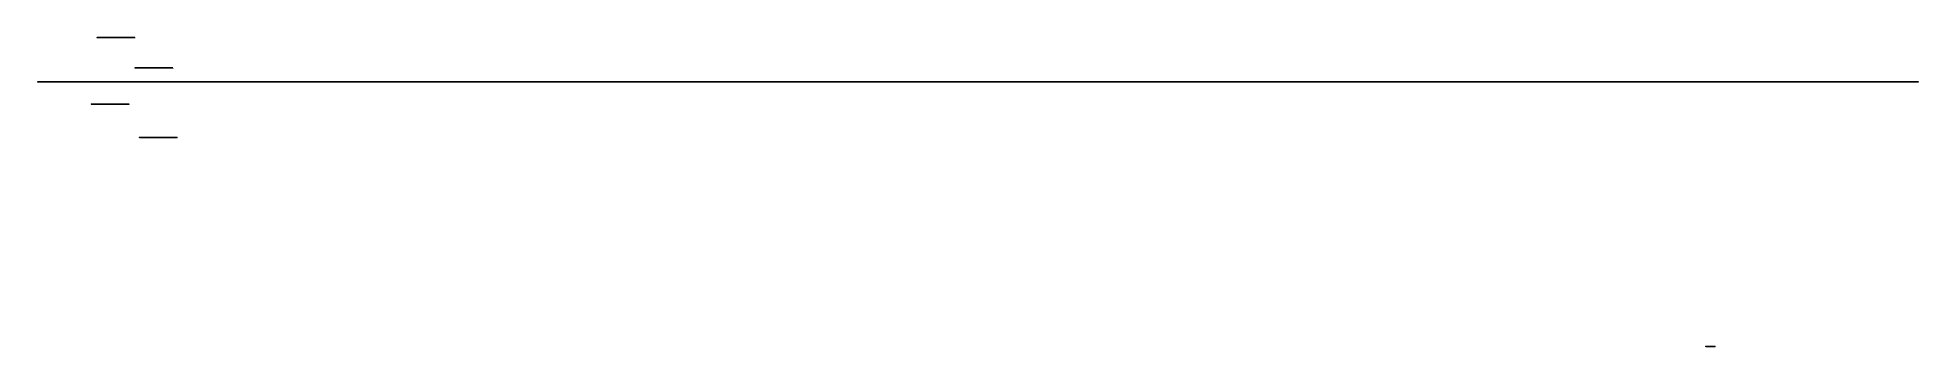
# Model space of a CAD drawing. Header units: inches. Extents: x 314 to 433, y 0 to 20.
import ezdxf

# ---------------------------------------------------------------- set-up
doc = ezdxf.new("R2010")
doc.units = ezdxf.units.IN
doc.header["$MEASUREMENT"] = 0
doc.layers.get('0').update_dxf_attribs({"color": 231, "true_color": 0xe499b8})

msp = doc.modelspace()

# ---------------------------------------------------------------- linework, layer by layer
at = {"color": 121, "true_color": 0xa6e5e5}
for points in [[(320.04, 19.55, -66.55), (317.64, 19.55, -66.55), (317.64, 19.55, -65.95), (320.04, 19.55, -65.95)], [(322.88, 16.74, -61.22), (322.88, 16.74, -60.62), (323.48, 16.74, -60.62), (323.48, 16.74, -55.22), (324.08, 16.74, -55.22), (324.08, 16.74, -49.82), (323.48, 16.74, -49.82), (323.48, 16.74, -46.22), (315.68, 16.74, -46.22), (315.68, 16.74, -49.82), (315.08, 16.74, -49.82), (315.08, 16.74, -51.02), (313.88, 16.74, -51.02), (313.88, 16.74, -53.42), (315.08, 16.74, -53.42), (315.08, 16.74, -55.22), (315.68, 16.74, -55.22), (315.68, 16.74, -60.62), (317.48, 16.74, -60.62), (317.48, 16.74, -61.22)], [(328.13, 16.74, -43.12), (328.18, 16.74, -43.12), (328.24, 16.74, -43.12), (328.29, 16.74, -43.11), (328.34, 16.74, -43.1), (328.39, 16.74, -43.09), (328.44, 16.74, -43.07), (328.49, 16.74, -43.06), (328.54, 16.74, -43.04), (328.59, 16.74, -43.02), (328.63, 16.74, -42.99), (328.68, 16.74, -42.97), (328.72, 16.74, -42.94), (328.76, 16.74, -42.91), (328.8, 16.74, -42.88), (328.84, 16.74, -42.85), (328.88, 16.74, -42.81), (328.91, 16.74, -42.77), (328.95, 16.74, -42.74), (328.98, 16.74, -42.7), (329.01, 16.74, -42.65), (329.03, 16.74, -42.61), (329.06, 16.74, -42.57), (329.08, 16.74, -42.52), (329.1, 16.74, -42.47), (329.12, 16.74, -42.43), (329.14, 16.74, -42.38), (329.15, 16.74, -42.33), (329.17, 16.74, -42.28), (329.18, 16.74, -42.22), (329.18, 16.74, -42.17), (329.19, 16.74, -42.12), (329.19, 16.74, -42.06), (329.19, 16.74, -26.18), (329.19, 16.74, -26.13), (329.18, 16.74, -26.07), (329.18, 16.74, -26.02), (329.17, 16.74, -25.97), (329.15, 16.74, -25.92), (329.14, 16.74, -25.87), (329.12, 16.74, -25.82), (329.1, 16.74, -25.77), (329.08, 16.74, -25.72), (329.06, 16.74, -25.68), (329.03, 16.74, -25.63), (329.01, 16.74, -25.59), (328.98, 16.74, -25.55), (328.95, 16.74, -25.51), (328.91, 16.74, -25.47), (328.88, 16.74, -25.43), (328.84, 16.74, -25.4), (328.8, 16.74, -25.36), (328.76, 16.74, -25.33), (328.72, 16.74, -25.3), (328.68, 16.74, -25.28), (328.63, 16.74, -25.25), (328.59, 16.74, -25.23), (328.54, 16.74, -25.21), (328.49, 16.74, -25.19), (328.44, 16.74, -25.17), (328.39, 16.74, -25.16), (328.34, 16.74, -25.14), (328.29, 16.74, -25.13), (328.24, 16.74, -25.13), (328.18, 16.74, -25.12), (328.13, 16.74, -25.12), (318.85, 16.74, -25.12), (318.79, 16.74, -25.12), (318.74, 16.74, -25.13), (318.69, 16.74, -25.13), (318.63, 16.74, -25.14), (318.58, 16.74, -25.16), (318.53, 16.74, -25.17), (318.48, 16.74, -25.19), (318.44, 16.74, -25.21), (318.39, 16.74, -25.23), (318.34, 16.74, -25.25), (318.3, 16.74, -25.28), (318.26, 16.74, -25.3), (318.21, 16.74, -25.33), (318.17, 16.74, -25.36), (318.14, 16.74, -25.4), (318.1, 16.74, -25.43), (318.06, 16.74, -25.47), (318.03, 16.74, -25.51), (318, 16.74, -25.55), (317.97, 16.74, -25.59), (317.94, 16.74, -25.63), (317.92, 16.74, -25.68), (317.89, 16.74, -25.72), (317.87, 16.74, -25.77), (317.85, 16.74, -25.82), (317.84, 16.74, -25.87), (317.82, 16.74, -25.92), (317.81, 16.74, -25.97), (317.8, 16.74, -26.02), (317.79, 16.74, -26.07), (317.79, 16.74, -26.13), (317.79, 16.74, -26.18), (317.79, 16.74, -42.06), (317.79, 16.74, -42.12), (317.79, 16.74, -42.17), (317.8, 16.74, -42.22), (317.81, 16.74, -42.28), (317.82, 16.74, -42.33), (317.84, 16.74, -42.38), (317.85, 16.74, -42.43), (317.87, 16.74, -42.47), (317.89, 16.74, -42.52), (317.92, 16.74, -42.57), (317.94, 16.74, -42.61), (317.97, 16.74, -42.65), (318, 16.74, -42.7), (318.03, 16.74, -42.74), (318.06, 16.74, -42.77), (318.1, 16.74, -42.81), (318.14, 16.74, -42.85), (318.17, 16.74, -42.88), (318.21, 16.74, -42.91), (318.26, 16.74, -42.94), (318.3, 16.74, -42.97), (318.34, 16.74, -42.99), (318.39, 16.74, -43.02), (318.44, 16.74, -43.04), (318.48, 16.74, -43.06), (318.53, 16.74, -43.07), (318.58, 16.74, -43.09), (318.63, 16.74, -43.1), (318.69, 16.74, -43.11), (318.74, 16.74, -43.12), (318.79, 16.74, -43.12), (318.85, 16.74, -43.12)], [(327.99, 16.74, -32.92), (327.99, 16.74, -28.72), (318.99, 16.74, -28.72), (318.99, 16.74, -32.92)], [(327.99, 16.74, -40.72), (327.99, 16.74, -35.92), (318.99, 16.74, -35.92), (318.99, 16.74, -40.72)], [(320.99, 16.74, -79.06), (320.99, 16.74, -79.66), (319.19, 16.74, -79.66), (319.19, 16.74, -87.46), (320.99, 16.74, -87.46), (320.99, 16.74, -88.06), (326.99, 16.74, -88.06), (326.99, 16.74, -87.46), (328.19, 16.74, -87.46), (328.19, 16.74, -86.86), (327.59, 16.74, -86.86), (327.59, 16.74, -81.46), (328.19, 16.74, -81.46), (328.19, 16.74, -79.66), (326.99, 16.74, -79.66), (326.99, 16.74, -79.06)], [(321.17, 16.74, -71.42), (319.97, 16.74, -71.42), (319.97, 16.74, -73.82), (321.17, 16.74, -73.82)], [(322.44, 17.63, -70), (320.04, 17.63, -70), (320.04, 17.63, -69.4), (322.44, 17.63, -69.4)], [(320.27, 16.74, -107.37), (322.07, 16.74, -107.37), (322.07, 16.74, -106.77), (328.07, 16.74, -106.77), (328.07, 16.74, -107.37), (329.27, 16.74, -107.37), (329.27, 16.74, -101.37), (328.67, 16.74, -101.37), (328.67, 16.74, -95.97), (329.27, 16.74, -95.97), (329.27, 16.74, -92.37), (325.67, 16.74, -92.37), (320.27, 16.74, -106.77)], [(322.45, 16.74, -93.39), (322.45, 16.74, -93.38), (322.45, 16.74, -93.37), (322.45, 16.74, -93.36), (322.45, 16.74, -93.35), (322.44, 16.74, -93.34), (322.44, 16.74, -93.32), (322.43, 16.74, -93.31), (322.43, 16.74, -93.3), (322.42, 16.74, -93.29), (322.42, 16.74, -93.28), (322.41, 16.74, -93.27), (322.4, 16.74, -93.26), (322.4, 16.74, -93.25), (322.39, 16.74, -93.24), (322.37, 16.74, -93.22), (322.35, 16.74, -93.2), (322.33, 16.74, -93.18), (322.3, 16.74, -93.16), (322.28, 16.74, -93.14), (322.25, 16.74, -93.12), (322.23, 16.74, -93.11), (322.17, 16.74, -93.07), (322.11, 16.74, -93.05), (322.05, 16.74, -93.02), (321.99, 16.74, -93), (321.92, 16.74, -92.98), (321.86, 16.74, -92.96), (321.8, 16.74, -92.95), (321.78, 16.74, -92.95), (321.75, 16.74, -92.94), (321.73, 16.74, -92.94), (321.7, 16.74, -92.94), (321.4, 16.74, -92.94), (321.38, 16.74, -92.94), (321.35, 16.74, -92.94), (321.33, 16.74, -92.95), (321.3, 16.74, -92.95), (321.24, 16.74, -92.96), (321.18, 16.74, -92.98), (321.12, 16.74, -93), (321.05, 16.74, -93.02), (320.99, 16.74, -93.05), (320.93, 16.74, -93.07), (320.88, 16.74, -93.11), (320.85, 16.74, -93.12), (320.82, 16.74, -93.14), (320.8, 16.74, -93.16), (320.78, 16.74, -93.18), (320.75, 16.74, -93.2), (320.73, 16.74, -93.22), (320.72, 16.74, -93.24), (320.71, 16.74, -93.25), (320.7, 16.74, -93.26), (320.69, 16.74, -93.27), (320.69, 16.74, -93.28), (320.68, 16.74, -93.29), (320.67, 16.74, -93.3), (320.67, 16.74, -93.31), (320.66, 16.74, -93.32), (320.66, 16.74, -93.34), (320.66, 16.74, -93.35), (320.65, 16.74, -93.36), (320.65, 16.74, -93.37), (320.65, 16.74, -93.38), (320.65, 16.74, -93.39), (320.65, 16.74, -93.69), (320.65, 16.74, -93.7), (320.65, 16.74, -93.7), (320.65, 16.74, -93.72), (320.65, 16.74, -93.73), (320.66, 16.74, -93.74), (320.66, 16.74, -93.75), (320.66, 16.74, -93.76), (320.67, 16.74, -93.77), (320.67, 16.74, -93.78), (320.68, 16.74, -93.79), (320.69, 16.74, -93.8), (320.69, 16.74, -93.82), (320.7, 16.74, -93.83), (320.71, 16.74, -93.84), (320.72, 16.74, -93.85), (320.73, 16.74, -93.87), (320.75, 16.74, -93.89), (320.78, 16.74, -93.91), (320.8, 16.74, -93.93), (320.82, 16.74, -93.94), (320.85, 16.74, -93.96), (320.88, 16.74, -93.98), (320.93, 16.74, -94.01), (320.99, 16.74, -94.04), (321.05, 16.74, -94.07), (321.12, 16.74, -94.09), (321.18, 16.74, -94.11), (321.24, 16.74, -94.12), (321.3, 16.74, -94.13), (321.33, 16.74, -94.14), (321.35, 16.74, -94.14), (321.38, 16.74, -94.14), (321.4, 16.74, -94.14), (321.7, 16.74, -94.14), (321.73, 16.74, -94.14), (321.75, 16.74, -94.14), (321.78, 16.74, -94.14), (321.8, 16.74, -94.13), (321.86, 16.74, -94.12), (321.92, 16.74, -94.11), (321.99, 16.74, -94.09), (322.05, 16.74, -94.07), (322.11, 16.74, -94.04), (322.17, 16.74, -94.01), (322.23, 16.74, -93.98), (322.25, 16.74, -93.96), (322.28, 16.74, -93.94), (322.3, 16.74, -93.93), (322.33, 16.74, -93.91), (322.35, 16.74, -93.89), (322.37, 16.74, -93.87), (322.39, 16.74, -93.85), (322.4, 16.74, -93.84), (322.4, 16.74, -93.83), (322.41, 16.74, -93.82), (322.42, 16.74, -93.8), (322.42, 16.74, -93.79), (322.43, 16.74, -93.78), (322.43, 16.74, -93.77), (322.44, 16.74, -93.76), (322.44, 16.74, -93.75), (322.45, 16.74, -93.74), (322.45, 16.74, -93.73), (322.45, 16.74, -93.72), (322.45, 16.74, -93.7), (322.45, 16.74, -93.69)], [(322.59, 16.74, -90.73), (322.59, 16.74, -90.72), (322.59, 16.74, -90.7), (322.59, 16.74, -90.69), (322.59, 16.74, -90.68), (322.58, 16.74, -90.67), (322.58, 16.74, -90.66), (322.58, 16.74, -90.65), (322.57, 16.74, -90.64), (322.57, 16.74, -90.63), (322.56, 16.74, -90.62), (322.55, 16.74, -90.6), (322.55, 16.74, -90.59), (322.54, 16.74, -90.58), (322.53, 16.74, -90.57), (322.51, 16.74, -90.55), (322.49, 16.74, -90.53), (322.47, 16.74, -90.51), (322.45, 16.74, -90.49), (322.42, 16.74, -90.48), (322.4, 16.74, -90.46), (322.37, 16.74, -90.44), (322.31, 16.74, -90.41), (322.25, 16.74, -90.38), (322.19, 16.74, -90.35), (322.13, 16.74, -90.33), (322.07, 16.74, -90.31), (322.01, 16.74, -90.3), (321.95, 16.74, -90.29), (321.92, 16.74, -90.28), (321.89, 16.74, -90.28), (321.87, 16.74, -90.28), (321.84, 16.74, -90.28), (321.54, 16.74, -90.28), (321.52, 16.74, -90.28), (321.49, 16.74, -90.28), (321.47, 16.74, -90.28), (321.44, 16.74, -90.29), (321.38, 16.74, -90.3), (321.32, 16.74, -90.31), (321.26, 16.74, -90.33), (321.2, 16.74, -90.35), (321.14, 16.74, -90.38), (321.08, 16.74, -90.41), (321.02, 16.74, -90.44), (320.99, 16.74, -90.46), (320.97, 16.74, -90.48), (320.94, 16.74, -90.49), (320.92, 16.74, -90.51), (320.9, 16.74, -90.53), (320.88, 16.74, -90.55), (320.86, 16.74, -90.57), (320.85, 16.74, -90.58), (320.84, 16.74, -90.59), (320.83, 16.74, -90.6), (320.83, 16.74, -90.62), (320.82, 16.74, -90.63), (320.82, 16.74, -90.64), (320.81, 16.74, -90.65), (320.81, 16.74, -90.66), (320.8, 16.74, -90.67), (320.8, 16.74, -90.68), (320.8, 16.74, -90.69), (320.8, 16.74, -90.7), (320.79, 16.74, -90.72), (320.79, 16.74, -90.73), (320.79, 16.74, -91.03), (320.79, 16.74, -91.03), (320.79, 16.74, -91.04), (320.8, 16.74, -91.05), (320.8, 16.74, -91.06), (320.8, 16.74, -91.07), (320.8, 16.74, -91.08), (320.81, 16.74, -91.1), (320.81, 16.74, -91.11), (320.82, 16.74, -91.12), (320.82, 16.74, -91.13), (320.83, 16.74, -91.14), (320.83, 16.74, -91.15), (320.84, 16.74, -91.16), (320.85, 16.74, -91.17), (320.86, 16.74, -91.18), (320.88, 16.74, -91.2), (320.9, 16.74, -91.22), (320.92, 16.74, -91.24), (320.94, 16.74, -91.26), (320.97, 16.74, -91.28), (320.99, 16.74, -91.3), (321.02, 16.74, -91.31), (321.08, 16.74, -91.35), (321.14, 16.74, -91.37), (321.2, 16.74, -91.4), (321.26, 16.74, -91.42), (321.32, 16.74, -91.44), (321.38, 16.74, -91.46), (321.44, 16.74, -91.47), (321.47, 16.74, -91.47), (321.49, 16.74, -91.48), (321.52, 16.74, -91.48), (321.54, 16.74, -91.48), (321.84, 16.74, -91.48), (321.87, 16.74, -91.48), (321.89, 16.74, -91.48), (321.92, 16.74, -91.47), (321.95, 16.74, -91.47), (322.01, 16.74, -91.46), (322.07, 16.74, -91.44), (322.13, 16.74, -91.42), (322.19, 16.74, -91.4), (322.25, 16.74, -91.37), (322.31, 16.74, -91.35), (322.37, 16.74, -91.31), (322.4, 16.74, -91.3), (322.42, 16.74, -91.28), (322.45, 16.74, -91.26), (322.47, 16.74, -91.24), (322.49, 16.74, -91.22), (322.51, 16.74, -91.2), (322.53, 16.74, -91.18), (322.54, 16.74, -91.17), (322.55, 16.74, -91.16), (322.55, 16.74, -91.15), (322.56, 16.74, -91.14), (322.57, 16.74, -91.13), (322.57, 16.74, -91.12), (322.58, 16.74, -91.11), (322.58, 16.74, -91.1), (322.58, 16.74, -91.08), (322.59, 16.74, -91.07), (322.59, 16.74, -91.06), (322.59, 16.74, -91.05), (322.59, 16.74, -91.04), (322.59, 16.74, -91.03)], [(321.85, 16.74, -93.24), (321.25, 16.74, -93.24), (321.25, 16.74, -93.84), (321.85, 16.74, -93.84)], [(321.99, 16.74, -90.58), (321.39, 16.74, -90.58), (321.39, 16.74, -91.18), (321.99, 16.74, -91.18)], [(322.76, 16.74, -75.57), (324.56, 16.74, -75.57), (324.56, 16.74, -74.97), (330.56, 16.74, -74.97), (330.56, 16.74, -75.57), (331.76, 16.74, -75.57), (331.76, 16.74, -69.57), (331.16, 16.74, -69.57), (331.16, 16.74, -64.17), (331.76, 16.74, -64.17), (331.76, 16.74, -60.57), (328.16, 16.74, -60.57), (322.76, 16.74, -74.97)], [(341.51, 16.74, -131.6), (341.51, 16.74, -129.8), (340.8, 16.74, -125.57), (340.41, 16.74, -123.77), (340.19, 16.74, -123), (340.08, 16.74, -122.66), (339.96, 16.74, -122.34), (339.84, 16.74, -122.06), (339.71, 16.74, -121.8), (339.45, 16.74, -121.3), (339.2, 16.74, -120.81), (339.08, 16.74, -120.54), (338.98, 16.74, -120.24), (338.94, 16.74, -120.09), (338.89, 16.74, -119.92), (338.86, 16.74, -119.75), (338.83, 16.74, -119.56), (338.78, 16.74, -119.15), (338.75, 16.74, -118.7), (338.75, 16.74, -118.18), (338.78, 16.74, -117.59), (338.84, 16.74, -116.93), (338.93, 16.74, -116.18), (340.21, 16.74, -99.22), (340.22, 16.74, -99.2), (340.22, 16.74, -99.15), (340.23, 16.74, -99.07), (340.23, 16.74, -98.96), (340.22, 16.74, -98.84), (340.21, 16.74, -98.78), (340.2, 16.74, -98.71), (340.19, 16.74, -98.64), (340.17, 16.74, -98.56), (340.15, 16.74, -98.49), (340.12, 16.74, -98.41), (340.09, 16.74, -98.34), (340.05, 16.74, -98.26), (340.03, 16.74, -98.23), (340.01, 16.74, -98.19), (339.98, 16.74, -98.16), (339.96, 16.74, -98.12), (339.93, 16.74, -98.08), (339.9, 16.74, -98.05), (339.87, 16.74, -98.02), (339.84, 16.74, -97.98), (339.8, 16.74, -97.95), (339.76, 16.74, -97.92), (339.72, 16.74, -97.89), (339.68, 16.74, -97.86), (339.64, 16.74, -97.84), (339.59, 16.74, -97.81), (339.54, 16.74, -97.78), (339.49, 16.74, -97.76), (339.44, 16.74, -97.74), (339.38, 16.74, -97.72), (339.33, 16.74, -97.7), (339.27, 16.74, -97.68), (339.2, 16.74, -97.67), (339.14, 16.74, -97.65), (339, 16.74, -97.63), (338.85, 16.74, -97.62), (338.68, 16.74, -97.61), (336.04, 16.74, -97.58), (335.48, 16.74, -97.61), (335.22, 16.74, -97.65), (334.99, 16.74, -97.69), (334.88, 16.74, -97.71), (334.78, 16.74, -97.74), (334.68, 16.74, -97.78), (334.59, 16.74, -97.81), (334.55, 16.74, -97.83), (334.51, 16.74, -97.85), (334.47, 16.74, -97.88), (334.43, 16.74, -97.9), (334.4, 16.74, -97.92), (334.37, 16.74, -97.95), (334.34, 16.74, -97.97), (334.31, 16.74, -98), (333.35, 16.74, -98.95), (332.65, 16.74, -99.69), (331.92, 16.74, -100.52), (331.58, 16.74, -100.94), (331.27, 16.74, -101.36), (331, 16.74, -101.76), (330.89, 16.74, -101.95), (330.79, 16.74, -102.13), (330.71, 16.74, -102.31), (330.68, 16.74, -102.4), (330.65, 16.74, -102.48), (330.63, 16.74, -102.56), (330.61, 16.74, -102.64), (330.6, 16.74, -102.71), (330.59, 16.74, -102.75), (330.59, 16.74, -102.78), (330.59, 16.74, -102.82), (330.59, 16.74, -102.85), (330.59, 16.74, -102.89), (330.59, 16.74, -102.92), (330.6, 16.74, -102.95), (330.6, 16.74, -102.98), (330.61, 16.74, -103.01), (330.62, 16.74, -103.04), (330.63, 16.74, -103.07), (330.64, 16.74, -103.09), (330.66, 16.74, -103.12), (330.67, 16.74, -103.14), (330.69, 16.74, -103.17), (330.71, 16.74, -103.19), (330.73, 16.74, -103.21), (330.76, 16.74, -103.23), (332.37, 16.74, -104.6), (332.56, 16.74, -104.78), (332.73, 16.74, -104.96), (332.88, 16.74, -105.14), (333.02, 16.74, -105.32), (333.09, 16.74, -105.4), (333.15, 16.74, -105.49), (333.2, 16.74, -105.58), (333.25, 16.74, -105.67), (333.29, 16.74, -105.76), (333.32, 16.74, -105.85), (333.35, 16.74, -105.93), (333.37, 16.74, -105.98), (333.38, 16.74, -106.02), (333.02, 16.74, -106.67), (332.72, 16.74, -107.19), (332.32, 16.74, -107.82), (331.82, 16.74, -108.54), (331.22, 16.74, -109.34), (330.49, 16.74, -110.2), (329.64, 16.74, -111.11), (329.37, 16.74, -111.07), (329.1, 16.74, -111.05), (328.85, 16.74, -111.05), (328.6, 16.74, -111.06), (328.35, 16.74, -111.08), (328.12, 16.74, -111.11), (327.89, 16.74, -111.15), (327.67, 16.74, -111.21), (327.46, 16.74, -111.27), (327.25, 16.74, -111.34), (327.05, 16.74, -111.42), (326.86, 16.74, -111.51), (326.68, 16.74, -111.6), (326.5, 16.74, -111.69), (326.16, 16.74, -111.89), (325.85, 16.74, -112.1), (325.56, 16.74, -112.31), (325.07, 16.74, -112.7), (324.86, 16.74, -112.87), (324.67, 16.74, -113.01), (324.58, 16.74, -113.06), (324.54, 16.74, -113.09), (324.5, 16.74, -113.11), (324.46, 16.74, -113.13), (324.43, 16.74, -113.14), (324.39, 16.74, -113.16), (324.38, 16.74, -113.16), (324.36, 16.74, -113.17), (324.15, 16.74, -113.22), (323.96, 16.74, -113.28), (323.88, 16.74, -113.32), (323.81, 16.74, -113.35), (323.74, 16.74, -113.38), (323.67, 16.74, -113.42), (323.62, 16.74, -113.45), (323.56, 16.74, -113.48), (323.54, 16.74, -113.5), (323.52, 16.74, -113.52), (323.5, 16.74, -113.54), (323.48, 16.74, -113.56), (323.46, 16.74, -113.58), (323.45, 16.74, -113.59), (323.43, 16.74, -113.61), (323.42, 16.74, -113.63), (323.41, 16.74, -113.65), (323.4, 16.74, -113.67), (323.39, 16.74, -113.69), (323.38, 16.74, -113.71), (323.37, 16.74, -113.73), (323.37, 16.74, -113.75), (323.36, 16.74, -113.77), (323.36, 16.74, -113.79), (323.36, 16.74, -113.81), (323.36, 16.74, -113.83), (323.36, 16.74, -113.85), (323.36, 16.74, -113.87), (323.36, 16.74, -113.89), (323.37, 16.74, -113.91), (323.37, 16.74, -113.94), (323.38, 16.74, -113.96), (323.39, 16.74, -113.98), (323.4, 16.74, -114), (323.41, 16.74, -114.02), (323.42, 16.74, -114.04), (323.45, 16.74, -114.09), (323.48, 16.74, -114.13), (323.51, 16.74, -114.18), (323.55, 16.74, -114.22), (323.59, 16.74, -114.27), (323.64, 16.74, -114.31), (323.74, 16.74, -114.41), (323.86, 16.74, -114.5), (323.99, 16.74, -114.6), (324.29, 16.74, -114.8), (324.63, 16.74, -115), (325, 16.74, -115.21), (326.71, 16.74, -116.06), (326.44, 16.74, -116.39), (326.31, 16.74, -116.54), (326.24, 16.74, -116.6), (326.17, 16.74, -116.67), (326.1, 16.74, -116.73), (326.02, 16.74, -116.8), (325.93, 16.74, -116.86), (325.83, 16.74, -116.92), (325.73, 16.74, -116.98), (325.62, 16.74, -117.04), (325.36, 16.74, -117.17), (325.36, 16.74, -117.2), (325.37, 16.74, -117.22), (325.38, 16.74, -117.25), (325.39, 16.74, -117.27), (325.41, 16.74, -117.32), (325.43, 16.74, -117.37), (325.48, 16.74, -117.48), (325.51, 16.74, -117.54), (325.53, 16.74, -117.61), (325.56, 16.74, -117.68), (325.59, 16.74, -117.77), (325.61, 16.74, -117.88), (325.63, 16.74, -117.99), (325.65, 16.74, -118.13), (325.67, 16.74, -118.28), (325.69, 16.74, -118.65), (325.73, 16.74, -118.69), (325.77, 16.74, -118.72), (325.85, 16.74, -118.78), (325.93, 16.74, -118.84), (326, 16.74, -118.9), (326.04, 16.74, -118.93), (326.07, 16.74, -118.96), (326.09, 16.74, -118.98), (326.1, 16.74, -119), (326.12, 16.74, -119.02), (326.14, 16.74, -119.04), (326.15, 16.74, -119.06), (326.16, 16.74, -119.08), (326.18, 16.74, -119.1), (326.19, 16.74, -119.13), (326.2, 16.74, -119.16), (326.21, 16.74, -119.18), (326.23, 16.74, -119.21), (326.24, 16.74, -119.25), (326.13, 16.74, -121.8), (326.12, 16.74, -122.98), (326.16, 16.74, -124.03), (326.2, 16.74, -124.5), (326.26, 16.74, -124.92), (326.3, 16.74, -125.11), (326.34, 16.74, -125.29), (326.39, 16.74, -125.45), (326.44, 16.74, -125.6), (326.47, 16.74, -125.67), (326.5, 16.74, -125.74), (326.53, 16.74, -125.8), (326.57, 16.74, -125.86), (326.6, 16.74, -125.91), (326.64, 16.74, -125.96), (326.66, 16.74, -125.98), (326.68, 16.74, -126.01), (326.7, 16.74, -126.03), (326.72, 16.74, -126.05), (326.74, 16.74, -126.06), (326.76, 16.74, -126.08), (326.78, 16.74, -126.1), (326.8, 16.74, -126.11), (326.83, 16.74, -126.13), (326.85, 16.74, -126.14), (326.87, 16.74, -126.15), (326.9, 16.74, -126.16), (326.92, 16.74, -126.17), (326.95, 16.74, -126.18), (326.97, 16.74, -126.19), (327, 16.74, -126.19), (327.02, 16.74, -126.2), (327.05, 16.74, -126.2), (327.08, 16.74, -126.2), (327.11, 16.74, -126.2), (328.02, 16.74, -126.23), (328.46, 16.74, -126.27), (328.67, 16.74, -126.29), (328.86, 16.74, -126.33), (329.04, 16.74, -126.37), (329.13, 16.74, -126.39), (329.2, 16.74, -126.41), (329.28, 16.74, -126.44), (329.35, 16.74, -126.47), (329.41, 16.74, -126.5), (329.44, 16.74, -126.51), (329.47, 16.74, -126.53), (329.49, 16.74, -126.55), (329.52, 16.74, -126.57), (329.54, 16.74, -126.58), (329.56, 16.74, -126.6), (329.58, 16.74, -126.62), (329.6, 16.74, -126.64), (329.61, 16.74, -126.65), (329.62, 16.74, -126.66), (329.62, 16.74, -126.67), (329.63, 16.74, -126.69), (329.64, 16.74, -126.7), (329.64, 16.74, -126.71), (329.65, 16.74, -126.72), (329.65, 16.74, -126.73), (329.66, 16.74, -126.74), (329.66, 16.74, -126.75), (329.67, 16.74, -126.76), (329.67, 16.74, -126.78), (329.67, 16.74, -126.79), (329.67, 16.74, -126.8), (329.68, 16.74, -126.81), (329.68, 16.74, -126.83), (329.68, 16.74, -126.84), (329.68, 16.74, -126.85), (329.68, 16.74, -126.86), (329.68, 16.74, -126.88), (329.51, 16.74, -129.8), (329.51, 16.74, -131.6), (333.71, 16.74, -131.6), (333.71, 16.74, -129.8), (336.71, 16.74, -129.8), (336.71, 16.74, -131.6)], [(344.46, 16.74, -47.92), (344.46, 16.74, -47.87), (344.45, 16.74, -47.82), (344.45, 16.74, -47.76), (344.44, 16.74, -47.71), (344.43, 16.74, -47.66), (344.41, 16.74, -47.61), (344.4, 16.74, -47.56), (344.38, 16.74, -47.51), (344.36, 16.74, -47.47), (344.33, 16.74, -47.42), (344.31, 16.74, -47.38), (344.28, 16.74, -47.33), (344.25, 16.74, -47.29), (344.22, 16.74, -47.25), (344.18, 16.74, -47.21), (344.15, 16.74, -47.18), (344.11, 16.74, -47.14), (344.07, 16.74, -47.11), (344.03, 16.74, -47.08), (343.99, 16.74, -47.05), (343.95, 16.74, -47.02), (343.9, 16.74, -46.99), (343.86, 16.74, -46.97), (343.81, 16.74, -46.95), (343.76, 16.74, -46.93), (343.71, 16.74, -46.91), (343.66, 16.74, -46.9), (343.61, 16.74, -46.89), (343.56, 16.74, -46.88), (343.51, 16.74, -46.87), (343.45, 16.74, -46.87), (343.4, 16.74, -46.86), (326.92, 16.74, -46.86), (326.87, 16.74, -46.87), (326.81, 16.74, -46.87), (326.76, 16.74, -46.88), (326.71, 16.74, -46.89), (326.66, 16.74, -46.9), (326.6, 16.74, -46.91), (326.56, 16.74, -46.93), (326.51, 16.74, -46.95), (326.46, 16.74, -46.97), (326.41, 16.74, -46.99), (326.37, 16.74, -47.02), (326.33, 16.74, -47.05), (326.29, 16.74, -47.08), (326.25, 16.74, -47.11), (326.21, 16.74, -47.14), (326.17, 16.74, -47.18), (326.14, 16.74, -47.21), (326.1, 16.74, -47.25), (326.07, 16.74, -47.29), (326.04, 16.74, -47.33), (326.01, 16.74, -47.38), (325.99, 16.74, -47.42), (325.96, 16.74, -47.47), (325.94, 16.74, -47.51), (325.92, 16.74, -47.56), (325.91, 16.74, -47.61), (325.89, 16.74, -47.66), (325.88, 16.74, -47.71), (325.87, 16.74, -47.76), (325.87, 16.74, -47.82), (325.86, 16.74, -47.87), (325.86, 16.74, -47.92), (325.86, 16.74, -57.2), (325.86, 16.74, -57.26), (325.87, 16.74, -57.31), (325.87, 16.74, -57.37), (325.88, 16.74, -57.42), (325.89, 16.74, -57.47), (325.91, 16.74, -57.52), (325.92, 16.74, -57.57), (325.94, 16.74, -57.62), (325.96, 16.74, -57.66), (325.99, 16.74, -57.71), (326.01, 16.74, -57.75), (326.04, 16.74, -57.8), (326.07, 16.74, -57.84), (326.1, 16.74, -57.88), (326.14, 16.74, -57.92), (326.17, 16.74, -57.95), (326.21, 16.74, -57.99), (326.25, 16.74, -58.02), (326.29, 16.74, -58.05), (326.33, 16.74, -58.08), (326.37, 16.74, -58.11), (326.41, 16.74, -58.14), (326.46, 16.74, -58.16), (326.51, 16.74, -58.18), (326.56, 16.74, -58.2), (326.6, 16.74, -58.22), (326.66, 16.74, -58.23), (326.71, 16.74, -58.24), (326.76, 16.74, -58.25), (326.81, 16.74, -58.26), (326.87, 16.74, -58.26), (326.92, 16.74, -58.26), (343.4, 16.74, -58.26), (343.45, 16.74, -58.26), (343.51, 16.74, -58.26), (343.56, 16.74, -58.25), (343.61, 16.74, -58.24), (343.66, 16.74, -58.23), (343.71, 16.74, -58.22), (343.76, 16.74, -58.2), (343.81, 16.74, -58.18), (343.86, 16.74, -58.16), (343.9, 16.74, -58.14), (343.95, 16.74, -58.11), (343.99, 16.74, -58.08), (344.03, 16.74, -58.05), (344.07, 16.74, -58.02), (344.11, 16.74, -57.99), (344.15, 16.74, -57.95), (344.18, 16.74, -57.92), (344.22, 16.74, -57.88), (344.25, 16.74, -57.84), (344.28, 16.74, -57.8), (344.31, 16.74, -57.75), (344.33, 16.74, -57.71), (344.36, 16.74, -57.66), (344.38, 16.74, -57.62), (344.4, 16.74, -57.57), (344.41, 16.74, -57.52), (344.43, 16.74, -57.47), (344.44, 16.74, -57.42), (344.45, 16.74, -57.37), (344.45, 16.74, -57.31), (344.46, 16.74, -57.26), (344.46, 16.74, -57.2)], [(337.31, 16.74, -109.4), (333.71, 16.74, -109.4), (328.31, 16.74, -123.8), (328.31, 16.74, -124.4), (337.31, 16.74, -124.4)], [(334.26, 16.74, -48.06), (330.06, 16.74, -48.06), (330.06, 16.74, -57.06), (334.26, 16.74, -57.06)], [(346.23, 16.74, -95.44), (346.23, 16.74, -93.64), (345.53, 16.74, -89.41), (345.13, 16.74, -87.61), (344.91, 16.74, -86.84), (344.8, 16.74, -86.5), (344.68, 16.74, -86.18), (344.56, 16.74, -85.9), (344.43, 16.74, -85.64), (344.17, 16.74, -85.14), (343.92, 16.74, -84.64), (343.8, 16.74, -84.38), (343.7, 16.74, -84.08), (343.66, 16.74, -83.93), (343.62, 16.74, -83.76), (343.58, 16.74, -83.59), (343.55, 16.74, -83.4), (343.5, 16.74, -82.99), (343.47, 16.74, -82.53), (343.47, 16.74, -82.01), (343.5, 16.74, -81.43), (343.56, 16.74, -80.77), (343.65, 16.74, -80.02), (344.93, 16.74, -63.05), (344.94, 16.74, -63.04), (344.94, 16.74, -62.99), (344.95, 16.74, -62.91), (344.95, 16.74, -62.8), (344.94, 16.74, -62.68), (344.94, 16.74, -62.62), (344.93, 16.74, -62.55), (344.91, 16.74, -62.48), (344.89, 16.74, -62.4), (344.87, 16.74, -62.33), (344.85, 16.74, -62.25), (344.81, 16.74, -62.18), (344.78, 16.74, -62.1), (344.75, 16.74, -62.07), (344.73, 16.74, -62.03), (344.71, 16.74, -61.99), (344.68, 16.74, -61.96), (344.65, 16.74, -61.92), (344.62, 16.74, -61.89), (344.59, 16.74, -61.86), (344.56, 16.74, -61.82), (344.52, 16.74, -61.79), (344.48, 16.74, -61.76), (344.45, 16.74, -61.73), (344.4, 16.74, -61.7), (344.36, 16.74, -61.67), (344.31, 16.74, -61.65), (344.27, 16.74, -61.62), (344.22, 16.74, -61.6), (344.16, 16.74, -61.58), (344.11, 16.74, -61.56), (344.05, 16.74, -61.54), (343.99, 16.74, -61.52), (343.92, 16.74, -61.51), (343.86, 16.74, -61.49), (343.72, 16.74, -61.47), (343.57, 16.74, -61.46), (343.41, 16.74, -61.45), (340.77, 16.74, -61.42), (340.2, 16.74, -61.45), (339.95, 16.74, -61.48), (339.71, 16.74, -61.53), (339.6, 16.74, -61.55), (339.5, 16.74, -61.58), (339.4, 16.74, -61.62), (339.31, 16.74, -61.65), (339.27, 16.74, -61.67), (339.23, 16.74, -61.69), (339.19, 16.74, -61.71), (339.16, 16.74, -61.74), (339.12, 16.74, -61.76), (339.09, 16.74, -61.79), (339.06, 16.74, -61.81), (339.03, 16.74, -61.84), (338.08, 16.74, -62.79), (337.37, 16.74, -63.53), (336.64, 16.74, -64.36), (336.3, 16.74, -64.78), (335.99, 16.74, -65.19), (335.73, 16.74, -65.6), (335.61, 16.74, -65.79), (335.52, 16.74, -65.97), (335.44, 16.74, -66.15), (335.4, 16.74, -66.24), (335.37, 16.74, -66.32), (335.35, 16.74, -66.4), (335.33, 16.74, -66.48), (335.32, 16.74, -66.55), (335.31, 16.74, -66.59), (335.31, 16.74, -66.62), (335.31, 16.74, -66.66), (335.31, 16.74, -66.69), (335.31, 16.74, -66.73), (335.31, 16.74, -66.76), (335.32, 16.74, -66.79), (335.33, 16.74, -66.82), (335.33, 16.74, -66.85), (335.34, 16.74, -66.88), (335.35, 16.74, -66.91), (335.37, 16.74, -66.93), (335.38, 16.74, -66.96), (335.4, 16.74, -66.98), (335.41, 16.74, -67.01), (335.43, 16.74, -67.03), (335.45, 16.74, -67.05), (335.48, 16.74, -67.07), (337.09, 16.74, -68.44), (337.28, 16.74, -68.62), (337.45, 16.74, -68.8), (337.61, 16.74, -68.98), (337.75, 16.74, -69.15), (337.81, 16.74, -69.24), (337.87, 16.74, -69.33), (337.92, 16.74, -69.42), (337.97, 16.74, -69.51), (338.01, 16.74, -69.6), (338.05, 16.74, -69.68), (338.08, 16.74, -69.77), (338.09, 16.74, -69.82), (338.1, 16.74, -69.86), (337.74, 16.74, -70.51), (337.44, 16.74, -71.03), (337.04, 16.74, -71.66), (336.55, 16.74, -72.38), (335.94, 16.74, -73.17), (335.21, 16.74, -74.04), (334.36, 16.74, -74.95), (334.17, 16.74, -75.29), (334, 16.74, -75.62), (333.7, 16.74, -76.28), (333.15, 16.74, -77.56), (333, 16.74, -77.87), (332.84, 16.74, -78.18), (332.66, 16.74, -78.48), (332.47, 16.74, -78.77), (332.25, 16.74, -79.06), (332.01, 16.74, -79.35), (331.74, 16.74, -79.63), (331.43, 16.74, -79.9), (331.16, 16.74, -80.23), (331.03, 16.74, -80.37), (330.96, 16.74, -80.44), (330.89, 16.74, -80.51), (330.82, 16.74, -80.57), (330.74, 16.74, -80.64), (330.65, 16.74, -80.7), (330.56, 16.74, -80.76), (330.45, 16.74, -80.82), (330.34, 16.74, -80.88), (330.08, 16.74, -81.01), (330.08, 16.74, -81.04), (330.09, 16.74, -81.06), (330.1, 16.74, -81.09), (330.11, 16.74, -81.11), (330.13, 16.74, -81.16), (330.15, 16.74, -81.21), (330.2, 16.74, -81.32), (330.23, 16.74, -81.38), (330.26, 16.74, -81.45), (330.28, 16.74, -81.52), (330.31, 16.74, -81.61), (330.33, 16.74, -81.72), (330.35, 16.74, -81.83), (330.37, 16.74, -81.97), (330.39, 16.74, -82.12), (330.41, 16.74, -82.49), (330.45, 16.74, -82.53), (330.49, 16.74, -82.56), (330.57, 16.74, -82.62), (330.65, 16.74, -82.68), (330.73, 16.74, -82.74), (330.76, 16.74, -82.77), (330.79, 16.74, -82.8), (330.81, 16.74, -82.82), (330.83, 16.74, -82.84), (330.84, 16.74, -82.85), (330.86, 16.74, -82.88), (330.87, 16.74, -82.9), (330.89, 16.74, -82.92), (330.9, 16.74, -82.94), (330.91, 16.74, -82.97), (330.92, 16.74, -83), (330.94, 16.74, -83.02), (330.95, 16.74, -83.05), (330.96, 16.74, -83.09), (330.86, 16.74, -85.64), (330.84, 16.74, -86.81), (330.88, 16.74, -87.87), (330.92, 16.74, -88.34), (330.98, 16.74, -88.76), (331.02, 16.74, -88.95), (331.06, 16.74, -89.13), (331.11, 16.74, -89.29), (331.16, 16.74, -89.44), (331.19, 16.74, -89.51), (331.22, 16.74, -89.58), (331.25, 16.74, -89.64), (331.29, 16.74, -89.7), (331.32, 16.74, -89.75), (331.36, 16.74, -89.8), (331.38, 16.74, -89.82), (331.4, 16.74, -89.84), (331.42, 16.74, -89.86), (331.44, 16.74, -89.88), (331.46, 16.74, -89.9), (331.48, 16.74, -89.92), (331.5, 16.74, -89.94), (331.53, 16.74, -89.95), (331.55, 16.74, -89.97), (331.57, 16.74, -89.98), (331.59, 16.74, -89.99), (331.62, 16.74, -90), (331.64, 16.74, -90.01), (331.67, 16.74, -90.02), (331.69, 16.74, -90.03), (331.72, 16.74, -90.03), (331.75, 16.74, -90.04), (331.77, 16.74, -90.04), (331.8, 16.74, -90.04), (331.83, 16.74, -90.04), (332.74, 16.74, -90.07), (333.18, 16.74, -90.1), (333.39, 16.74, -90.13), (333.58, 16.74, -90.16), (333.76, 16.74, -90.21), (333.85, 16.74, -90.23), (333.93, 16.74, -90.25), (334, 16.74, -90.28), (334.07, 16.74, -90.31), (334.13, 16.74, -90.34), (334.16, 16.74, -90.35), (334.19, 16.74, -90.37), (334.22, 16.74, -90.39), (334.24, 16.74, -90.41), (334.26, 16.74, -90.42), (334.28, 16.74, -90.44), (334.3, 16.74, -90.46), (334.32, 16.74, -90.48), (334.33, 16.74, -90.49), (334.34, 16.74, -90.5), (334.35, 16.74, -90.51), (334.35, 16.74, -90.52), (334.36, 16.74, -90.53), (334.37, 16.74, -90.55), (334.37, 16.74, -90.56), (334.38, 16.74, -90.57), (334.38, 16.74, -90.58), (334.38, 16.74, -90.59), (334.39, 16.74, -90.6), (334.39, 16.74, -90.62), (334.39, 16.74, -90.63), (334.4, 16.74, -90.64), (334.4, 16.74, -90.65), (334.4, 16.74, -90.66), (334.4, 16.74, -90.68), (334.4, 16.74, -90.69), (334.4, 16.74, -90.7), (334.4, 16.74, -90.72), (334.23, 16.74, -93.64), (334.23, 16.74, -95.44), (338.43, 16.74, -95.44), (338.43, 16.74, -93.64), (341.43, 16.74, -93.64), (341.43, 16.74, -95.44)], [(342.19, 16.74, -44.42), (342.24, 16.74, -44.42), (342.3, 16.74, -44.41), (342.35, 16.74, -44.41), (342.4, 16.74, -44.4), (342.45, 16.74, -44.38), (342.5, 16.74, -44.37), (342.55, 16.74, -44.35), (342.6, 16.74, -44.33), (342.65, 16.74, -44.31), (342.69, 16.74, -44.29), (342.74, 16.74, -44.26), (342.78, 16.74, -44.24), (342.82, 16.74, -44.21), (342.86, 16.74, -44.18), (342.9, 16.74, -44.14), (342.94, 16.74, -44.11), (342.97, 16.74, -44.07), (343, 16.74, -44.03), (343.04, 16.74, -43.99), (343.07, 16.74, -43.95), (343.09, 16.74, -43.91), (343.12, 16.74, -43.86), (343.14, 16.74, -43.82), (343.16, 16.74, -43.77), (343.18, 16.74, -43.72), (343.2, 16.74, -43.67), (343.21, 16.74, -43.62), (343.23, 16.74, -43.57), (343.23, 16.74, -43.52), (343.24, 16.74, -43.47), (343.25, 16.74, -43.41), (343.25, 16.74, -43.36), (343.25, 16.74, -26.28), (343.25, 16.74, -26.22), (343.24, 16.74, -26.17), (343.23, 16.74, -26.12), (343.23, 16.74, -26.06), (343.21, 16.74, -26.01), (343.2, 16.74, -25.96), (343.18, 16.74, -25.91), (343.16, 16.74, -25.87), (343.14, 16.74, -25.82), (343.12, 16.74, -25.77), (343.09, 16.74, -25.73), (343.07, 16.74, -25.69), (343.04, 16.74, -25.64), (343, 16.74, -25.6), (342.97, 16.74, -25.57), (342.94, 16.74, -25.53), (342.9, 16.74, -25.49), (342.86, 16.74, -25.46), (342.82, 16.74, -25.43), (342.78, 16.74, -25.4), (342.74, 16.74, -25.37), (342.69, 16.74, -25.35), (342.65, 16.74, -25.32), (342.6, 16.74, -25.3), (342.55, 16.74, -25.28), (342.5, 16.74, -25.27), (342.45, 16.74, -25.25), (342.4, 16.74, -25.24), (342.35, 16.74, -25.23), (342.3, 16.74, -25.22), (342.24, 16.74, -25.22), (342.19, 16.74, -25.22), (332.91, 16.74, -25.22), (332.85, 16.74, -25.22), (332.8, 16.74, -25.22), (332.75, 16.74, -25.23), (332.69, 16.74, -25.24), (332.64, 16.74, -25.25), (332.59, 16.74, -25.27), (332.54, 16.74, -25.28), (332.49, 16.74, -25.3), (332.45, 16.74, -25.32), (332.4, 16.74, -25.35), (332.36, 16.74, -25.37), (332.31, 16.74, -25.4), (332.27, 16.74, -25.43), (332.23, 16.74, -25.46), (332.19, 16.74, -25.49), (332.16, 16.74, -25.53), (332.12, 16.74, -25.57), (332.09, 16.74, -25.6), (332.06, 16.74, -25.64), (332.03, 16.74, -25.69), (332, 16.74, -25.73), (331.97, 16.74, -25.77), (331.95, 16.74, -25.82), (331.93, 16.74, -25.87), (331.91, 16.74, -25.91), (331.89, 16.74, -25.96), (331.88, 16.74, -26.01), (331.87, 16.74, -26.06), (331.86, 16.74, -26.12), (331.85, 16.74, -26.17), (331.85, 16.74, -26.22), (331.85, 16.74, -26.28), (331.85, 16.74, -43.36), (331.85, 16.74, -43.41), (331.85, 16.74, -43.47), (331.86, 16.74, -43.52), (331.87, 16.74, -43.57), (331.88, 16.74, -43.62), (331.89, 16.74, -43.67), (331.91, 16.74, -43.72), (331.93, 16.74, -43.77), (331.95, 16.74, -43.82), (331.97, 16.74, -43.86), (332, 16.74, -43.91), (332.03, 16.74, -43.95), (332.06, 16.74, -43.99), (332.09, 16.74, -44.03), (332.12, 16.74, -44.07), (332.16, 16.74, -44.11), (332.19, 16.74, -44.14), (332.23, 16.74, -44.18), (332.27, 16.74, -44.21), (332.31, 16.74, -44.24), (332.36, 16.74, -44.26), (332.4, 16.74, -44.29), (332.45, 16.74, -44.31), (332.49, 16.74, -44.33), (332.54, 16.74, -44.35), (332.59, 16.74, -44.37), (332.64, 16.74, -44.38), (332.69, 16.74, -44.4), (332.75, 16.74, -44.41), (332.8, 16.74, -44.41), (332.85, 16.74, -44.42), (332.91, 16.74, -44.42)], [(342.03, 16.74, -73.24), (338.43, 16.74, -73.24), (333.03, 16.74, -87.64), (333.03, 16.74, -88.24), (342.03, 16.74, -88.24)], [(342.05, 16.74, -34.22), (342.05, 16.74, -30.02), (333.05, 16.74, -30.02), (333.05, 16.74, -34.22)], [(342.05, 16.74, -42.02), (342.05, 16.74, -37.22), (333.05, 16.74, -37.22), (333.05, 16.74, -42.02)], [(342.06, 16.74, -48.06), (337.26, 16.74, -48.06), (337.26, 16.74, -57.06), (342.06, 16.74, -57.06)], [(358.94, 16.74, -131.6), (358.94, 16.74, -129.8), (358.24, 16.74, -125.57), (357.84, 16.74, -123.77), (357.62, 16.74, -123), (357.51, 16.74, -122.66), (357.39, 16.74, -122.34), (357.27, 16.74, -122.06), (357.14, 16.74, -121.8), (356.88, 16.74, -121.3), (356.63, 16.74, -120.81), (356.51, 16.74, -120.54), (356.41, 16.74, -120.24), (356.37, 16.74, -120.09), (356.33, 16.74, -119.92), (356.29, 16.74, -119.75), (356.26, 16.74, -119.56), (356.21, 16.74, -119.15), (356.18, 16.74, -118.7), (356.18, 16.74, -118.18), (356.21, 16.74, -117.59), (356.27, 16.74, -116.93), (356.37, 16.74, -116.18), (357.64, 16.74, -99.22), (357.65, 16.74, -99.2), (357.65, 16.74, -99.15), (357.66, 16.74, -99.07), (357.66, 16.74, -98.96), (357.65, 16.74, -98.84), (357.65, 16.74, -98.78), (357.64, 16.74, -98.71), (357.62, 16.74, -98.64), (357.6, 16.74, -98.56), (357.58, 16.74, -98.49), (357.56, 16.74, -98.41), (357.52, 16.74, -98.34), (357.49, 16.74, -98.26), (357.46, 16.74, -98.23), (357.44, 16.74, -98.19), (357.42, 16.74, -98.16), (357.39, 16.74, -98.12), (357.36, 16.74, -98.08), (357.33, 16.74, -98.05), (357.3, 16.74, -98.02), (357.27, 16.74, -97.98), (357.23, 16.74, -97.95), (357.2, 16.74, -97.92), (357.16, 16.74, -97.89), (357.11, 16.74, -97.86), (357.07, 16.74, -97.84), (357.02, 16.74, -97.81), (356.98, 16.74, -97.78), (356.93, 16.74, -97.76), (356.87, 16.74, -97.74), (356.82, 16.74, -97.72), (356.76, 16.74, -97.7), (356.7, 16.74, -97.68), (356.64, 16.74, -97.67), (356.57, 16.74, -97.65), (356.43, 16.74, -97.63), (356.28, 16.74, -97.62), (356.12, 16.74, -97.61), (353.48, 16.74, -97.58), (352.91, 16.74, -97.61), (352.66, 16.74, -97.65), (352.42, 16.74, -97.69), (352.31, 16.74, -97.71), (352.21, 16.74, -97.74), (352.11, 16.74, -97.78), (352.02, 16.74, -97.81), (351.98, 16.74, -97.83), (351.94, 16.74, -97.85), (351.9, 16.74, -97.88), (351.87, 16.74, -97.9), (351.83, 16.74, -97.92), (351.8, 16.74, -97.95), (351.77, 16.74, -97.97), (351.74, 16.74, -98), (350.79, 16.74, -98.95), (350.08, 16.74, -99.69), (349.35, 16.74, -100.52), (349.01, 16.74, -100.94), (348.7, 16.74, -101.36), (348.44, 16.74, -101.76), (348.32, 16.74, -101.95), (348.23, 16.74, -102.13), (348.15, 16.74, -102.31), (348.11, 16.74, -102.4), (348.08, 16.74, -102.48), (348.06, 16.74, -102.56), (348.04, 16.74, -102.64), (348.03, 16.74, -102.71), (348.02, 16.74, -102.75), (348.02, 16.74, -102.78), (348.02, 16.74, -102.82), (348.02, 16.74, -102.85), (348.02, 16.74, -102.89), (348.02, 16.74, -102.92), (348.03, 16.74, -102.95), (348.04, 16.74, -102.98), (348.04, 16.74, -103.01), (348.05, 16.74, -103.04), (348.06, 16.74, -103.07), (348.08, 16.74, -103.09), (348.09, 16.74, -103.12), (348.11, 16.74, -103.14), (348.12, 16.74, -103.17), (348.14, 16.74, -103.19), (348.17, 16.74, -103.21), (348.19, 16.74, -103.23), (349.81, 16.74, -104.6), (349.99, 16.74, -104.78), (350.16, 16.74, -104.96), (350.32, 16.74, -105.14), (350.46, 16.74, -105.32), (350.52, 16.74, -105.4), (350.58, 16.74, -105.49), (350.63, 16.74, -105.58), (350.68, 16.74, -105.67), (350.72, 16.74, -105.76), (350.76, 16.74, -105.85), (350.79, 16.74, -105.93), (350.8, 16.74, -105.98), (350.81, 16.74, -106.02), (350.74, 16.74, -106.14), (349.5, 16.74, -106.14), (349.5, 16.74, -106.75), (350.41, 16.74, -106.75), (349.91, 16.74, -107.58), (349.4, 16.74, -108.34), (348.77, 16.74, -109.19), (347.99, 16.74, -110.12), (347.07, 16.74, -111.11), (346.8, 16.74, -111.07), (346.53, 16.74, -111.05), (346.28, 16.74, -111.05), (346.03, 16.74, -111.06), (345.79, 16.74, -111.08), (345.55, 16.74, -111.11), (345.32, 16.74, -111.15), (345.1, 16.74, -111.21), (344.89, 16.74, -111.27), (344.69, 16.74, -111.34), (344.49, 16.74, -111.42), (344.29, 16.74, -111.51), (344.11, 16.74, -111.6), (343.93, 16.74, -111.69), (343.59, 16.74, -111.89), (343.28, 16.74, -112.1), (343, 16.74, -112.31), (342.5, 16.74, -112.7), (342.29, 16.74, -112.87), (342.1, 16.74, -113.01), (342.01, 16.74, -113.06), (341.97, 16.74, -113.09), (341.93, 16.74, -113.11), (341.9, 16.74, -113.13), (341.86, 16.74, -113.14), (341.82, 16.74, -113.16), (341.81, 16.74, -113.16), (341.79, 16.74, -113.17), (341.58, 16.74, -113.22), (341.4, 16.74, -113.28), (341.31, 16.74, -113.32), (341.24, 16.74, -113.35), (341.17, 16.74, -113.38), (341.11, 16.74, -113.42), (341.05, 16.74, -113.45), (341, 16.74, -113.48), (340.97, 16.74, -113.5), (340.95, 16.74, -113.52), (340.93, 16.74, -113.54), (340.91, 16.74, -113.56), (340.9, 16.74, -113.58), (340.88, 16.74, -113.59), (340.86, 16.74, -113.61), (340.85, 16.74, -113.63), (340.84, 16.74, -113.65), (340.83, 16.74, -113.67), (340.82, 16.74, -113.69), (340.81, 16.74, -113.71), (340.8, 16.74, -113.73), (340.8, 16.74, -113.75), (340.8, 16.74, -113.77), (340.79, 16.74, -113.79), (340.79, 16.74, -113.81), (340.79, 16.74, -113.83), (340.79, 16.74, -113.85), (340.79, 16.74, -113.87), (340.8, 16.74, -113.89), (340.8, 16.74, -113.91), (340.81, 16.74, -113.94), (340.81, 16.74, -113.96), (340.82, 16.74, -113.98), (340.83, 16.74, -114), (340.84, 16.74, -114.02), (340.85, 16.74, -114.04), (340.88, 16.74, -114.09), (340.91, 16.74, -114.13), (340.94, 16.74, -114.18), (340.98, 16.74, -114.22), (341.02, 16.74, -114.27), (341.07, 16.74, -114.31), (341.17, 16.74, -114.41), (341.29, 16.74, -114.5), (341.42, 16.74, -114.6), (341.72, 16.74, -114.8), (342.06, 16.74, -115), (342.43, 16.74, -115.21), (344.14, 16.74, -116.06), (343.87, 16.74, -116.39), (343.74, 16.74, -116.54), (343.67, 16.74, -116.6), (343.6, 16.74, -116.67), (343.53, 16.74, -116.73), (343.45, 16.74, -116.8), (343.36, 16.74, -116.86), (343.27, 16.74, -116.92), (343.16, 16.74, -116.98), (343.05, 16.74, -117.04), (342.79, 16.74, -117.17), (342.79, 16.74, -117.2), (342.8, 16.74, -117.22), (342.81, 16.74, -117.25), (342.82, 16.74, -117.27), (342.84, 16.74, -117.32), (342.86, 16.74, -117.37), (342.91, 16.74, -117.48), (342.94, 16.74, -117.54), (342.97, 16.74, -117.61), (342.99, 16.74, -117.68), (343.02, 16.74, -117.77), (343.04, 16.74, -117.88), (343.06, 16.74, -117.99), (343.08, 16.74, -118.13), (343.1, 16.74, -118.28), (343.12, 16.74, -118.65), (343.16, 16.74, -118.69), (343.2, 16.74, -118.72), (343.28, 16.74, -118.78), (343.36, 16.74, -118.84), (343.44, 16.74, -118.9), (343.47, 16.74, -118.93), (343.5, 16.74, -118.96), (343.52, 16.74, -118.98), (343.54, 16.74, -119), (343.55, 16.74, -119.02), (343.57, 16.74, -119.04), (343.58, 16.74, -119.06), (343.6, 16.74, -119.08), (343.61, 16.74, -119.1), (343.62, 16.74, -119.13), (343.63, 16.74, -119.16), (343.65, 16.74, -119.18), (343.66, 16.74, -119.21), (343.67, 16.74, -119.25), (343.57, 16.74, -121.8), (343.55, 16.74, -122.98), (343.59, 16.74, -124.03), (343.63, 16.74, -124.5), (343.69, 16.74, -124.92), (343.73, 16.74, -125.11), (343.77, 16.74, -125.29), (343.82, 16.74, -125.45), (343.87, 16.74, -125.6), (343.9, 16.74, -125.67), (343.93, 16.74, -125.74), (343.96, 16.74, -125.8), (344, 16.74, -125.86), (344.03, 16.74, -125.91), (344.07, 16.74, -125.96), (344.09, 16.74, -125.98), (344.11, 16.74, -126.01), (344.13, 16.74, -126.03), (344.15, 16.74, -126.05), (344.17, 16.74, -126.06), (344.19, 16.74, -126.08), (344.21, 16.74, -126.1), (344.24, 16.74, -126.11), (344.26, 16.74, -126.13), (344.28, 16.74, -126.14), (344.31, 16.74, -126.15), (344.33, 16.74, -126.16), (344.35, 16.74, -126.17), (344.38, 16.74, -126.18), (344.4, 16.74, -126.19), (344.43, 16.74, -126.19), (344.46, 16.74, -126.2), (344.48, 16.74, -126.2), (344.51, 16.74, -126.2), (344.54, 16.74, -126.2), (345.45, 16.74, -126.23), (345.89, 16.74, -126.27), (346.1, 16.74, -126.29), (346.29, 16.74, -126.33), (346.47, 16.74, -126.37), (346.56, 16.74, -126.39), (346.64, 16.74, -126.41), (346.71, 16.74, -126.44), (346.78, 16.74, -126.47), (346.84, 16.74, -126.5), (346.87, 16.74, -126.51), (346.9, 16.74, -126.53), (346.93, 16.74, -126.55), (346.95, 16.74, -126.57), (346.97, 16.74, -126.58), (346.99, 16.74, -126.6), (347.01, 16.74, -126.62), (347.03, 16.74, -126.64), (347.05, 16.74, -126.66), (347.06, 16.74, -126.67), (347.06, 16.74, -126.69), (347.07, 16.74, -126.7), (347.08, 16.74, -126.71), (347.08, 16.74, -126.72), (347.09, 16.74, -126.73), (347.09, 16.74, -126.74), (347.1, 16.74, -126.75), (347.1, 16.74, -126.76), (347.1, 16.74, -126.78), (347.1, 16.74, -126.79), (347.11, 16.74, -126.8), (347.11, 16.74, -126.81), (347.11, 16.74, -126.83), (347.11, 16.74, -126.84), (347.11, 16.74, -126.85), (347.11, 16.74, -126.86), (347.11, 16.74, -126.88), (346.94, 16.74, -129.8), (346.94, 16.74, -131.6), (351.14, 16.74, -131.6), (351.14, 16.74, -129.8), (354.14, 16.74, -129.8), (354.14, 16.74, -131.6)], [(343.23, 16.74, -72.04), (342.63, 16.74, -72.04), (342.63, 16.74, -72.64), (343.23, 16.74, -72.64)], [(343.23, 16.74, -86.44), (342.63, 16.74, -86.44), (342.63, 16.74, -87.04), (343.23, 16.74, -87.04)], [(361.87, 16.74, -58.23), (361.87, 16.74, -56.43), (361.16, 16.74, -52.19), (360.77, 16.74, -50.39), (360.55, 16.74, -49.63), (360.44, 16.74, -49.28), (360.32, 16.74, -48.97), (360.2, 16.74, -48.69), (360.07, 16.74, -48.42), (359.81, 16.74, -47.93), (359.56, 16.74, -47.43), (359.44, 16.74, -47.16), (359.34, 16.74, -46.87), (359.3, 16.74, -46.71), (359.26, 16.74, -46.55), (359.22, 16.74, -46.37), (359.19, 16.74, -46.19), (359.14, 16.74, -45.78), (359.11, 16.74, -45.32), (359.11, 16.74, -44.8), (359.14, 16.74, -44.22), (359.2, 16.74, -43.55), (359.29, 16.74, -42.81), (360.57, 16.74, -25.84), (360.58, 16.74, -25.82), (360.58, 16.74, -25.77), (360.59, 16.74, -25.69), (360.59, 16.74, -25.59), (360.58, 16.74, -25.47), (360.57, 16.74, -25.4), (360.56, 16.74, -25.34), (360.55, 16.74, -25.26), (360.53, 16.74, -25.19), (360.51, 16.74, -25.12), (360.48, 16.74, -25.04), (360.45, 16.74, -24.97), (360.41, 16.74, -24.89), (360.39, 16.74, -24.86), (360.37, 16.74, -24.82), (360.34, 16.74, -24.78), (360.32, 16.74, -24.75), (360.29, 16.74, -24.71), (360.26, 16.74, -24.68), (360.23, 16.74, -24.64), (360.2, 16.74, -24.61), (360.16, 16.74, -24.58), (360.12, 16.74, -24.55), (360.08, 16.74, -24.52), (360.04, 16.74, -24.49), (360, 16.74, -24.46), (359.95, 16.74, -24.44), (359.9, 16.74, -24.41), (359.85, 16.74, -24.39), (359.8, 16.74, -24.37), (359.74, 16.74, -24.35), (359.69, 16.74, -24.33), (359.63, 16.74, -24.31), (359.56, 16.74, -24.29), (359.5, 16.74, -24.28), (359.36, 16.74, -24.26), (359.21, 16.74, -24.24), (359.04, 16.74, -24.24), (356.41, 16.74, -24.21), (355.84, 16.74, -24.24), (355.58, 16.74, -24.27), (355.35, 16.74, -24.32), (355.24, 16.74, -24.34), (355.14, 16.74, -24.37), (355.04, 16.74, -24.4), (354.95, 16.74, -24.44), (354.91, 16.74, -24.46), (354.87, 16.74, -24.48), (354.83, 16.74, -24.5), (354.79, 16.74, -24.53), (354.76, 16.74, -24.55), (354.73, 16.74, -24.58), (354.7, 16.74, -24.6), (354.67, 16.74, -24.63), (353.71, 16.74, -25.58), (353.01, 16.74, -26.32), (352.28, 16.74, -27.14), (351.94, 16.74, -27.57), (351.63, 16.74, -27.98), (351.36, 16.74, -28.38), (351.25, 16.74, -28.58), (351.15, 16.74, -28.76), (351.07, 16.74, -28.94), (351.04, 16.74, -29.02), (351.01, 16.74, -29.11), (350.99, 16.74, -29.19), (350.97, 16.74, -29.27), (350.96, 16.74, -29.34), (350.95, 16.74, -29.38), (350.95, 16.74, -29.41), (350.95, 16.74, -29.45), (350.95, 16.74, -29.48), (350.95, 16.74, -29.51), (350.95, 16.74, -29.55), (350.96, 16.74, -29.58), (350.96, 16.74, -29.61), (350.97, 16.74, -29.64), (350.98, 16.74, -29.67), (350.99, 16.74, -29.69), (351, 16.74, -29.72), (351.02, 16.74, -29.75), (351.03, 16.74, -29.77), (351.05, 16.74, -29.8), (351.07, 16.74, -29.82), (351.09, 16.74, -29.84), (351.12, 16.74, -29.86), (352.73, 16.74, -31.23), (352.92, 16.74, -31.41), (353.09, 16.74, -31.59), (353.24, 16.74, -31.77), (353.38, 16.74, -31.94), (353.45, 16.74, -32.03), (353.51, 16.74, -32.12), (353.56, 16.74, -32.21), (353.61, 16.74, -32.3), (353.65, 16.74, -32.38), (353.69, 16.74, -32.47), (353.71, 16.74, -32.56), (353.73, 16.74, -32.6), (353.74, 16.74, -32.65), (353.38, 16.74, -33.3), (353.08, 16.74, -33.82), (352.68, 16.74, -34.44), (352.18, 16.74, -35.16), (351.58, 16.74, -35.96), (350.85, 16.74, -36.82), (350, 16.74, -37.74), (349.81, 16.74, -38.07), (349.64, 16.74, -38.41), (349.34, 16.74, -39.07), (348.79, 16.74, -40.35), (348.64, 16.74, -40.66), (348.48, 16.74, -40.97), (348.3, 16.74, -41.27), (348.11, 16.74, -41.56), (347.89, 16.74, -41.85), (347.65, 16.74, -42.14), (347.37, 16.74, -42.42), (347.07, 16.74, -42.69), (346.8, 16.74, -43.02), (346.67, 16.74, -43.16), (346.6, 16.74, -43.23), (346.53, 16.74, -43.3), (346.46, 16.74, -43.36), (346.38, 16.74, -43.42), (346.29, 16.74, -43.49), (346.19, 16.74, -43.55), (346.09, 16.74, -43.61), (345.98, 16.74, -43.67), (345.72, 16.74, -43.8), (345.72, 16.74, -43.83), (345.73, 16.74, -43.85), (345.74, 16.74, -43.88), (345.75, 16.74, -43.9), (345.77, 16.74, -43.95), (345.79, 16.74, -44), (345.84, 16.74, -44.1), (345.87, 16.74, -44.17), (345.89, 16.74, -44.23), (345.92, 16.74, -44.31), (345.95, 16.74, -44.4), (345.97, 16.74, -44.5), (345.99, 16.74, -44.62), (346.01, 16.74, -44.76), (346.03, 16.74, -44.91), (346.05, 16.74, -45.28), (346.09, 16.74, -45.32), (346.13, 16.74, -45.35), (346.21, 16.74, -45.41), (346.29, 16.74, -45.47), (346.36, 16.74, -45.52), (346.4, 16.74, -45.55), (346.43, 16.74, -45.59), (346.45, 16.74, -45.61), (346.47, 16.74, -45.62), (346.48, 16.74, -45.64), (346.5, 16.74, -45.66), (346.51, 16.74, -45.69), (346.52, 16.74, -45.71), (346.54, 16.74, -45.73), (346.55, 16.74, -45.76), (346.56, 16.74, -45.78), (346.57, 16.74, -45.81), (346.59, 16.74, -45.84), (346.6, 16.74, -45.87), (346.49, 16.74, -48.43), (346.48, 16.74, -49.6), (346.52, 16.74, -50.66), (346.56, 16.74, -51.12), (346.62, 16.74, -51.55), (346.66, 16.74, -51.74), (346.7, 16.74, -51.92), (346.75, 16.74, -52.08), (346.8, 16.74, -52.23), (346.83, 16.74, -52.3), (346.86, 16.74, -52.37), (346.89, 16.74, -52.43), (346.93, 16.74, -52.49), (346.96, 16.74, -52.54), (347, 16.74, -52.59), (347.02, 16.74, -52.61), (347.04, 16.74, -52.63), (347.06, 16.74, -52.65), (347.08, 16.74, -52.67), (347.1, 16.74, -52.69), (347.12, 16.74, -52.71), (347.14, 16.74, -52.73), (347.16, 16.74, -52.74), (347.19, 16.74, -52.75), (347.21, 16.74, -52.77), (347.23, 16.74, -52.78), (347.26, 16.74, -52.79), (347.28, 16.74, -52.8), (347.31, 16.74, -52.81), (347.33, 16.74, -52.81), (347.36, 16.74, -52.82), (347.38, 16.74, -52.82), (347.41, 16.74, -52.83), (347.44, 16.74, -52.83), (347.47, 16.74, -52.83), (348.38, 16.74, -52.85), (348.82, 16.74, -52.89), (349.03, 16.74, -52.92), (349.22, 16.74, -52.95), (349.4, 16.74, -52.99), (349.49, 16.74, -53.02), (349.56, 16.74, -53.04), (349.64, 16.74, -53.07), (349.71, 16.74, -53.1), (349.77, 16.74, -53.13), (349.8, 16.74, -53.14), (349.83, 16.74, -53.16), (349.85, 16.74, -53.18), (349.88, 16.74, -53.19), (349.9, 16.74, -53.21), (349.92, 16.74, -53.23), (349.94, 16.74, -53.25), (349.96, 16.74, -53.27), (349.97, 16.74, -53.28), (349.98, 16.74, -53.29), (349.98, 16.74, -53.3), (349.99, 16.74, -53.31), (350, 16.74, -53.32), (350, 16.74, -53.33), (350.01, 16.74, -53.35), (350.01, 16.74, -53.36), (350.02, 16.74, -53.37), (350.02, 16.74, -53.38), (350.03, 16.74, -53.39), (350.03, 16.74, -53.4), (350.03, 16.74, -53.42), (350.03, 16.74, -53.43), (350.04, 16.74, -53.44), (350.04, 16.74, -53.45), (350.04, 16.74, -53.47), (350.04, 16.74, -53.48), (350.04, 16.74, -53.49), (350.04, 16.74, -53.51), (349.87, 16.74, -56.43), (349.87, 16.74, -58.23), (354.07, 16.74, -58.23), (354.07, 16.74, -56.43), (357.07, 16.74, -56.43), (357.07, 16.74, -58.23)], [(354.74, 16.74, -109.4), (351.14, 16.74, -109.4), (345.74, 16.74, -123.8), (345.74, 16.74, -124.4), (354.74, 16.74, -124.4)], [(363.87, 16.74, -95.44), (363.87, 16.74, -93.64), (363.16, 16.74, -89.41), (362.77, 16.74, -87.61), (362.55, 16.74, -86.84), (362.44, 16.74, -86.5), (362.32, 16.74, -86.18), (362.2, 16.74, -85.9), (362.07, 16.74, -85.64), (361.81, 16.74, -85.14), (361.56, 16.74, -84.64), (361.44, 16.74, -84.38), (361.34, 16.74, -84.08), (361.3, 16.74, -83.93), (361.25, 16.74, -83.76), (361.22, 16.74, -83.59), (361.19, 16.74, -83.4), (361.14, 16.74, -82.99), (361.11, 16.74, -82.53), (361.11, 16.74, -82.01), (361.14, 16.74, -81.43), (361.2, 16.74, -80.77), (361.29, 16.74, -80.02), (362.57, 16.74, -63.05), (362.57, 16.74, -63.04), (362.58, 16.74, -62.99), (362.59, 16.74, -62.91), (362.59, 16.74, -62.8), (362.58, 16.74, -62.68), (362.57, 16.74, -62.62), (362.56, 16.74, -62.55), (362.55, 16.74, -62.48), (362.53, 16.74, -62.4), (362.51, 16.74, -62.33), (362.48, 16.74, -62.25), (362.45, 16.74, -62.18), (362.41, 16.74, -62.1), (362.39, 16.74, -62.07), (362.37, 16.74, -62.03), (362.34, 16.74, -61.99), (362.32, 16.74, -61.96), (362.29, 16.74, -61.92), (362.26, 16.74, -61.89), (362.23, 16.74, -61.86), (362.2, 16.74, -61.82), (362.16, 16.74, -61.79), (362.12, 16.74, -61.76), (362.08, 16.74, -61.73), (362.04, 16.74, -61.7), (362, 16.74, -61.67), (361.95, 16.74, -61.65), (361.9, 16.74, -61.62), (361.85, 16.74, -61.6), (361.8, 16.74, -61.58), (361.74, 16.74, -61.56), (361.69, 16.74, -61.54), (361.63, 16.74, -61.52), (361.56, 16.74, -61.51), (361.5, 16.74, -61.49), (361.36, 16.74, -61.47), (361.21, 16.74, -61.46), (361.04, 16.74, -61.45), (358.4, 16.74, -61.42), (357.84, 16.74, -61.45), (357.58, 16.74, -61.48), (357.35, 16.74, -61.53), (357.24, 16.74, -61.55), (357.14, 16.74, -61.58), (357.04, 16.74, -61.62), (356.95, 16.74, -61.65), (356.91, 16.74, -61.67), (356.87, 16.74, -61.69), (356.83, 16.74, -61.71), (356.79, 16.74, -61.74), (356.76, 16.74, -61.76), (356.73, 16.74, -61.79), (356.69, 16.74, -61.81), (356.67, 16.74, -61.84), (355.71, 16.74, -62.79), (355.01, 16.74, -63.53), (354.28, 16.74, -64.36), (353.94, 16.74, -64.78), (353.63, 16.74, -65.19), (353.36, 16.74, -65.6), (353.25, 16.74, -65.79), (353.15, 16.74, -65.97), (353.07, 16.74, -66.15), (353.04, 16.74, -66.24), (353.01, 16.74, -66.32), (352.99, 16.74, -66.4), (352.97, 16.74, -66.48), (352.96, 16.74, -66.55), (352.95, 16.74, -66.59), (352.95, 16.74, -66.62), (352.95, 16.74, -66.66), (352.95, 16.74, -66.69), (352.95, 16.74, -66.73), (352.95, 16.74, -66.76), (352.96, 16.74, -66.79), (352.96, 16.74, -66.82), (352.97, 16.74, -66.85), (352.98, 16.74, -66.88), (352.99, 16.74, -66.91), (353, 16.74, -66.93), (353.02, 16.74, -66.96), (353.03, 16.74, -66.98), (353.05, 16.74, -67.01), (353.07, 16.74, -67.03), (353.09, 16.74, -67.05), (353.12, 16.74, -67.07), (354.73, 16.74, -68.44), (354.92, 16.74, -68.62), (355.09, 16.74, -68.8), (355.24, 16.74, -68.98), (355.38, 16.74, -69.15), (355.45, 16.74, -69.24), (355.51, 16.74, -69.33), (355.56, 16.74, -69.42), (355.61, 16.74, -69.51), (355.65, 16.74, -69.6), (355.68, 16.74, -69.68), (355.71, 16.74, -69.77), (355.73, 16.74, -69.82), (355.74, 16.74, -69.86), (355.38, 16.74, -70.51), (355.08, 16.74, -71.03), (354.68, 16.74, -71.66), (354.18, 16.74, -72.38), (353.58, 16.74, -73.17), (352.85, 16.74, -74.04), (352, 16.74, -74.95), (351.81, 16.74, -75.29), (351.64, 16.74, -75.62), (351.34, 16.74, -76.28), (350.79, 16.74, -77.56), (350.64, 16.74, -77.87), (350.48, 16.74, -78.18), (350.3, 16.74, -78.48), (350.11, 16.74, -78.77), (349.89, 16.74, -79.06), (349.65, 16.74, -79.35), (349.37, 16.74, -79.63), (349.07, 16.74, -79.9), (348.8, 16.74, -80.23), (348.67, 16.74, -80.37), (348.6, 16.74, -80.44), (348.53, 16.74, -80.51), (348.46, 16.74, -80.57), (348.38, 16.74, -80.64), (348.29, 16.74, -80.7), (348.19, 16.74, -80.76), (348.09, 16.74, -80.82), (347.98, 16.74, -80.88), (347.72, 16.74, -81.01), (347.72, 16.74, -81.04), (347.73, 16.74, -81.06), (347.74, 16.74, -81.09), (347.75, 16.74, -81.11), (347.77, 16.74, -81.16), (347.79, 16.74, -81.21), (347.84, 16.74, -81.32), (347.87, 16.74, -81.38), (347.89, 16.74, -81.45), (347.92, 16.74, -81.52), (347.95, 16.74, -81.61), (347.97, 16.74, -81.72), (347.99, 16.74, -81.83), (348.01, 16.74, -81.97), (348.03, 16.74, -82.12), (348.05, 16.74, -82.49), (348.09, 16.74, -82.53), (348.13, 16.74, -82.56), (348.21, 16.74, -82.62), (348.29, 16.74, -82.68), (348.36, 16.74, -82.74), (348.4, 16.74, -82.77), (348.43, 16.74, -82.8), (348.45, 16.74, -82.82), (348.46, 16.74, -82.84), (348.48, 16.74, -82.85), (348.5, 16.74, -82.88), (348.51, 16.74, -82.9), (348.52, 16.74, -82.92), (348.54, 16.74, -82.94), (348.55, 16.74, -82.97), (348.56, 16.74, -83), (348.57, 16.74, -83.02), (348.58, 16.74, -83.05), (348.6, 16.74, -83.09), (348.49, 16.74, -85.64), (348.48, 16.74, -86.81), (348.52, 16.74, -87.87), (348.56, 16.74, -88.34), (348.62, 16.74, -88.76), (348.66, 16.74, -88.95), (348.7, 16.74, -89.13), (348.75, 16.74, -89.29), (348.8, 16.74, -89.44), (348.83, 16.74, -89.51), (348.86, 16.74, -89.58), (348.89, 16.74, -89.64), (348.93, 16.74, -89.7), (348.96, 16.74, -89.75), (349, 16.74, -89.8), (349.04, 16.74, -89.84), (349.06, 16.74, -89.86), (349.08, 16.74, -89.88), (349.1, 16.74, -89.9), (349.12, 16.74, -89.92), (349.14, 16.74, -89.94), (349.16, 16.74, -89.95), (349.19, 16.74, -89.97), (349.21, 16.74, -89.98), (349.23, 16.74, -89.99), (349.26, 16.74, -90), (349.28, 16.74, -90.01), (349.31, 16.74, -90.02), (349.33, 16.74, -90.03), (349.36, 16.74, -90.03), (349.38, 16.74, -90.04), (349.41, 16.74, -90.04), (349.44, 16.74, -90.04), (349.47, 16.74, -90.04), (350.38, 16.74, -90.07), (350.82, 16.74, -90.1), (351.03, 16.74, -90.13), (351.22, 16.74, -90.16), (351.4, 16.74, -90.21), (351.49, 16.74, -90.23), (351.56, 16.74, -90.25), (351.64, 16.74, -90.28), (351.71, 16.74, -90.31), (351.77, 16.74, -90.34), (351.8, 16.74, -90.35), (351.83, 16.74, -90.37), (351.85, 16.74, -90.39), (351.88, 16.74, -90.41), (351.9, 16.74, -90.42), (351.92, 16.74, -90.44), (351.94, 16.74, -90.46), (351.96, 16.74, -90.48), (351.98, 16.74, -90.5), (351.98, 16.74, -90.51), (351.99, 16.74, -90.52), (352, 16.74, -90.53), (352, 16.74, -90.55), (352.01, 16.74, -90.56), (352.01, 16.74, -90.57), (352.02, 16.74, -90.58), (352.02, 16.74, -90.59), (352.03, 16.74, -90.6), (352.03, 16.74, -90.62), (352.03, 16.74, -90.63), (352.03, 16.74, -90.64), (352.04, 16.74, -90.65), (352.04, 16.74, -90.66), (352.04, 16.74, -90.68), (352.04, 16.74, -90.69), (352.04, 16.74, -90.7), (352.04, 16.74, -90.72), (351.87, 16.74, -93.64), (351.87, 16.74, -95.44), (356.07, 16.74, -95.44), (356.07, 16.74, -93.64), (359.07, 16.74, -93.64), (359.07, 16.74, -95.44)], [(357.67, 16.74, -36.03), (354.07, 16.74, -36.03), (348.67, 16.74, -50.43), (348.67, 16.74, -51.03), (357.67, 16.74, -51.03)], [(359.67, 16.74, -73.24), (356.07, 16.74, -73.24), (350.67, 16.74, -87.64), (350.67, 16.74, -88.24), (359.67, 16.74, -88.24)], [(353.53, 16.74, -46.86), (353.57, 16.74, -46.68), (353.61, 16.74, -46.48), (353.67, 16.74, -46.01), (353.79, 16.74, -44.88), (353.99, 16.74, -42.19), (354.22, 16.74, -39.72), (354.29, 16.74, -39.25), (354.33, 16.74, -39.04), (354.37, 16.74, -38.86), (354.42, 16.74, -38.7), (354.44, 16.74, -38.63), (354.46, 16.74, -38.57), (354.49, 16.74, -38.52), (354.5, 16.74, -38.49), (354.52, 16.74, -38.47), (354.53, 16.74, -38.45), (354.54, 16.74, -38.43), (354.56, 16.74, -38.41), (354.56, 16.74, -38.4), (354.57, 16.74, -38.4), (354.68, 16.74, -38.29), (354.74, 16.74, -38.24), (354.8, 16.74, -38.19), (354.86, 16.74, -38.15), (354.92, 16.74, -38.11), (354.98, 16.74, -38.07), (355.04, 16.74, -38.04), (355.1, 16.74, -38.01), (355.12, 16.74, -38), (355.15, 16.74, -37.99), (355.18, 16.74, -37.98), (355.21, 16.74, -37.97), (355.24, 16.74, -37.97), (355.27, 16.74, -37.96), (355.3, 16.74, -37.96), (355.32, 16.74, -37.96), (355.35, 16.74, -37.96), (355.38, 16.74, -37.96), (355.4, 16.74, -37.96), (355.43, 16.74, -37.97), (355.46, 16.74, -37.97), (355.48, 16.74, -37.98), (355.51, 16.74, -37.99), (355.53, 16.74, -38), (355.55, 16.74, -38.01), (355.58, 16.74, -38.03), (355.6, 16.74, -38.04), (355.62, 16.74, -38.06), (355.64, 16.74, -38.08), (355.67, 16.74, -38.11), (355.69, 16.74, -38.13), (355.71, 16.74, -38.16), (355.73, 16.74, -38.19), (355.74, 16.74, -38.22), (355.76, 16.74, -38.25), (355.78, 16.74, -38.29), (355.8, 16.74, -38.33), (355.81, 16.74, -38.37), (355.84, 16.74, -38.45), (355.87, 16.74, -38.55), (355.89, 16.74, -38.66), (355.91, 16.74, -38.78), (355.92, 16.74, -38.91), (355.93, 16.74, -39.05), (355.94, 16.74, -39.36), (355.97, 16.74, -41.74), (355.91, 16.74, -45.22), (355.76, 16.74, -46.93), (355.65, 16.74, -47.69), (355.58, 16.74, -48.04), (355.51, 16.74, -48.37), (355.42, 16.74, -48.67), (355.37, 16.74, -48.8), (355.32, 16.74, -48.93), (355.27, 16.74, -49.05), (355.22, 16.74, -49.17), (355.16, 16.74, -49.27), (355.1, 16.74, -49.36), (355.07, 16.74, -49.41), (355.04, 16.74, -49.45), (355.01, 16.74, -49.49), (354.98, 16.74, -49.52), (354.94, 16.74, -49.56), (354.91, 16.74, -49.59), (354.87, 16.74, -49.61), (354.84, 16.74, -49.64), (354.8, 16.74, -49.66), (354.76, 16.74, -49.68), (354.75, 16.74, -49.69), (354.73, 16.74, -49.7), (354.71, 16.74, -49.7), (354.69, 16.74, -49.71), (354.67, 16.74, -49.72), (354.65, 16.74, -49.72), (354.63, 16.74, -49.73), (354.61, 16.74, -49.73), (354.59, 16.74, -49.73), (354.57, 16.74, -49.73), (354.55, 16.74, -49.74), (354.53, 16.74, -49.74), (353.86, 16.74, -49.72), (353.24, 16.74, -49.68), (352.69, 16.74, -49.6), (352.45, 16.74, -49.56), (352.23, 16.74, -49.51), (352.14, 16.74, -49.48), (352.05, 16.74, -49.46), (351.97, 16.74, -49.43), (351.9, 16.74, -49.4), (351.87, 16.74, -49.38), (351.84, 16.74, -49.37), (351.81, 16.74, -49.35), (351.78, 16.74, -49.33), (351.76, 16.74, -49.32), (351.75, 16.74, -49.31), (351.74, 16.74, -49.3), (351.73, 16.74, -49.29), (351.72, 16.74, -49.28), (351.72, 16.74, -49.27), (351.71, 16.74, -49.27), (351.7, 16.74, -49.26), (351.7, 16.74, -49.25), (351.69, 16.74, -49.24), (351.69, 16.74, -49.23), (351.69, 16.74, -49.23), (351.69, 16.74, -49.22), (351.68, 16.74, -49.22), (351.68, 16.74, -49.21), (351.68, 16.74, -49.21), (351.68, 16.74, -49.2), (351.68, 16.74, -49.2), (351.68, 16.74, -49.19), (351.68, 16.74, -49.19), (351.68, 16.74, -49.18), (351.68, 16.74, -49.18), (351.68, 16.74, -49.18), (351.68, 16.74, -49.17), (351.68, 16.74, -49.17), (351.68, 16.74, -49.16), (351.68, 16.74, -49.16), (351.68, 16.74, -49.15), (351.69, 16.74, -49.15), (351.69, 16.74, -49.14), (351.69, 16.74, -49.14), (351.69, 16.74, -49.13), (351.7, 16.74, -49.12), (351.7, 16.74, -49.11), (351.71, 16.74, -49.1), (351.72, 16.74, -49.09), (351.73, 16.74, -49.08), (351.73, 16.74, -49.07), (351.74, 16.74, -49.06), (351.75, 16.74, -49.05), (351.77, 16.74, -49.04), (351.79, 16.74, -49.02), (351.82, 16.74, -49), (351.85, 16.74, -48.98), (351.89, 16.74, -48.96), (352.42, 16.74, -48.7), (352.53, 16.74, -48.64), (352.59, 16.74, -48.6), (352.64, 16.74, -48.57), (352.69, 16.74, -48.53), (352.74, 16.74, -48.49), (352.79, 16.74, -48.45), (352.84, 16.74, -48.41), (352.89, 16.74, -48.36), (352.93, 16.74, -48.3), (352.98, 16.74, -48.25), (353.02, 16.74, -48.18), (353.07, 16.74, -48.11), (353.11, 16.74, -48.04), (353.15, 16.74, -47.96), (353.19, 16.74, -47.87), (353.28, 16.74, -47.67), (353.36, 16.74, -47.44), (353.44, 16.74, -47.17)], [(354.74, 16.74, -45.36), (354.14, 16.74, -45.36), (354.14, 16.74, -47.76), (354.74, 16.74, -47.76)], [(358.87, 16.74, -34.83), (358.27, 16.74, -34.83), (358.27, 16.74, -35.43), (358.87, 16.74, -35.43)], [(358.87, 16.74, -49.23), (358.27, 16.74, -49.23), (358.27, 16.74, -49.83), (358.87, 16.74, -49.83)], [(376.56, 16.74, -131.6), (376.56, 16.74, -129.8), (375.86, 16.74, -125.57), (375.47, 16.74, -123.77), (375.25, 16.74, -123), (375.13, 16.74, -122.66), (375.02, 16.74, -122.34), (374.89, 16.74, -122.06), (374.76, 16.74, -121.8), (374.5, 16.74, -121.3), (374.25, 16.74, -120.81), (374.14, 16.74, -120.54), (374.04, 16.74, -120.24), (373.99, 16.74, -120.09), (373.95, 16.74, -119.92), (373.91, 16.74, -119.75), (373.88, 16.74, -119.56), (373.83, 16.74, -119.15), (373.81, 16.74, -118.7), (373.81, 16.74, -118.18), (373.83, 16.74, -117.59), (373.89, 16.74, -116.93), (373.99, 16.74, -116.18), (375.27, 16.74, -99.22), (375.27, 16.74, -99.2), (375.28, 16.74, -99.15), (375.28, 16.74, -99.07), (375.28, 16.74, -98.96), (375.28, 16.74, -98.84), (375.27, 16.74, -98.78), (375.26, 16.74, -98.71), (375.25, 16.74, -98.64), (375.23, 16.74, -98.56), (375.21, 16.74, -98.49), (375.18, 16.74, -98.41), (375.15, 16.74, -98.34), (375.11, 16.74, -98.26), (375.09, 16.74, -98.23), (375.07, 16.74, -98.19), (375.04, 16.74, -98.16), (375.01, 16.74, -98.12), (374.99, 16.74, -98.08), (374.96, 16.74, -98.05), (374.93, 16.74, -98.02), (374.89, 16.74, -97.98), (374.86, 16.74, -97.95), (374.82, 16.74, -97.92), (374.78, 16.74, -97.89), (374.74, 16.74, -97.86), (374.69, 16.74, -97.84), (374.65, 16.74, -97.81), (374.6, 16.74, -97.78), (374.55, 16.74, -97.76), (374.5, 16.74, -97.74), (374.44, 16.74, -97.72), (374.38, 16.74, -97.7), (374.32, 16.74, -97.68), (374.26, 16.74, -97.67), (374.19, 16.74, -97.65), (374.05, 16.74, -97.63), (373.9, 16.74, -97.62), (373.74, 16.74, -97.61), (371.1, 16.74, -97.58), (370.54, 16.74, -97.61), (370.28, 16.74, -97.65), (370.05, 16.74, -97.69), (369.94, 16.74, -97.71), (369.83, 16.74, -97.74), (369.74, 16.74, -97.78), (369.65, 16.74, -97.81), (369.61, 16.74, -97.83), (369.57, 16.74, -97.85), (369.53, 16.74, -97.88), (369.49, 16.74, -97.9), (369.46, 16.74, -97.92), (369.42, 16.74, -97.95), (369.39, 16.74, -97.97), (369.36, 16.74, -98), (368.41, 16.74, -98.95), (367.71, 16.74, -99.69), (366.98, 16.74, -100.52), (366.64, 16.74, -100.94), (366.33, 16.74, -101.36), (366.06, 16.74, -101.76), (365.95, 16.74, -101.95), (365.85, 16.74, -102.13), (365.77, 16.74, -102.31), (365.74, 16.74, -102.4), (365.71, 16.74, -102.48), (365.68, 16.74, -102.56), (365.67, 16.74, -102.64), (365.65, 16.74, -102.71), (365.65, 16.74, -102.75), (365.65, 16.74, -102.78), (365.64, 16.74, -102.82), (365.64, 16.74, -102.85), (365.65, 16.74, -102.89), (365.65, 16.74, -102.92), (365.65, 16.74, -102.95), (365.66, 16.74, -102.98), (365.67, 16.74, -103.01), (365.68, 16.74, -103.04), (365.69, 16.74, -103.07), (365.7, 16.74, -103.09), (365.71, 16.74, -103.12), (365.73, 16.74, -103.14), (365.75, 16.74, -103.17), (365.77, 16.74, -103.19), (365.79, 16.74, -103.21), (365.81, 16.74, -103.23), (366.74, 16.74, -104.05), (366.96, 16.74, -104.24), (367.07, 16.74, -104.33), (367.21, 16.74, -104.43), (367.21, 16.74, -104.44), (367.21, 16.74, -104.44), (367.21, 16.74, -104.44), (367.21, 16.74, -104.44), (367.21, 16.74, -104.44), (367.21, 16.74, -104.45), (367.21, 16.74, -104.45), (367.21, 16.74, -104.46), (367.21, 16.74, -104.47), (367.21, 16.74, -104.48), (367.21, 16.74, -104.49), (367.2, 16.74, -104.51), (367.19, 16.74, -104.54), (367.18, 16.74, -104.58), (367.16, 16.74, -104.63), (367.11, 16.74, -104.73), (366.97, 16.74, -105), (366.77, 16.74, -105.33), (366.22, 16.74, -106.15), (365.51, 16.74, -107.13), (363.78, 16.74, -109.34), (362.82, 16.74, -110.42), (361.87, 16.74, -111.42), (361.64, 16.74, -111.55), (361.42, 16.74, -111.69), (361.03, 16.74, -111.96), (360.68, 16.74, -112.24), (360.38, 16.74, -112.49), (360.11, 16.74, -112.72), (359.87, 16.74, -112.92), (359.75, 16.74, -113), (359.69, 16.74, -113.04), (359.64, 16.74, -113.07), (359.58, 16.74, -113.1), (359.53, 16.74, -113.13), (359.47, 16.74, -113.15), (359.41, 16.74, -113.17), (359.2, 16.74, -113.22), (359.02, 16.74, -113.28), (358.94, 16.74, -113.32), (358.86, 16.74, -113.35), (358.79, 16.74, -113.38), (358.73, 16.74, -113.42), (358.67, 16.74, -113.45), (358.62, 16.74, -113.48), (358.6, 16.74, -113.5), (358.58, 16.74, -113.52), (358.56, 16.74, -113.54), (358.54, 16.74, -113.56), (358.52, 16.74, -113.58), (358.5, 16.74, -113.59), (358.49, 16.74, -113.61), (358.48, 16.74, -113.63), (358.46, 16.74, -113.65), (358.45, 16.74, -113.67), (358.44, 16.74, -113.69), (358.44, 16.74, -113.71), (358.43, 16.74, -113.73), (358.42, 16.74, -113.75), (358.42, 16.74, -113.77), (358.42, 16.74, -113.79), (358.41, 16.74, -113.81), (358.41, 16.74, -113.83), (358.42, 16.74, -113.85), (358.42, 16.74, -113.87), (358.42, 16.74, -113.89), (358.43, 16.74, -113.91), (358.43, 16.74, -113.94), (358.44, 16.74, -113.96), (358.45, 16.74, -113.98), (358.46, 16.74, -114), (358.47, 16.74, -114.02), (358.48, 16.74, -114.04), (358.5, 16.74, -114.09), (358.53, 16.74, -114.13), (358.57, 16.74, -114.18), (358.61, 16.74, -114.22), (358.65, 16.74, -114.27), (358.69, 16.74, -114.31), (358.8, 16.74, -114.41), (358.92, 16.74, -114.5), (359.05, 16.74, -114.6), (359.34, 16.74, -114.8), (359.68, 16.74, -115), (360.06, 16.74, -115.21), (361.76, 16.74, -116.06), (361.49, 16.74, -116.39), (361.37, 16.74, -116.54), (361.3, 16.74, -116.6), (361.23, 16.74, -116.67), (361.15, 16.74, -116.73), (361.07, 16.74, -116.8), (360.98, 16.74, -116.86), (360.89, 16.74, -116.92), (360.79, 16.74, -116.98), (360.67, 16.74, -117.04), (360.41, 16.74, -117.17), (360.42, 16.74, -117.2), (360.43, 16.74, -117.22), (360.43, 16.74, -117.25), (360.44, 16.74, -117.27), (360.46, 16.74, -117.32), (360.49, 16.74, -117.37), (360.54, 16.74, -117.48), (360.56, 16.74, -117.54), (360.59, 16.74, -117.61), (360.62, 16.74, -117.68), (360.64, 16.74, -117.77), (360.67, 16.74, -117.88), (360.69, 16.74, -117.99), (360.71, 16.74, -118.13), (360.72, 16.74, -118.28), (360.75, 16.74, -118.65), (360.79, 16.74, -118.69), (360.83, 16.74, -118.72), (360.91, 16.74, -118.78), (360.98, 16.74, -118.84), (361.06, 16.74, -118.9), (361.09, 16.74, -118.93), (361.13, 16.74, -118.96), (361.15, 16.74, -118.98), (361.16, 16.74, -119), (361.18, 16.74, -119.02), (361.19, 16.74, -119.04), (361.21, 16.74, -119.06), (361.22, 16.74, -119.08), (361.23, 16.74, -119.1), (361.25, 16.74, -119.13), (361.26, 16.74, -119.16), (361.27, 16.74, -119.18), (361.28, 16.74, -119.21), (361.29, 16.74, -119.25), (361.19, 16.74, -121.8), (361.18, 16.74, -122.98), (361.22, 16.74, -124.03), (361.26, 16.74, -124.5), (361.32, 16.74, -124.92), (361.35, 16.74, -125.11), (361.4, 16.74, -125.29), (361.44, 16.74, -125.45), (361.5, 16.74, -125.6), (361.53, 16.74, -125.67), (361.56, 16.74, -125.74), (361.59, 16.74, -125.8), (361.62, 16.74, -125.86), (361.66, 16.74, -125.91), (361.69, 16.74, -125.96), (361.71, 16.74, -125.98), (361.73, 16.74, -126.01), (361.75, 16.74, -126.03), (361.77, 16.74, -126.05), (361.79, 16.74, -126.06), (361.82, 16.74, -126.08), (361.84, 16.74, -126.1), (361.86, 16.74, -126.11), (361.88, 16.74, -126.13), (361.91, 16.74, -126.14), (361.93, 16.74, -126.15), (361.95, 16.74, -126.16), (361.98, 16.74, -126.17), (362, 16.74, -126.18), (362.03, 16.74, -126.19), (362.05, 16.74, -126.19), (362.08, 16.74, -126.2), (362.11, 16.74, -126.2), (362.13, 16.74, -126.2), (362.16, 16.74, -126.2), (363.08, 16.74, -126.23), (363.52, 16.74, -126.27), (363.72, 16.74, -126.29), (363.92, 16.74, -126.33), (364.1, 16.74, -126.37), (364.18, 16.74, -126.39), (364.26, 16.74, -126.41), (364.33, 16.74, -126.44), (364.4, 16.74, -126.47), (364.47, 16.74, -126.5), (364.5, 16.74, -126.51), (364.52, 16.74, -126.53), (364.55, 16.74, -126.55), (364.57, 16.74, -126.57), (364.6, 16.74, -126.58), (364.62, 16.74, -126.6), (364.64, 16.74, -126.62), (364.66, 16.74, -126.64), (364.67, 16.74, -126.66), (364.68, 16.74, -126.67), (364.69, 16.74, -126.69), (364.69, 16.74, -126.7), (364.7, 16.74, -126.71), (364.71, 16.74, -126.72), (364.71, 16.74, -126.73), (364.71, 16.74, -126.74), (364.72, 16.74, -126.75), (364.72, 16.74, -126.76), (364.73, 16.74, -126.78), (364.73, 16.74, -126.79), (364.73, 16.74, -126.8), (364.73, 16.74, -126.81), (364.73, 16.74, -126.83), (364.73, 16.74, -126.84), (364.73, 16.74, -126.85), (364.73, 16.74, -126.86), (364.73, 16.74, -126.88), (364.56, 16.74, -129.8), (364.56, 16.74, -131.6), (368.76, 16.74, -131.6), (368.76, 16.74, -129.8), (371.76, 16.74, -129.8), (371.76, 16.74, -131.6)], [(360.87, 16.74, -72.04), (360.27, 16.74, -72.04), (360.27, 16.74, -72.64), (360.87, 16.74, -72.64)], [(360.87, 16.74, -86.44), (360.27, 16.74, -86.44), (360.27, 16.74, -87.04), (360.87, 16.74, -87.04)], [(378.92, 16.74, -58.23), (378.92, 16.74, -56.43), (378.21, 16.74, -52.19), (377.82, 16.74, -50.39), (377.6, 16.74, -49.63), (377.49, 16.74, -49.28), (377.37, 16.74, -48.97), (377.25, 16.74, -48.69), (377.12, 16.74, -48.42), (376.85, 16.74, -47.93), (376.61, 16.74, -47.43), (376.49, 16.74, -47.16), (376.39, 16.74, -46.87), (376.35, 16.74, -46.71), (376.3, 16.74, -46.55), (376.27, 16.74, -46.37), (376.23, 16.74, -46.19), (376.19, 16.74, -45.78), (376.16, 16.74, -45.32), (376.16, 16.74, -44.8), (376.19, 16.74, -44.22), (376.25, 16.74, -43.55), (376.34, 16.74, -42.81), (377.62, 16.74, -25.84), (377.62, 16.74, -25.82), (377.63, 16.74, -25.77), (377.64, 16.74, -25.69), (377.64, 16.74, -25.59), (377.63, 16.74, -25.47), (377.62, 16.74, -25.4), (377.61, 16.74, -25.34), (377.6, 16.74, -25.26), (377.58, 16.74, -25.19), (377.56, 16.74, -25.12), (377.53, 16.74, -25.04), (377.5, 16.74, -24.97), (377.46, 16.74, -24.89), (377.44, 16.74, -24.86), (377.42, 16.74, -24.82), (377.39, 16.74, -24.78), (377.37, 16.74, -24.75), (377.34, 16.74, -24.71), (377.31, 16.74, -24.68), (377.28, 16.74, -24.64), (377.25, 16.74, -24.61), (377.21, 16.74, -24.58), (377.17, 16.74, -24.55), (377.13, 16.74, -24.52), (377.09, 16.74, -24.49), (377.05, 16.74, -24.46), (377, 16.74, -24.44), (376.95, 16.74, -24.41), (376.9, 16.74, -24.39), (376.85, 16.74, -24.37), (376.79, 16.74, -24.35), (376.74, 16.74, -24.33), (376.68, 16.74, -24.31), (376.61, 16.74, -24.29), (376.55, 16.74, -24.28), (376.41, 16.74, -24.26), (376.26, 16.74, -24.24), (376.09, 16.74, -24.24), (373.45, 16.74, -24.21), (372.89, 16.74, -24.24), (372.63, 16.74, -24.27), (372.4, 16.74, -24.32), (372.29, 16.74, -24.34), (372.19, 16.74, -24.37), (372.09, 16.74, -24.4), (372, 16.74, -24.44), (371.96, 16.74, -24.46), (371.92, 16.74, -24.48), (371.88, 16.74, -24.5), (371.84, 16.74, -24.53), (371.81, 16.74, -24.55), (371.78, 16.74, -24.58), (371.74, 16.74, -24.6), (371.72, 16.74, -24.63), (370.76, 16.74, -25.58), (370.06, 16.74, -26.32), (369.33, 16.74, -27.14), (368.99, 16.74, -27.57), (368.68, 16.74, -27.98), (368.41, 16.74, -28.38), (368.3, 16.74, -28.58), (368.2, 16.74, -28.76), (368.12, 16.74, -28.94), (368.09, 16.74, -29.02), (368.06, 16.74, -29.11), (368.04, 16.74, -29.19), (368.02, 16.74, -29.27), (368.01, 16.74, -29.34), (368, 16.74, -29.38), (368, 16.74, -29.41), (368, 16.74, -29.45), (368, 16.74, -29.48), (368, 16.74, -29.51), (368, 16.74, -29.55), (368.01, 16.74, -29.58), (368.01, 16.74, -29.61), (368.02, 16.74, -29.64), (368.03, 16.74, -29.67), (368.04, 16.74, -29.69), (368.05, 16.74, -29.72), (368.07, 16.74, -29.75), (368.08, 16.74, -29.77), (368.1, 16.74, -29.8), (368.12, 16.74, -29.82), (368.14, 16.74, -29.84), (368.17, 16.74, -29.86), (369.78, 16.74, -31.23), (369.97, 16.74, -31.41), (370.14, 16.74, -31.59), (370.29, 16.74, -31.77), (370.43, 16.74, -31.94), (370.5, 16.74, -32.03), (370.56, 16.74, -32.12), (370.61, 16.74, -32.21), (370.66, 16.74, -32.3), (370.7, 16.74, -32.38), (370.73, 16.74, -32.47), (370.76, 16.74, -32.56), (370.78, 16.74, -32.6), (370.79, 16.74, -32.65), (370.43, 16.74, -33.3), (370.13, 16.74, -33.82), (369.73, 16.74, -34.44), (369.23, 16.74, -35.16), (368.63, 16.74, -35.96), (367.9, 16.74, -36.82), (367.05, 16.74, -37.74), (366.86, 16.74, -38.07), (366.69, 16.74, -38.41), (366.39, 16.74, -39.07), (365.83, 16.74, -40.35), (365.69, 16.74, -40.66), (365.53, 16.74, -40.97), (365.35, 16.74, -41.27), (365.16, 16.74, -41.56), (364.94, 16.74, -41.85), (364.7, 16.74, -42.14), (364.42, 16.74, -42.42), (364.12, 16.74, -42.69), (363.85, 16.74, -43.02), (363.72, 16.74, -43.16), (363.65, 16.74, -43.23), (363.58, 16.74, -43.3), (363.51, 16.74, -43.36), (363.43, 16.74, -43.42), (363.34, 16.74, -43.49), (363.24, 16.74, -43.55), (363.14, 16.74, -43.61), (363.03, 16.74, -43.67), (362.77, 16.74, -43.8), (362.77, 16.74, -43.83), (362.78, 16.74, -43.85), (362.79, 16.74, -43.88), (362.8, 16.74, -43.9), (362.82, 16.74, -43.95), (362.84, 16.74, -44), (362.89, 16.74, -44.1), (362.92, 16.74, -44.17), (362.94, 16.74, -44.23), (362.97, 16.74, -44.31), (363, 16.74, -44.4), (363.02, 16.74, -44.5), (363.04, 16.74, -44.62), (363.06, 16.74, -44.76), (363.08, 16.74, -44.91), (363.1, 16.74, -45.28), (363.14, 16.74, -45.32), (363.18, 16.74, -45.35), (363.26, 16.74, -45.41), (363.34, 16.74, -45.47), (363.41, 16.74, -45.52), (363.45, 16.74, -45.55), (363.48, 16.74, -45.59), (363.5, 16.74, -45.61), (363.51, 16.74, -45.62), (363.53, 16.74, -45.64), (363.54, 16.74, -45.66), (363.56, 16.74, -45.69), (363.57, 16.74, -45.71), (363.59, 16.74, -45.73), (363.6, 16.74, -45.76), (363.61, 16.74, -45.78), (363.62, 16.74, -45.81), (363.63, 16.74, -45.84), (363.65, 16.74, -45.87), (363.54, 16.74, -48.43), (363.53, 16.74, -49.6), (363.57, 16.74, -50.66), (363.61, 16.74, -51.12), (363.67, 16.74, -51.55), (363.71, 16.74, -51.74), (363.75, 16.74, -51.92), (363.8, 16.74, -52.08), (363.85, 16.74, -52.23), (363.88, 16.74, -52.3), (363.91, 16.74, -52.37), (363.94, 16.74, -52.43), (363.98, 16.74, -52.49), (364.01, 16.74, -52.54), (364.05, 16.74, -52.59), (364.07, 16.74, -52.61), (364.09, 16.74, -52.63), (364.11, 16.74, -52.65), (364.13, 16.74, -52.67), (364.15, 16.74, -52.69), (364.17, 16.74, -52.71), (364.19, 16.74, -52.73), (364.21, 16.74, -52.74), (364.24, 16.74, -52.75), (364.26, 16.74, -52.77), (364.28, 16.74, -52.78), (364.31, 16.74, -52.79), (364.33, 16.74, -52.8), (364.36, 16.74, -52.81), (364.38, 16.74, -52.81), (364.41, 16.74, -52.82), (364.43, 16.74, -52.82), (364.46, 16.74, -52.83), (364.49, 16.74, -52.83), (364.52, 16.74, -52.83), (365.43, 16.74, -52.85), (365.87, 16.74, -52.89), (366.08, 16.74, -52.92), (366.27, 16.74, -52.95), (366.45, 16.74, -52.99), (366.53, 16.74, -53.02), (366.61, 16.74, -53.04), (366.69, 16.74, -53.07), (366.76, 16.74, -53.1), (366.82, 16.74, -53.13), (366.85, 16.74, -53.14), (366.88, 16.74, -53.16), (366.9, 16.74, -53.18), (366.93, 16.74, -53.19), (366.95, 16.74, -53.21), (366.97, 16.74, -53.23), (366.99, 16.74, -53.25), (367.01, 16.74, -53.27), (367.03, 16.74, -53.29), (367.03, 16.74, -53.3), (367.04, 16.74, -53.31), (367.05, 16.74, -53.32), (367.05, 16.74, -53.33), (367.06, 16.74, -53.35), (367.06, 16.74, -53.36), (367.07, 16.74, -53.37), (367.07, 16.74, -53.38), (367.08, 16.74, -53.39), (367.08, 16.74, -53.4), (367.08, 16.74, -53.42), (367.08, 16.74, -53.43), (367.09, 16.74, -53.44), (367.09, 16.74, -53.45), (367.09, 16.74, -53.47), (367.09, 16.74, -53.48), (367.09, 16.74, -53.49), (367.09, 16.74, -53.51), (366.92, 16.74, -56.43), (366.92, 16.74, -58.23), (371.12, 16.74, -58.23), (371.12, 16.74, -56.43), (374.12, 16.74, -56.43), (374.12, 16.74, -58.23)], [(372.36, 16.74, -109.4), (368.76, 16.74, -109.4), (363.36, 16.74, -123.8), (363.36, 16.74, -124.4), (372.36, 16.74, -124.4)], [(374.72, 16.74, -36.03), (371.12, 16.74, -36.03), (365.72, 16.74, -50.43), (365.72, 16.74, -51.03), (374.72, 16.74, -51.03)], [(381.97, 16.74, -95.44), (381.97, 16.74, -93.64), (381.27, 16.74, -89.41), (380.88, 16.74, -87.61), (380.66, 16.74, -86.84), (380.55, 16.74, -86.5), (380.43, 16.74, -86.18), (380.3, 16.74, -85.9), (380.18, 16.74, -85.64), (379.91, 16.74, -85.14), (379.66, 16.74, -84.64), (379.55, 16.74, -84.38), (379.45, 16.74, -84.08), (379.4, 16.74, -83.93), (379.36, 16.74, -83.76), (379.32, 16.74, -83.59), (379.29, 16.74, -83.4), (379.24, 16.74, -82.99), (379.22, 16.74, -82.53), (379.22, 16.74, -82.01), (379.25, 16.74, -81.43), (379.31, 16.74, -80.77), (379.4, 16.74, -80.02), (380.68, 16.74, -63.05), (380.68, 16.74, -63.04), (380.69, 16.74, -62.99), (380.69, 16.74, -62.91), (380.69, 16.74, -62.8), (380.69, 16.74, -62.68), (380.68, 16.74, -62.62), (380.67, 16.74, -62.55), (380.66, 16.74, -62.48), (380.64, 16.74, -62.4), (380.62, 16.74, -62.33), (380.59, 16.74, -62.25), (380.56, 16.74, -62.18), (380.52, 16.74, -62.1), (380.5, 16.74, -62.07), (380.48, 16.74, -62.03), (380.45, 16.74, -61.99), (380.43, 16.74, -61.96), (380.4, 16.74, -61.92), (380.37, 16.74, -61.89), (380.34, 16.74, -61.86), (380.3, 16.74, -61.82), (380.27, 16.74, -61.79), (380.23, 16.74, -61.76), (380.19, 16.74, -61.73), (380.15, 16.74, -61.7), (380.11, 16.74, -61.67), (380.06, 16.74, -61.65), (380.01, 16.74, -61.62), (379.96, 16.74, -61.6), (379.91, 16.74, -61.58), (379.85, 16.74, -61.56), (379.79, 16.74, -61.54), (379.73, 16.74, -61.52), (379.67, 16.74, -61.51), (379.6, 16.74, -61.49), (379.46, 16.74, -61.47), (379.31, 16.74, -61.46), (379.15, 16.74, -61.45), (376.51, 16.74, -61.42), (375.95, 16.74, -61.45), (375.69, 16.74, -61.48), (375.46, 16.74, -61.53), (375.35, 16.74, -61.55), (375.25, 16.74, -61.58), (375.15, 16.74, -61.62), (375.06, 16.74, -61.65), (375.02, 16.74, -61.67), (374.98, 16.74, -61.69), (374.94, 16.74, -61.71), (374.9, 16.74, -61.74), (374.87, 16.74, -61.76), (374.83, 16.74, -61.79), (374.8, 16.74, -61.81), (374.77, 16.74, -61.84), (373.82, 16.74, -62.79), (373.12, 16.74, -63.53), (372.39, 16.74, -64.36), (372.05, 16.74, -64.78), (371.74, 16.74, -65.19), (371.47, 16.74, -65.6), (371.36, 16.74, -65.79), (371.26, 16.74, -65.97), (371.18, 16.74, -66.15), (371.15, 16.74, -66.24), (371.12, 16.74, -66.32), (371.1, 16.74, -66.4), (371.08, 16.74, -66.48), (371.06, 16.74, -66.55), (371.06, 16.74, -66.59), (371.06, 16.74, -66.62), (371.06, 16.74, -66.66), (371.06, 16.74, -66.69), (371.06, 16.74, -66.73), (371.06, 16.74, -66.76), (371.06, 16.74, -66.79), (371.07, 16.74, -66.82), (371.08, 16.74, -66.85), (371.09, 16.74, -66.88), (371.1, 16.74, -66.91), (371.11, 16.74, -66.93), (371.13, 16.74, -66.96), (371.14, 16.74, -66.98), (371.16, 16.74, -67.01), (371.18, 16.74, -67.03), (371.2, 16.74, -67.05), (371.22, 16.74, -67.07), (372.84, 16.74, -68.44), (373.02, 16.74, -68.62), (373.19, 16.74, -68.8), (373.35, 16.74, -68.98), (373.49, 16.74, -69.15), (373.55, 16.74, -69.24), (373.61, 16.74, -69.33), (373.67, 16.74, -69.42), (373.71, 16.74, -69.51), (373.76, 16.74, -69.6), (373.79, 16.74, -69.68), (373.82, 16.74, -69.77), (373.83, 16.74, -69.82), (373.84, 16.74, -69.86), (373.49, 16.74, -70.51), (373.18, 16.74, -71.03), (372.79, 16.74, -71.66), (372.29, 16.74, -72.38), (371.68, 16.74, -73.17), (370.96, 16.74, -74.04), (370.11, 16.74, -74.95), (369.92, 16.74, -75.29), (369.75, 16.74, -75.62), (369.44, 16.74, -76.28), (368.89, 16.74, -77.56), (368.74, 16.74, -77.87), (368.58, 16.74, -78.18), (368.41, 16.74, -78.48), (368.22, 16.74, -78.77), (368, 16.74, -79.06), (367.75, 16.74, -79.35), (367.48, 16.74, -79.63), (367.17, 16.74, -79.9), (366.91, 16.74, -80.23), (366.78, 16.74, -80.37), (366.71, 16.74, -80.44), (366.64, 16.74, -80.51), (366.56, 16.74, -80.57), (366.48, 16.74, -80.64), (366.4, 16.74, -80.7), (366.3, 16.74, -80.76), (366.2, 16.74, -80.82), (366.08, 16.74, -80.88), (365.82, 16.74, -81.01), (365.83, 16.74, -81.04), (365.84, 16.74, -81.06), (365.84, 16.74, -81.09), (365.85, 16.74, -81.11), (365.87, 16.74, -81.16), (365.9, 16.74, -81.21), (365.95, 16.74, -81.32), (365.97, 16.74, -81.38), (366, 16.74, -81.45), (366.03, 16.74, -81.52), (366.05, 16.74, -81.61), (366.08, 16.74, -81.72), (366.1, 16.74, -81.83), (366.12, 16.74, -81.97), (366.13, 16.74, -82.12), (366.16, 16.74, -82.49), (366.2, 16.74, -82.53), (366.24, 16.74, -82.56), (366.32, 16.74, -82.62), (366.4, 16.74, -82.68), (366.47, 16.74, -82.74), (366.51, 16.74, -82.77), (366.54, 16.74, -82.8), (366.56, 16.74, -82.82), (366.57, 16.74, -82.84), (366.59, 16.74, -82.85), (366.6, 16.74, -82.88), (366.62, 16.74, -82.9), (366.63, 16.74, -82.92), (366.64, 16.74, -82.94), (366.66, 16.74, -82.97), (366.67, 16.74, -83), (366.68, 16.74, -83.02), (366.69, 16.74, -83.05), (366.7, 16.74, -83.09), (366.6, 16.74, -85.64), (366.59, 16.74, -86.81), (366.63, 16.74, -87.87), (366.67, 16.74, -88.34), (366.73, 16.74, -88.76), (366.76, 16.74, -88.95), (366.81, 16.74, -89.13), (366.85, 16.74, -89.29), (366.91, 16.74, -89.44), (366.94, 16.74, -89.51), (366.97, 16.74, -89.58), (367, 16.74, -89.64), (367.03, 16.74, -89.7), (367.07, 16.74, -89.75), (367.11, 16.74, -89.8), (367.12, 16.74, -89.82), (367.14, 16.74, -89.84), (367.16, 16.74, -89.86), (367.18, 16.74, -89.88), (367.21, 16.74, -89.9), (367.23, 16.74, -89.92), (367.25, 16.74, -89.94), (367.27, 16.74, -89.95), (367.29, 16.74, -89.97), (367.32, 16.74, -89.98), (367.34, 16.74, -89.99), (367.36, 16.74, -90), (367.39, 16.74, -90.01), (367.41, 16.74, -90.02), (367.44, 16.74, -90.03), (367.46, 16.74, -90.03), (367.49, 16.74, -90.04), (367.52, 16.74, -90.04), (367.55, 16.74, -90.04), (367.57, 16.74, -90.04), (368.49, 16.74, -90.07), (368.93, 16.74, -90.1), (369.14, 16.74, -90.13), (369.33, 16.74, -90.16), (369.51, 16.74, -90.21), (369.59, 16.74, -90.23), (369.67, 16.74, -90.25), (369.75, 16.74, -90.28), (369.81, 16.74, -90.31), (369.88, 16.74, -90.34), (369.91, 16.74, -90.35), (369.93, 16.74, -90.37), (369.96, 16.74, -90.39), (369.99, 16.74, -90.41), (370.01, 16.74, -90.42), (370.03, 16.74, -90.44), (370.05, 16.74, -90.46), (370.07, 16.74, -90.48), (370.08, 16.74, -90.5), (370.09, 16.74, -90.51), (370.1, 16.74, -90.52), (370.1, 16.74, -90.53), (370.11, 16.74, -90.55), (370.12, 16.74, -90.56), (370.12, 16.74, -90.57), (370.13, 16.74, -90.58), (370.13, 16.74, -90.59), (370.13, 16.74, -90.6), (370.14, 16.74, -90.62), (370.14, 16.74, -90.63), (370.14, 16.74, -90.64), (370.14, 16.74, -90.65), (370.14, 16.74, -90.66), (370.14, 16.74, -90.68), (370.14, 16.74, -90.69), (370.14, 16.74, -90.7), (370.14, 16.74, -90.72), (369.97, 16.74, -93.64), (369.97, 16.74, -95.44), (374.17, 16.74, -95.44), (374.17, 16.74, -93.64), (377.17, 16.74, -93.64), (377.17, 16.74, -95.44)], [(370.58, 16.74, -46.76), (370.62, 16.74, -46.58), (370.66, 16.74, -46.38), (370.73, 16.74, -45.92), (370.85, 16.74, -44.78), (371.04, 16.74, -42.09), (371.27, 16.74, -39.63), (371.34, 16.74, -39.15), (371.38, 16.74, -38.95), (371.42, 16.74, -38.76), (371.47, 16.74, -38.61), (371.49, 16.74, -38.54), (371.52, 16.74, -38.47), (371.54, 16.74, -38.42), (371.56, 16.74, -38.39), (371.57, 16.74, -38.37), (371.58, 16.74, -38.35), (371.6, 16.74, -38.33), (371.61, 16.74, -38.31), (371.62, 16.74, -38.31), (371.62, 16.74, -38.3), (371.74, 16.74, -38.19), (371.8, 16.74, -38.14), (371.85, 16.74, -38.09), (371.91, 16.74, -38.05), (371.97, 16.74, -38.01), (372.03, 16.74, -37.98), (372.09, 16.74, -37.94), (372.15, 16.74, -37.92), (372.18, 16.74, -37.91), (372.21, 16.74, -37.89), (372.24, 16.74, -37.89), (372.26, 16.74, -37.88), (372.29, 16.74, -37.87), (372.32, 16.74, -37.87), (372.35, 16.74, -37.86), (372.38, 16.74, -37.86), (372.4, 16.74, -37.86), (372.43, 16.74, -37.86), (372.46, 16.74, -37.86), (372.48, 16.74, -37.87), (372.51, 16.74, -37.87), (372.53, 16.74, -37.88), (372.56, 16.74, -37.89), (372.58, 16.74, -37.9), (372.61, 16.74, -37.92), (372.63, 16.74, -37.93), (372.65, 16.74, -37.95), (372.68, 16.74, -37.97), (372.7, 16.74, -37.99), (372.72, 16.74, -38.01), (372.74, 16.74, -38.03), (372.76, 16.74, -38.06), (372.78, 16.74, -38.09), (372.8, 16.74, -38.12), (372.81, 16.74, -38.16), (372.83, 16.74, -38.19), (372.85, 16.74, -38.23), (372.86, 16.74, -38.27), (372.89, 16.74, -38.36), (372.92, 16.74, -38.46), (372.94, 16.74, -38.56), (372.96, 16.74, -38.68), (372.97, 16.74, -38.81), (372.99, 16.74, -38.95), (372.99, 16.74, -39.26), (373.03, 16.74, -41.64), (372.96, 16.74, -45.13), (372.82, 16.74, -46.83), (372.7, 16.74, -47.59), (372.64, 16.74, -47.95), (372.56, 16.74, -48.27), (372.47, 16.74, -48.57), (372.43, 16.74, -48.71), (372.38, 16.74, -48.84), (372.33, 16.74, -48.96), (372.27, 16.74, -49.07), (372.22, 16.74, -49.17), (372.16, 16.74, -49.27), (372.13, 16.74, -49.31), (372.09, 16.74, -49.35), (372.06, 16.74, -49.39), (372.03, 16.74, -49.43), (372, 16.74, -49.46), (371.96, 16.74, -49.49), (371.93, 16.74, -49.52), (371.89, 16.74, -49.54), (371.85, 16.74, -49.56), (371.82, 16.74, -49.58), (371.8, 16.74, -49.59), (371.78, 16.74, -49.6), (371.76, 16.74, -49.61), (371.74, 16.74, -49.61), (371.72, 16.74, -49.62), (371.7, 16.74, -49.62), (371.68, 16.74, -49.63), (371.66, 16.74, -49.63), (371.64, 16.74, -49.63), (371.62, 16.74, -49.64), (371.6, 16.74, -49.64), (371.58, 16.74, -49.64), (370.92, 16.74, -49.62), (370.29, 16.74, -49.58), (369.74, 16.74, -49.51), (369.5, 16.74, -49.46), (369.29, 16.74, -49.41), (369.19, 16.74, -49.39), (369.1, 16.74, -49.36), (369.02, 16.74, -49.33), (368.95, 16.74, -49.3), (368.92, 16.74, -49.28), (368.89, 16.74, -49.27), (368.86, 16.74, -49.25), (368.84, 16.74, -49.24), (368.81, 16.74, -49.22), (368.8, 16.74, -49.21), (368.79, 16.74, -49.2), (368.79, 16.74, -49.19), (368.78, 16.74, -49.19), (368.77, 16.74, -49.18), (368.76, 16.74, -49.17), (368.76, 16.74, -49.16), (368.75, 16.74, -49.15), (368.75, 16.74, -49.14), (368.74, 16.74, -49.14), (368.74, 16.74, -49.13), (368.74, 16.74, -49.13), (368.74, 16.74, -49.12), (368.74, 16.74, -49.12), (368.74, 16.74, -49.11), (368.74, 16.74, -49.11), (368.73, 16.74, -49.11), (368.73, 16.74, -49.1), (368.73, 16.74, -49.1), (368.73, 16.74, -49.09), (368.73, 16.74, -49.09), (368.73, 16.74, -49.08), (368.73, 16.74, -49.08), (368.73, 16.74, -49.07), (368.73, 16.74, -49.07), (368.74, 16.74, -49.06), (368.74, 16.74, -49.06), (368.74, 16.74, -49.05), (368.74, 16.74, -49.05), (368.74, 16.74, -49.05), (368.74, 16.74, -49.04), (368.75, 16.74, -49.03), (368.75, 16.74, -49.02), (368.76, 16.74, -49.01), (368.76, 16.74, -49), (368.77, 16.74, -48.99), (368.78, 16.74, -48.98), (368.79, 16.74, -48.97), (368.8, 16.74, -48.96), (368.81, 16.74, -48.95), (368.82, 16.74, -48.94), (368.84, 16.74, -48.92), (368.87, 16.74, -48.9), (368.9, 16.74, -48.88), (368.94, 16.74, -48.86), (369.47, 16.74, -48.6), (369.58, 16.74, -48.54), (369.64, 16.74, -48.51), (369.69, 16.74, -48.47), (369.74, 16.74, -48.44), (369.79, 16.74, -48.4), (369.84, 16.74, -48.35), (369.89, 16.74, -48.31), (369.94, 16.74, -48.26), (369.98, 16.74, -48.21), (370.03, 16.74, -48.15), (370.07, 16.74, -48.09), (370.12, 16.74, -48.02), (370.16, 16.74, -47.94), (370.2, 16.74, -47.86), (370.25, 16.74, -47.77), (370.33, 16.74, -47.57), (370.41, 16.74, -47.34), (370.5, 16.74, -47.07)], [(377.77, 16.74, -73.24), (374.17, 16.74, -73.24), (368.77, 16.74, -87.64), (368.77, 16.74, -88.24), (377.77, 16.74, -88.24)], [(371.79, 16.74, -45.26), (371.19, 16.74, -45.26), (371.19, 16.74, -47.66), (371.79, 16.74, -47.66)], [(375.92, 16.74, -34.83), (375.32, 16.74, -34.83), (375.32, 16.74, -35.43), (375.92, 16.74, -35.43)], [(375.92, 16.74, -49.23), (375.32, 16.74, -49.23), (375.32, 16.74, -49.83), (375.92, 16.74, -49.83)], [(394.57, 16.74, -131.6), (394.57, 16.74, -129.8), (393.87, 16.74, -125.57), (393.47, 16.74, -123.77), (393.26, 16.74, -123), (393.14, 16.74, -122.66), (393.02, 16.74, -122.34), (392.9, 16.74, -122.06), (392.77, 16.74, -121.8), (392.51, 16.74, -121.3), (392.26, 16.74, -120.81), (392.15, 16.74, -120.54), (392.04, 16.74, -120.24), (392, 16.74, -120.09), (391.96, 16.74, -119.92), (391.92, 16.74, -119.75), (391.89, 16.74, -119.56), (391.84, 16.74, -119.15), (391.81, 16.74, -118.7), (391.81, 16.74, -118.18), (391.84, 16.74, -117.59), (391.9, 16.74, -116.93), (392, 16.74, -116.18), (393.28, 16.74, -99.22), (393.28, 16.74, -99.2), (393.28, 16.74, -99.15), (393.29, 16.74, -99.07), (393.29, 16.74, -98.96), (393.28, 16.74, -98.84), (393.28, 16.74, -98.78), (393.27, 16.74, -98.71), (393.25, 16.74, -98.64), (393.24, 16.74, -98.56), (393.21, 16.74, -98.49), (393.19, 16.74, -98.41), (393.15, 16.74, -98.34), (393.12, 16.74, -98.26), (393.1, 16.74, -98.23), (393.07, 16.74, -98.19), (393.05, 16.74, -98.16), (393.02, 16.74, -98.12), (392.99, 16.74, -98.08), (392.96, 16.74, -98.05), (392.93, 16.74, -98.02), (392.9, 16.74, -97.98), (392.86, 16.74, -97.95), (392.83, 16.74, -97.92), (392.79, 16.74, -97.89), (392.75, 16.74, -97.86), (392.7, 16.74, -97.84), (392.66, 16.74, -97.81), (392.61, 16.74, -97.78), (392.56, 16.74, -97.76), (392.5, 16.74, -97.74), (392.45, 16.74, -97.72), (392.39, 16.74, -97.7), (392.33, 16.74, -97.68), (392.27, 16.74, -97.67), (392.2, 16.74, -97.65), (392.06, 16.74, -97.63), (391.91, 16.74, -97.62), (391.75, 16.74, -97.61), (389.11, 16.74, -97.58), (388.54, 16.74, -97.61), (388.29, 16.74, -97.65), (388.05, 16.74, -97.69), (387.94, 16.74, -97.71), (387.84, 16.74, -97.74), (387.75, 16.74, -97.78), (387.66, 16.74, -97.81), (387.61, 16.74, -97.83), (387.57, 16.74, -97.85), (387.53, 16.74, -97.88), (387.5, 16.74, -97.9), (387.46, 16.74, -97.92), (387.43, 16.74, -97.95), (387.4, 16.74, -97.97), (387.37, 16.74, -98), (386.42, 16.74, -98.95), (385.71, 16.74, -99.69), (384.99, 16.74, -100.52), (384.64, 16.74, -100.94), (384.33, 16.74, -101.36), (384.07, 16.74, -101.76), (383.95, 16.74, -101.95), (383.86, 16.74, -102.13), (383.78, 16.74, -102.31), (383.74, 16.74, -102.4), (383.71, 16.74, -102.48), (383.69, 16.74, -102.56), (383.67, 16.74, -102.64), (383.66, 16.74, -102.71), (383.66, 16.74, -102.75), (383.65, 16.74, -102.78), (383.65, 16.74, -102.82), (383.65, 16.74, -102.85), (383.65, 16.74, -102.89), (383.66, 16.74, -102.92), (383.66, 16.74, -102.95), (383.67, 16.74, -102.98), (383.67, 16.74, -103.01), (383.68, 16.74, -103.04), (383.69, 16.74, -103.07), (383.71, 16.74, -103.09), (383.72, 16.74, -103.12), (383.74, 16.74, -103.14), (383.76, 16.74, -103.17), (383.77, 16.74, -103.19), (383.8, 16.74, -103.21), (383.82, 16.74, -103.23), (385.44, 16.74, -104.6), (385.62, 16.74, -104.78), (385.79, 16.74, -104.96), (385.95, 16.74, -105.14), (386.09, 16.74, -105.32), (386.15, 16.74, -105.4), (386.21, 16.74, -105.49), (386.26, 16.74, -105.58), (386.31, 16.74, -105.67), (386.35, 16.74, -105.76), (386.39, 16.74, -105.85), (386.42, 16.74, -105.93), (386.43, 16.74, -105.98), (386.44, 16.74, -106.02), (386.08, 16.74, -106.67), (385.78, 16.74, -107.19), (385.38, 16.74, -107.82), (384.89, 16.74, -108.54), (384.28, 16.74, -109.34), (383.55, 16.74, -110.2), (382.7, 16.74, -111.11), (382.43, 16.74, -111.07), (382.17, 16.74, -111.05), (381.91, 16.74, -111.05), (381.66, 16.74, -111.06), (381.42, 16.74, -111.08), (381.18, 16.74, -111.11), (380.96, 16.74, -111.15), (380.74, 16.74, -111.21), (380.52, 16.74, -111.27), (380.32, 16.74, -111.34), (380.12, 16.74, -111.42), (379.93, 16.74, -111.51), (379.74, 16.74, -111.6), (379.56, 16.74, -111.69), (379.22, 16.74, -111.89), (378.91, 16.74, -112.1), (378.63, 16.74, -112.31), (378.13, 16.74, -112.7), (377.92, 16.74, -112.87), (377.73, 16.74, -113.01), (377.65, 16.74, -113.06), (377.6, 16.74, -113.09), (377.57, 16.74, -113.11), (377.53, 16.74, -113.13), (377.49, 16.74, -113.14), (377.46, 16.74, -113.16), (377.44, 16.74, -113.16), (377.42, 16.74, -113.17), (377.21, 16.74, -113.22), (377.03, 16.74, -113.28), (376.94, 16.74, -113.32), (376.87, 16.74, -113.35), (376.8, 16.74, -113.38), (376.74, 16.74, -113.42), (376.68, 16.74, -113.45), (376.63, 16.74, -113.48), (376.61, 16.74, -113.5), (376.58, 16.74, -113.52), (376.56, 16.74, -113.54), (376.54, 16.74, -113.56), (376.53, 16.74, -113.58), (376.51, 16.74, -113.59), (376.5, 16.74, -113.61), (376.48, 16.74, -113.63), (376.47, 16.74, -113.65), (376.46, 16.74, -113.67), (376.45, 16.74, -113.69), (376.44, 16.74, -113.71), (376.44, 16.74, -113.73), (376.43, 16.74, -113.75), (376.43, 16.74, -113.77), (376.42, 16.74, -113.79), (376.42, 16.74, -113.81), (376.42, 16.74, -113.83), (376.42, 16.74, -113.85), (376.42, 16.74, -113.87), (376.43, 16.74, -113.89), (376.43, 16.74, -113.91), (376.44, 16.74, -113.94), (376.45, 16.74, -113.96), (376.45, 16.74, -113.98), (376.46, 16.74, -114), (376.47, 16.74, -114.02), (376.48, 16.74, -114.04), (376.51, 16.74, -114.09), (376.54, 16.74, -114.13), (376.57, 16.74, -114.18), (376.61, 16.74, -114.22), (376.66, 16.74, -114.27), (376.7, 16.74, -114.31), (376.81, 16.74, -114.41), (376.92, 16.74, -114.5), (377.05, 16.74, -114.6), (377.35, 16.74, -114.8), (377.69, 16.74, -115), (378.06, 16.74, -115.21), (379.77, 16.74, -116.06), (379.5, 16.74, -116.39), (379.37, 16.74, -116.54), (379.31, 16.74, -116.6), (379.23, 16.74, -116.67), (379.16, 16.74, -116.73), (379.08, 16.74, -116.8), (378.99, 16.74, -116.86), (378.9, 16.74, -116.92), (378.79, 16.74, -116.98), (378.68, 16.74, -117.04), (378.42, 16.74, -117.17), (378.43, 16.74, -117.2), (378.43, 16.74, -117.22), (378.44, 16.74, -117.25), (378.45, 16.74, -117.27), (378.47, 16.74, -117.32), (378.49, 16.74, -117.37), (378.54, 16.74, -117.48), (378.57, 16.74, -117.54), (378.6, 16.74, -117.61), (378.62, 16.74, -117.68), (378.65, 16.74, -117.77), (378.67, 16.74, -117.88), (378.7, 16.74, -117.99), (378.71, 16.74, -118.13), (378.73, 16.74, -118.28), (378.75, 16.74, -118.65), (378.79, 16.74, -118.69), (378.83, 16.74, -118.72), (378.91, 16.74, -118.78), (378.99, 16.74, -118.84), (379.07, 16.74, -118.9), (379.1, 16.74, -118.93), (379.14, 16.74, -118.96), (379.15, 16.74, -118.98), (379.17, 16.74, -119), (379.18, 16.74, -119.02), (379.2, 16.74, -119.04), (379.21, 16.74, -119.06), (379.23, 16.74, -119.08), (379.24, 16.74, -119.1), (379.25, 16.74, -119.13), (379.27, 16.74, -119.16), (379.28, 16.74, -119.18), (379.29, 16.74, -119.21), (379.3, 16.74, -119.25), (379.2, 16.74, -121.8), (379.19, 16.74, -122.98), (379.22, 16.74, -124.03), (379.26, 16.74, -124.5), (379.32, 16.74, -124.92), (379.36, 16.74, -125.11), (379.4, 16.74, -125.29), (379.45, 16.74, -125.45), (379.5, 16.74, -125.6), (379.53, 16.74, -125.67), (379.56, 16.74, -125.74), (379.6, 16.74, -125.8), (379.63, 16.74, -125.86), (379.66, 16.74, -125.91), (379.7, 16.74, -125.96), (379.72, 16.74, -125.98), (379.74, 16.74, -126.01), (379.76, 16.74, -126.03), (379.78, 16.74, -126.05), (379.8, 16.74, -126.06), (379.82, 16.74, -126.08), (379.84, 16.74, -126.1), (379.87, 16.74, -126.11), (379.89, 16.74, -126.13), (379.91, 16.74, -126.14), (379.94, 16.74, -126.15), (379.96, 16.74, -126.16), (379.98, 16.74, -126.17), (380.01, 16.74, -126.18), (380.03, 16.74, -126.19), (380.06, 16.74, -126.19), (380.09, 16.74, -126.2), (380.11, 16.74, -126.2), (380.14, 16.74, -126.2), (380.17, 16.74, -126.2), (381.09, 16.74, -126.23), (381.52, 16.74, -126.27), (381.73, 16.74, -126.29), (381.93, 16.74, -126.33), (382.11, 16.74, -126.37), (382.19, 16.74, -126.39), (382.27, 16.74, -126.41), (382.34, 16.74, -126.44), (382.41, 16.74, -126.47), (382.47, 16.74, -126.5), (382.5, 16.74, -126.51), (382.53, 16.74, -126.53), (382.56, 16.74, -126.55), (382.58, 16.74, -126.57), (382.6, 16.74, -126.58), (382.63, 16.74, -126.6), (382.65, 16.74, -126.62), (382.66, 16.74, -126.64), (382.68, 16.74, -126.66), (382.69, 16.74, -126.67), (382.69, 16.74, -126.69), (382.7, 16.74, -126.7), (382.71, 16.74, -126.71), (382.71, 16.74, -126.72), (382.72, 16.74, -126.73), (382.72, 16.74, -126.74), (382.73, 16.74, -126.75), (382.73, 16.74, -126.76), (382.73, 16.74, -126.78), (382.74, 16.74, -126.79), (382.74, 16.74, -126.8), (382.74, 16.74, -126.81), (382.74, 16.74, -126.83), (382.74, 16.74, -126.84), (382.74, 16.74, -126.85), (382.74, 16.74, -126.86), (382.74, 16.74, -126.88), (382.57, 16.74, -129.8), (382.57, 16.74, -131.6), (386.77, 16.74, -131.6), (386.77, 16.74, -129.8), (389.77, 16.74, -129.8), (389.77, 16.74, -131.6)], [(378.97, 16.74, -72.04), (378.37, 16.74, -72.04), (378.37, 16.74, -72.64), (378.97, 16.74, -72.64)], [(378.97, 16.74, -86.44), (378.37, 16.74, -86.44), (378.37, 16.74, -87.04), (378.97, 16.74, -87.04)], [(395.96, 16.74, -58.23), (395.96, 16.74, -56.43), (395.26, 16.74, -52.19), (394.87, 16.74, -50.39), (394.65, 16.74, -49.63), (394.54, 16.74, -49.28), (394.42, 16.74, -48.97), (394.3, 16.74, -48.69), (394.17, 16.74, -48.42), (393.9, 16.74, -47.93), (393.65, 16.74, -47.43), (393.54, 16.74, -47.16), (393.44, 16.74, -46.87), (393.39, 16.74, -46.71), (393.35, 16.74, -46.55), (393.32, 16.74, -46.37), (393.28, 16.74, -46.19), (393.24, 16.74, -45.78), (393.21, 16.74, -45.32), (393.21, 16.74, -44.8), (393.24, 16.74, -44.22), (393.3, 16.74, -43.55), (393.39, 16.74, -42.81), (394.67, 16.74, -25.84), (394.67, 16.74, -25.82), (394.68, 16.74, -25.77), (394.68, 16.74, -25.69), (394.69, 16.74, -25.59), (394.68, 16.74, -25.47), (394.67, 16.74, -25.4), (394.66, 16.74, -25.34), (394.65, 16.74, -25.26), (394.63, 16.74, -25.19), (394.61, 16.74, -25.12), (394.58, 16.74, -25.04), (394.55, 16.74, -24.97), (394.51, 16.74, -24.89), (394.49, 16.74, -24.86), (394.47, 16.74, -24.82), (394.44, 16.74, -24.78), (394.42, 16.74, -24.75), (394.39, 16.74, -24.71), (394.36, 16.74, -24.68), (394.33, 16.74, -24.64), (394.29, 16.74, -24.61), (394.26, 16.74, -24.58), (394.22, 16.74, -24.55), (394.18, 16.74, -24.52), (394.14, 16.74, -24.49), (394.1, 16.74, -24.46), (394.05, 16.74, -24.44), (394, 16.74, -24.41), (393.95, 16.74, -24.39), (393.9, 16.74, -24.37), (393.84, 16.74, -24.35), (393.79, 16.74, -24.33), (393.72, 16.74, -24.31), (393.66, 16.74, -24.29), (393.6, 16.74, -24.28), (393.46, 16.74, -24.26), (393.3, 16.74, -24.24), (393.14, 16.74, -24.24), (390.5, 16.74, -24.21), (389.94, 16.74, -24.24), (389.68, 16.74, -24.27), (389.45, 16.74, -24.32), (389.34, 16.74, -24.34), (389.24, 16.74, -24.37), (389.14, 16.74, -24.4), (389.05, 16.74, -24.44), (389.01, 16.74, -24.46), (388.97, 16.74, -24.48), (388.93, 16.74, -24.5), (388.89, 16.74, -24.53), (388.86, 16.74, -24.55), (388.83, 16.74, -24.58), (388.79, 16.74, -24.6), (388.76, 16.74, -24.63), (387.81, 16.74, -25.58), (387.11, 16.74, -26.32), (386.38, 16.74, -27.14), (386.04, 16.74, -27.57), (385.73, 16.74, -27.98), (385.46, 16.74, -28.38), (385.35, 16.74, -28.58), (385.25, 16.74, -28.76), (385.17, 16.74, -28.94), (385.14, 16.74, -29.02), (385.11, 16.74, -29.11), (385.09, 16.74, -29.19), (385.07, 16.74, -29.27), (385.06, 16.74, -29.34), (385.05, 16.74, -29.38), (385.05, 16.74, -29.41), (385.05, 16.74, -29.45), (385.05, 16.74, -29.48), (385.05, 16.74, -29.51), (385.05, 16.74, -29.55), (385.06, 16.74, -29.58), (385.06, 16.74, -29.61), (385.07, 16.74, -29.64), (385.08, 16.74, -29.67), (385.09, 16.74, -29.69), (385.1, 16.74, -29.72), (385.12, 16.74, -29.75), (385.13, 16.74, -29.77), (385.15, 16.74, -29.8), (385.17, 16.74, -29.82), (385.19, 16.74, -29.84), (385.21, 16.74, -29.86), (386.83, 16.74, -31.23), (387.01, 16.74, -31.41), (387.19, 16.74, -31.59), (387.34, 16.74, -31.77), (387.48, 16.74, -31.94), (387.55, 16.74, -32.03), (387.6, 16.74, -32.12), (387.66, 16.74, -32.21), (387.71, 16.74, -32.3), (387.75, 16.74, -32.38), (387.78, 16.74, -32.47), (387.81, 16.74, -32.56), (387.83, 16.74, -32.6), (387.84, 16.74, -32.65), (387.48, 16.74, -33.3), (387.18, 16.74, -33.82), (386.78, 16.74, -34.44), (386.28, 16.74, -35.16), (385.68, 16.74, -35.96), (384.95, 16.74, -36.82), (384.1, 16.74, -37.74), (383.91, 16.74, -38.07), (383.74, 16.74, -38.41), (383.43, 16.74, -39.07), (382.88, 16.74, -40.35), (382.74, 16.74, -40.66), (382.58, 16.74, -40.97), (382.4, 16.74, -41.27), (382.21, 16.74, -41.56), (381.99, 16.74, -41.85), (381.75, 16.74, -42.14), (381.47, 16.74, -42.42), (381.16, 16.74, -42.69), (380.9, 16.74, -43.02), (380.77, 16.74, -43.16), (380.7, 16.74, -43.23), (380.63, 16.74, -43.3), (380.55, 16.74, -43.36), (380.47, 16.74, -43.42), (380.39, 16.74, -43.49), (380.29, 16.74, -43.55), (380.19, 16.74, -43.61), (380.08, 16.74, -43.67), (379.81, 16.74, -43.8), (379.82, 16.74, -43.83), (379.83, 16.74, -43.85), (379.84, 16.74, -43.88), (379.85, 16.74, -43.9), (379.87, 16.74, -43.95), (379.89, 16.74, -44), (379.94, 16.74, -44.1), (379.97, 16.74, -44.17), (379.99, 16.74, -44.23), (380.02, 16.74, -44.31), (380.04, 16.74, -44.4), (380.07, 16.74, -44.5), (380.09, 16.74, -44.62), (380.11, 16.74, -44.76), (380.13, 16.74, -44.91), (380.15, 16.74, -45.28), (380.19, 16.74, -45.32), (380.23, 16.74, -45.35), (380.31, 16.74, -45.41), (380.39, 16.74, -45.47), (380.46, 16.74, -45.52), (380.5, 16.74, -45.55), (380.53, 16.74, -45.59), (380.55, 16.74, -45.61), (380.56, 16.74, -45.62), (380.58, 16.74, -45.64), (380.59, 16.74, -45.66), (380.61, 16.74, -45.69), (380.62, 16.74, -45.71), (380.64, 16.74, -45.73), (380.65, 16.74, -45.76), (380.66, 16.74, -45.78), (380.67, 16.74, -45.81), (380.68, 16.74, -45.84), (380.69, 16.74, -45.87), (380.59, 16.74, -48.43), (380.58, 16.74, -49.6), (380.62, 16.74, -50.66), (380.66, 16.74, -51.12), (380.72, 16.74, -51.55), (380.76, 16.74, -51.74), (380.8, 16.74, -51.92), (380.85, 16.74, -52.08), (380.9, 16.74, -52.23), (380.93, 16.74, -52.3), (380.96, 16.74, -52.37), (380.99, 16.74, -52.43), (381.02, 16.74, -52.49), (381.06, 16.74, -52.54), (381.1, 16.74, -52.59), (381.12, 16.74, -52.61), (381.14, 16.74, -52.63), (381.16, 16.74, -52.65), (381.18, 16.74, -52.67), (381.2, 16.74, -52.69), (381.22, 16.74, -52.71), (381.24, 16.74, -52.73), (381.26, 16.74, -52.74), (381.28, 16.74, -52.75), (381.31, 16.74, -52.77), (381.33, 16.74, -52.78), (381.36, 16.74, -52.79), (381.38, 16.74, -52.8), (381.41, 16.74, -52.81), (381.43, 16.74, -52.81), (381.46, 16.74, -52.82), (381.48, 16.74, -52.82), (381.51, 16.74, -52.83), (381.54, 16.74, -52.83), (381.56, 16.74, -52.83), (382.48, 16.74, -52.85), (382.92, 16.74, -52.89), (383.13, 16.74, -52.92), (383.32, 16.74, -52.95), (383.5, 16.74, -52.99), (383.58, 16.74, -53.02), (383.66, 16.74, -53.04), (383.74, 16.74, -53.07), (383.81, 16.74, -53.1), (383.87, 16.74, -53.13), (383.9, 16.74, -53.14), (383.93, 16.74, -53.16), (383.95, 16.74, -53.18), (383.98, 16.74, -53.19), (384, 16.74, -53.21), (384.02, 16.74, -53.23), (384.04, 16.74, -53.25), (384.06, 16.74, -53.27), (384.08, 16.74, -53.29), (384.08, 16.74, -53.3), (384.09, 16.74, -53.31), (384.1, 16.74, -53.32), (384.1, 16.74, -53.33), (384.11, 16.74, -53.35), (384.11, 16.74, -53.36), (384.12, 16.74, -53.37), (384.12, 16.74, -53.38), (384.13, 16.74, -53.39), (384.13, 16.74, -53.4), (384.13, 16.74, -53.42), (384.13, 16.74, -53.43), (384.13, 16.74, -53.44), (384.14, 16.74, -53.45), (384.14, 16.74, -53.47), (384.14, 16.74, -53.48), (384.14, 16.74, -53.49), (384.13, 16.74, -53.51), (383.96, 16.74, -56.43), (383.96, 16.74, -58.23), (388.16, 16.74, -58.23), (388.16, 16.74, -56.43), (391.16, 16.74, -56.43), (391.16, 16.74, -58.23)], [(399.21, 16.74, -95.44), (399.21, 16.74, -93.64), (398.51, 16.74, -89.41), (398.12, 16.74, -87.61), (397.9, 16.74, -86.84), (397.79, 16.74, -86.5), (397.67, 16.74, -86.18), (397.55, 16.74, -85.9), (397.42, 16.74, -85.64), (397.15, 16.74, -85.14), (396.9, 16.74, -84.64), (396.79, 16.74, -84.38), (396.69, 16.74, -84.08), (396.64, 16.74, -83.93), (396.6, 16.74, -83.76), (396.57, 16.74, -83.59), (396.53, 16.74, -83.4), (396.48, 16.74, -82.99), (396.46, 16.74, -82.53), (396.46, 16.74, -82.01), (396.49, 16.74, -81.43), (396.55, 16.74, -80.77), (396.64, 16.74, -80.02), (397.92, 16.74, -63.05), (397.92, 16.74, -63.04), (397.93, 16.74, -62.99), (397.93, 16.74, -62.91), (397.94, 16.74, -62.8), (397.93, 16.74, -62.68), (397.92, 16.74, -62.62), (397.91, 16.74, -62.55), (397.9, 16.74, -62.48), (397.88, 16.74, -62.4), (397.86, 16.74, -62.33), (397.83, 16.74, -62.25), (397.8, 16.74, -62.18), (397.76, 16.74, -62.1), (397.74, 16.74, -62.07), (397.72, 16.74, -62.03), (397.69, 16.74, -61.99), (397.67, 16.74, -61.96), (397.64, 16.74, -61.92), (397.61, 16.74, -61.89), (397.58, 16.74, -61.86), (397.54, 16.74, -61.82), (397.51, 16.74, -61.79), (397.47, 16.74, -61.76), (397.43, 16.74, -61.73), (397.39, 16.74, -61.7), (397.35, 16.74, -61.67), (397.3, 16.74, -61.65), (397.25, 16.74, -61.62), (397.2, 16.74, -61.6), (397.15, 16.74, -61.58), (397.09, 16.74, -61.56), (397.03, 16.74, -61.54), (396.97, 16.74, -61.52), (396.91, 16.74, -61.51), (396.85, 16.74, -61.49), (396.71, 16.74, -61.47), (396.55, 16.74, -61.46), (396.39, 16.74, -61.45), (393.75, 16.74, -61.42), (393.19, 16.74, -61.45), (392.93, 16.74, -61.48), (392.7, 16.74, -61.53), (392.59, 16.74, -61.55), (392.49, 16.74, -61.58), (392.39, 16.74, -61.62), (392.3, 16.74, -61.65), (392.26, 16.74, -61.67), (392.22, 16.74, -61.69), (392.18, 16.74, -61.71), (392.14, 16.74, -61.74), (392.11, 16.74, -61.76), (392.07, 16.74, -61.79), (392.04, 16.74, -61.81), (392.01, 16.74, -61.84), (391.06, 16.74, -62.79), (390.36, 16.74, -63.53), (389.63, 16.74, -64.36), (389.29, 16.74, -64.78), (388.98, 16.74, -65.19), (388.71, 16.74, -65.6), (388.6, 16.74, -65.79), (388.5, 16.74, -65.97), (388.42, 16.74, -66.15), (388.39, 16.74, -66.24), (388.36, 16.74, -66.32), (388.34, 16.74, -66.4), (388.32, 16.74, -66.48), (388.31, 16.74, -66.55), (388.3, 16.74, -66.59), (388.3, 16.74, -66.62), (388.3, 16.74, -66.66), (388.3, 16.74, -66.69), (388.3, 16.74, -66.73), (388.3, 16.74, -66.76), (388.31, 16.74, -66.79), (388.31, 16.74, -66.82), (388.32, 16.74, -66.85), (388.33, 16.74, -66.88), (388.34, 16.74, -66.91), (388.35, 16.74, -66.93), (388.37, 16.74, -66.96), (388.38, 16.74, -66.98), (388.4, 16.74, -67.01), (388.42, 16.74, -67.03), (388.44, 16.74, -67.05), (388.46, 16.74, -67.07), (389.39, 16.74, -67.89), (389.61, 16.74, -68.08), (389.73, 16.74, -68.17), (389.86, 16.74, -68.27), (389.86, 16.74, -68.28), (389.86, 16.74, -68.28), (389.87, 16.74, -68.28), (389.87, 16.74, -68.29), (389.87, 16.74, -68.29), (389.87, 16.74, -68.3), (389.86, 16.74, -68.3), (389.86, 16.74, -68.32), (389.86, 16.74, -68.33), (389.86, 16.74, -68.35), (389.85, 16.74, -68.38), (389.83, 16.74, -68.42), (389.81, 16.74, -68.47), (389.76, 16.74, -68.57), (389.62, 16.74, -68.84), (389.42, 16.74, -69.17), (388.87, 16.74, -69.99), (388.17, 16.74, -70.97), (386.43, 16.74, -73.18), (385.48, 16.74, -74.26), (384.52, 16.74, -75.25), (384.29, 16.74, -75.39), (384.07, 16.74, -75.53), (383.68, 16.74, -75.8), (383.33, 16.74, -76.08), (383.03, 16.74, -76.33), (382.76, 16.74, -76.56), (382.52, 16.74, -76.76), (382.4, 16.74, -76.84), (382.35, 16.74, -76.88), (382.29, 16.74, -76.91), (382.23, 16.74, -76.94), (382.18, 16.74, -76.96), (382.12, 16.74, -76.99), (382.07, 16.74, -77), (381.86, 16.74, -77.06), (381.67, 16.74, -77.12), (381.59, 16.74, -77.16), (381.51, 16.74, -77.19), (381.44, 16.74, -77.22), (381.38, 16.74, -77.25), (381.32, 16.74, -77.29), (381.27, 16.74, -77.32), (381.25, 16.74, -77.34), (381.23, 16.74, -77.36), (381.21, 16.74, -77.38), (381.19, 16.74, -77.4), (381.17, 16.74, -77.41), (381.16, 16.74, -77.43), (381.14, 16.74, -77.45), (381.13, 16.74, -77.47), (381.12, 16.74, -77.49), (381.1, 16.74, -77.51), (381.1, 16.74, -77.53), (381.09, 16.74, -77.55), (381.08, 16.74, -77.57), (381.08, 16.74, -77.59), (381.07, 16.74, -77.61), (381.07, 16.74, -77.63), (381.07, 16.74, -77.65), (381.07, 16.74, -77.67), (381.07, 16.74, -77.69), (381.07, 16.74, -77.71), (381.07, 16.74, -77.73), (381.08, 16.74, -77.75), (381.08, 16.74, -77.77), (381.09, 16.74, -77.8), (381.1, 16.74, -77.82), (381.11, 16.74, -77.84), (381.12, 16.74, -77.86), (381.13, 16.74, -77.88), (381.16, 16.74, -77.93), (381.19, 16.74, -77.97), (381.22, 16.74, -78.02), (381.26, 16.74, -78.06), (381.3, 16.74, -78.11), (381.35, 16.74, -78.15), (381.45, 16.74, -78.25), (381.57, 16.74, -78.34), (381.7, 16.74, -78.44), (382, 16.74, -78.64), (382.33, 16.74, -78.84), (382.71, 16.74, -79.05), (384.41, 16.74, -79.9), (384.15, 16.74, -80.23), (384.02, 16.74, -80.37), (383.95, 16.74, -80.44), (383.88, 16.74, -80.51), (383.8, 16.74, -80.57), (383.72, 16.74, -80.64), (383.64, 16.74, -80.7), (383.54, 16.74, -80.76), (383.44, 16.74, -80.82), (383.32, 16.74, -80.88), (383.06, 16.74, -81.01), (383.07, 16.74, -81.04), (383.08, 16.74, -81.06), (383.09, 16.74, -81.09), (383.1, 16.74, -81.11), (383.12, 16.74, -81.16), (383.14, 16.74, -81.21), (383.19, 16.74, -81.32), (383.22, 16.74, -81.38), (383.24, 16.74, -81.45), (383.27, 16.74, -81.52), (383.29, 16.74, -81.61), (383.32, 16.74, -81.72), (383.34, 16.74, -81.83), (383.36, 16.74, -81.97), (383.38, 16.74, -82.12), (383.4, 16.74, -82.49), (383.44, 16.74, -82.53), (383.48, 16.74, -82.56), (383.56, 16.74, -82.62), (383.64, 16.74, -82.68), (383.71, 16.74, -82.74), (383.75, 16.74, -82.77), (383.78, 16.74, -82.8), (383.8, 16.74, -82.82), (383.81, 16.74, -82.84), (383.83, 16.74, -82.85), (383.84, 16.74, -82.88), (383.86, 16.74, -82.9), (383.87, 16.74, -82.92), (383.89, 16.74, -82.94), (383.9, 16.74, -82.97), (383.91, 16.74, -83), (383.92, 16.74, -83.02), (383.93, 16.74, -83.05), (383.94, 16.74, -83.09), (383.84, 16.74, -85.64), (383.83, 16.74, -86.81), (383.87, 16.74, -87.87), (383.91, 16.74, -88.34), (383.97, 16.74, -88.76), (384.01, 16.74, -88.95), (384.05, 16.74, -89.13), (384.1, 16.74, -89.29), (384.15, 16.74, -89.44), (384.18, 16.74, -89.51), (384.21, 16.74, -89.58), (384.24, 16.74, -89.64), (384.27, 16.74, -89.7), (384.31, 16.74, -89.75), (384.35, 16.74, -89.8), (384.37, 16.74, -89.82), (384.39, 16.74, -89.84), (384.41, 16.74, -89.86), (384.43, 16.74, -89.88), (384.45, 16.74, -89.9), (384.47, 16.74, -89.92), (384.49, 16.74, -89.94), (384.51, 16.74, -89.95), (384.53, 16.74, -89.97), (384.56, 16.74, -89.98), (384.58, 16.74, -89.99), (384.61, 16.74, -90), (384.63, 16.74, -90.01), (384.65, 16.74, -90.02), (384.68, 16.74, -90.03), (384.71, 16.74, -90.03), (384.73, 16.74, -90.04), (384.76, 16.74, -90.04), (384.79, 16.74, -90.04), (384.81, 16.74, -90.04), (385.73, 16.74, -90.07), (386.17, 16.74, -90.1), (386.38, 16.74, -90.13), (386.57, 16.74, -90.16), (386.75, 16.74, -90.21), (386.83, 16.74, -90.23), (386.91, 16.74, -90.25), (386.99, 16.74, -90.28), (387.06, 16.74, -90.31), (387.12, 16.74, -90.34), (387.15, 16.74, -90.35), (387.18, 16.74, -90.37), (387.2, 16.74, -90.39), (387.23, 16.74, -90.41), (387.25, 16.74, -90.42), (387.27, 16.74, -90.44), (387.29, 16.74, -90.46), (387.31, 16.74, -90.48), (387.33, 16.74, -90.5), (387.33, 16.74, -90.51), (387.34, 16.74, -90.52), (387.35, 16.74, -90.53), (387.35, 16.74, -90.55), (387.36, 16.74, -90.56), (387.36, 16.74, -90.57), (387.37, 16.74, -90.58), (387.37, 16.74, -90.59), (387.37, 16.74, -90.6), (387.38, 16.74, -90.62), (387.38, 16.74, -90.63), (387.38, 16.74, -90.64), (387.38, 16.74, -90.65), (387.39, 16.74, -90.66), (387.39, 16.74, -90.68), (387.39, 16.74, -90.69), (387.39, 16.74, -90.7), (387.38, 16.74, -90.72), (387.21, 16.74, -93.64), (387.21, 16.74, -95.44), (391.41, 16.74, -95.44), (391.41, 16.74, -93.64), (394.41, 16.74, -93.64), (394.41, 16.74, -95.44)], [(390.37, 16.74, -109.4), (386.77, 16.74, -109.4), (381.37, 16.74, -123.8), (381.37, 16.74, -124.4), (390.37, 16.74, -124.4)], [(391.76, 16.74, -36.03), (388.16, 16.74, -36.03), (382.76, 16.74, -50.43), (382.76, 16.74, -51.03), (391.76, 16.74, -51.03)], [(395.01, 16.74, -73.24), (391.41, 16.74, -73.24), (386.01, 16.74, -87.64), (386.01, 16.74, -88.24), (395.01, 16.74, -88.24)], [(392.96, 16.74, -34.83), (392.36, 16.74, -34.83), (392.36, 16.74, -35.43), (392.96, 16.74, -35.43)], [(392.96, 16.74, -49.23), (392.36, 16.74, -49.23), (392.36, 16.74, -49.83), (392.96, 16.74, -49.83)], [(412.38, 16.74, -131.6), (412.38, 16.74, -129.8), (411.68, 16.74, -125.57), (411.29, 16.74, -123.77), (411.07, 16.74, -123), (410.96, 16.74, -122.66), (410.84, 16.74, -122.34), (410.72, 16.74, -122.06), (410.59, 16.74, -121.8), (410.32, 16.74, -121.3), (410.07, 16.74, -120.81), (409.96, 16.74, -120.54), (409.86, 16.74, -120.24), (409.81, 16.74, -120.09), (409.77, 16.74, -119.92), (409.74, 16.74, -119.75), (409.7, 16.74, -119.56), (409.66, 16.74, -119.15), (409.63, 16.74, -118.7), (409.63, 16.74, -118.18), (409.66, 16.74, -117.59), (409.72, 16.74, -116.93), (409.81, 16.74, -116.18), (411.09, 16.74, -99.22), (411.09, 16.74, -99.2), (411.1, 16.74, -99.15), (411.1, 16.74, -99.07), (411.11, 16.74, -98.96), (411.1, 16.74, -98.84), (411.09, 16.74, -98.78), (411.08, 16.74, -98.71), (411.07, 16.74, -98.64), (411.05, 16.74, -98.56), (411.03, 16.74, -98.49), (411, 16.74, -98.41), (410.97, 16.74, -98.34), (410.93, 16.74, -98.26), (410.91, 16.74, -98.23), (410.89, 16.74, -98.19), (410.86, 16.74, -98.16), (410.84, 16.74, -98.12), (410.81, 16.74, -98.08), (410.78, 16.74, -98.05), (410.75, 16.74, -98.02), (410.71, 16.74, -97.98), (410.68, 16.74, -97.95), (410.64, 16.74, -97.92), (410.6, 16.74, -97.89), (410.56, 16.74, -97.86), (410.52, 16.74, -97.84), (410.47, 16.74, -97.81), (410.42, 16.74, -97.78), (410.37, 16.74, -97.76), (410.32, 16.74, -97.74), (410.26, 16.74, -97.72), (410.21, 16.74, -97.7), (410.14, 16.74, -97.68), (410.08, 16.74, -97.67), (410.02, 16.74, -97.65), (409.88, 16.74, -97.63), (409.73, 16.74, -97.62), (409.56, 16.74, -97.61), (406.92, 16.74, -97.58), (406.36, 16.74, -97.61), (406.1, 16.74, -97.65), (405.87, 16.74, -97.69), (405.76, 16.74, -97.71), (405.66, 16.74, -97.74), (405.56, 16.74, -97.78), (405.47, 16.74, -97.81), (405.43, 16.74, -97.83), (405.39, 16.74, -97.85), (405.35, 16.74, -97.88), (405.31, 16.74, -97.9), (405.28, 16.74, -97.92), (405.25, 16.74, -97.95), (405.21, 16.74, -97.97), (405.18, 16.74, -98), (404.23, 16.74, -98.95), (403.53, 16.74, -99.69), (402.8, 16.74, -100.52), (402.46, 16.74, -100.94), (402.15, 16.74, -101.36), (401.88, 16.74, -101.76), (401.77, 16.74, -101.95), (401.67, 16.74, -102.13), (401.59, 16.74, -102.31), (401.56, 16.74, -102.4), (401.53, 16.74, -102.48), (401.51, 16.74, -102.56), (401.49, 16.74, -102.64), (401.48, 16.74, -102.71), (401.47, 16.74, -102.75), (401.47, 16.74, -102.78), (401.47, 16.74, -102.82), (401.47, 16.74, -102.85), (401.47, 16.74, -102.89), (401.47, 16.74, -102.92), (401.48, 16.74, -102.95), (401.48, 16.74, -102.98), (401.49, 16.74, -103.01), (401.5, 16.74, -103.04), (401.51, 16.74, -103.07), (401.52, 16.74, -103.09), (401.54, 16.74, -103.12), (401.55, 16.74, -103.14), (401.57, 16.74, -103.17), (401.59, 16.74, -103.19), (401.61, 16.74, -103.21), (401.63, 16.74, -103.23), (402.56, 16.74, -104.05), (402.78, 16.74, -104.24), (402.9, 16.74, -104.33), (403.03, 16.74, -104.43), (403.03, 16.74, -104.44), (403.03, 16.74, -104.44), (403.04, 16.74, -104.44), (403.04, 16.74, -104.44), (403.04, 16.74, -104.45), (403.04, 16.74, -104.45), (403.04, 16.74, -104.46), (403.04, 16.74, -104.47), (403.03, 16.74, -104.48), (403.03, 16.74, -104.49), (403.03, 16.74, -104.51), (403.02, 16.74, -104.54), (403, 16.74, -104.58), (402.98, 16.74, -104.63), (402.93, 16.74, -104.73), (402.79, 16.74, -105), (402.59, 16.74, -105.33), (402.04, 16.74, -106.15), (401.34, 16.74, -107.13), (399.6, 16.74, -109.34), (398.65, 16.74, -110.42), (397.69, 16.74, -111.42), (397.46, 16.74, -111.55), (397.24, 16.74, -111.69), (396.85, 16.74, -111.96), (396.5, 16.74, -112.24), (396.2, 16.74, -112.49), (395.93, 16.74, -112.72), (395.69, 16.74, -112.92), (395.57, 16.74, -113), (395.52, 16.74, -113.04), (395.46, 16.74, -113.07), (395.4, 16.74, -113.1), (395.35, 16.74, -113.13), (395.29, 16.74, -113.15), (395.24, 16.74, -113.17), (395.03, 16.74, -113.22), (394.84, 16.74, -113.28), (394.76, 16.74, -113.32), (394.68, 16.74, -113.35), (394.62, 16.74, -113.38), (394.55, 16.74, -113.42), (394.49, 16.74, -113.45), (394.44, 16.74, -113.48), (394.42, 16.74, -113.5), (394.4, 16.74, -113.52), (394.38, 16.74, -113.54), (394.36, 16.74, -113.56), (394.34, 16.74, -113.58), (394.33, 16.74, -113.59), (394.31, 16.74, -113.61), (394.3, 16.74, -113.63), (394.29, 16.74, -113.65), (394.28, 16.74, -113.67), (394.27, 16.74, -113.69), (394.26, 16.74, -113.71), (394.25, 16.74, -113.73), (394.25, 16.74, -113.75), (394.24, 16.74, -113.77), (394.24, 16.74, -113.79), (394.24, 16.74, -113.81), (394.24, 16.74, -113.83), (394.24, 16.74, -113.85), (394.24, 16.74, -113.87), (394.24, 16.74, -113.89), (394.25, 16.74, -113.91), (394.25, 16.74, -113.94), (394.26, 16.74, -113.96), (394.27, 16.74, -113.98), (394.28, 16.74, -114), (394.29, 16.74, -114.02), (394.3, 16.74, -114.04), (394.33, 16.74, -114.09), (394.36, 16.74, -114.13), (394.39, 16.74, -114.18), (394.43, 16.74, -114.22), (394.47, 16.74, -114.27), (394.52, 16.74, -114.31), (394.62, 16.74, -114.41), (394.74, 16.74, -114.5), (394.87, 16.74, -114.6), (395.17, 16.74, -114.8), (395.5, 16.74, -115), (395.88, 16.74, -115.21), (397.58, 16.74, -116.06), (397.32, 16.74, -116.39), (397.19, 16.74, -116.54), (397.12, 16.74, -116.6), (397.05, 16.74, -116.67), (396.97, 16.74, -116.73), (396.89, 16.74, -116.8), (396.81, 16.74, -116.86), (396.71, 16.74, -116.92), (396.61, 16.74, -116.98), (396.5, 16.74, -117.04), (396.23, 16.74, -117.17), (396.24, 16.74, -117.2), (396.25, 16.74, -117.22), (396.26, 16.74, -117.25), (396.27, 16.74, -117.27), (396.29, 16.74, -117.32), (396.31, 16.74, -117.37), (396.36, 16.74, -117.48), (396.39, 16.74, -117.54), (396.41, 16.74, -117.61), (396.44, 16.74, -117.68), (396.46, 16.74, -117.77), (396.49, 16.74, -117.88), (396.51, 16.74, -117.99), (396.53, 16.74, -118.13), (396.55, 16.74, -118.28), (396.57, 16.74, -118.65), (396.61, 16.74, -118.69), (396.65, 16.74, -118.72), (396.73, 16.74, -118.78), (396.81, 16.74, -118.84), (396.88, 16.74, -118.9), (396.92, 16.74, -118.93), (396.95, 16.74, -118.96), (396.97, 16.74, -118.98), (396.98, 16.74, -119), (397, 16.74, -119.02), (397.01, 16.74, -119.04), (397.03, 16.74, -119.06), (397.04, 16.74, -119.08), (397.06, 16.74, -119.1), (397.07, 16.74, -119.13), (397.08, 16.74, -119.16), (397.09, 16.74, -119.18), (397.1, 16.74, -119.21), (397.11, 16.74, -119.25), (397.01, 16.74, -121.8), (397, 16.74, -122.98), (397.04, 16.74, -124.03), (397.08, 16.74, -124.5), (397.14, 16.74, -124.92), (397.18, 16.74, -125.11), (397.22, 16.74, -125.29), (397.27, 16.74, -125.45), (397.32, 16.74, -125.6), (397.35, 16.74, -125.67), (397.38, 16.74, -125.74), (397.41, 16.74, -125.8), (397.44, 16.74, -125.86), (397.48, 16.74, -125.91), (397.52, 16.74, -125.96), (397.54, 16.74, -125.98), (397.56, 16.74, -126.01), (397.58, 16.74, -126.03), (397.6, 16.74, -126.05), (397.62, 16.74, -126.06), (397.64, 16.74, -126.08), (397.66, 16.74, -126.1), (397.68, 16.74, -126.11), (397.7, 16.74, -126.13), (397.73, 16.74, -126.14), (397.75, 16.74, -126.15), (397.78, 16.74, -126.16), (397.8, 16.74, -126.17), (397.83, 16.74, -126.18), (397.85, 16.74, -126.19), (397.88, 16.74, -126.19), (397.9, 16.74, -126.2), (397.93, 16.74, -126.2), (397.96, 16.74, -126.2), (397.98, 16.74, -126.2), (398.9, 16.74, -126.23), (399.34, 16.74, -126.27), (399.55, 16.74, -126.29), (399.74, 16.74, -126.33), (399.92, 16.74, -126.37), (400, 16.74, -126.39), (400.08, 16.74, -126.41), (400.16, 16.74, -126.44), (400.23, 16.74, -126.47), (400.29, 16.74, -126.5), (400.32, 16.74, -126.51), (400.35, 16.74, -126.53), (400.37, 16.74, -126.55), (400.4, 16.74, -126.57), (400.42, 16.74, -126.58), (400.44, 16.74, -126.6), (400.46, 16.74, -126.62), (400.48, 16.74, -126.64), (400.5, 16.74, -126.66), (400.5, 16.74, -126.67), (400.51, 16.74, -126.69), (400.52, 16.74, -126.7), (400.52, 16.74, -126.71), (400.53, 16.74, -126.72), (400.53, 16.74, -126.73), (400.54, 16.74, -126.74), (400.54, 16.74, -126.75), (400.55, 16.74, -126.76), (400.55, 16.74, -126.78), (400.55, 16.74, -126.79), (400.55, 16.74, -126.8), (400.55, 16.74, -126.81), (400.56, 16.74, -126.83), (400.56, 16.74, -126.84), (400.56, 16.74, -126.85), (400.56, 16.74, -126.86), (400.55, 16.74, -126.88), (400.38, 16.74, -129.8), (400.38, 16.74, -131.6), (404.58, 16.74, -131.6), (404.58, 16.74, -129.8), (407.58, 16.74, -129.8), (407.58, 16.74, -131.6)], [(414.16, 16.74, -58.23), (414.16, 16.74, -56.43), (413.46, 16.74, -52.19), (413.07, 16.74, -50.39), (412.85, 16.74, -49.63), (412.74, 16.74, -49.28), (412.62, 16.74, -48.97), (412.49, 16.74, -48.69), (412.37, 16.74, -48.42), (412.1, 16.74, -47.93), (411.85, 16.74, -47.43), (411.74, 16.74, -47.16), (411.64, 16.74, -46.87), (411.59, 16.74, -46.71), (411.55, 16.74, -46.55), (411.52, 16.74, -46.37), (411.48, 16.74, -46.19), (411.43, 16.74, -45.78), (411.41, 16.74, -45.32), (411.41, 16.74, -44.8), (411.44, 16.74, -44.22), (411.5, 16.74, -43.55), (411.59, 16.74, -42.81), (412.87, 16.74, -25.84), (412.87, 16.74, -25.82), (412.88, 16.74, -25.77), (412.88, 16.74, -25.69), (412.88, 16.74, -25.59), (412.88, 16.74, -25.47), (412.87, 16.74, -25.4), (412.86, 16.74, -25.34), (412.85, 16.74, -25.26), (412.83, 16.74, -25.19), (412.81, 16.74, -25.12), (412.78, 16.74, -25.04), (412.75, 16.74, -24.97), (412.71, 16.74, -24.89), (412.69, 16.74, -24.86), (412.67, 16.74, -24.82), (412.64, 16.74, -24.78), (412.62, 16.74, -24.75), (412.59, 16.74, -24.71), (412.56, 16.74, -24.68), (412.53, 16.74, -24.64), (412.49, 16.74, -24.61), (412.46, 16.74, -24.58), (412.42, 16.74, -24.55), (412.38, 16.74, -24.52), (412.34, 16.74, -24.49), (412.3, 16.74, -24.46), (412.25, 16.74, -24.44), (412.2, 16.74, -24.41), (412.15, 16.74, -24.39), (412.1, 16.74, -24.37), (412.04, 16.74, -24.35), (411.98, 16.74, -24.33), (411.92, 16.74, -24.31), (411.86, 16.74, -24.29), (411.79, 16.74, -24.28), (411.65, 16.74, -24.26), (411.5, 16.74, -24.24), (411.34, 16.74, -24.24), (408.7, 16.74, -24.21), (408.14, 16.74, -24.24), (407.88, 16.74, -24.27), (407.65, 16.74, -24.32), (407.54, 16.74, -24.34), (407.44, 16.74, -24.37), (407.34, 16.74, -24.4), (407.25, 16.74, -24.44), (407.21, 16.74, -24.46), (407.17, 16.74, -24.48), (407.13, 16.74, -24.5), (407.09, 16.74, -24.53), (407.06, 16.74, -24.55), (407.02, 16.74, -24.58), (406.99, 16.74, -24.6), (406.96, 16.74, -24.63), (406.01, 16.74, -25.58), (405.31, 16.74, -26.32), (404.58, 16.74, -27.14), (404.24, 16.74, -27.57), (403.93, 16.74, -27.98), (403.66, 16.74, -28.38), (403.55, 16.74, -28.58), (403.45, 16.74, -28.76), (403.37, 16.74, -28.94), (403.34, 16.74, -29.02), (403.31, 16.74, -29.11), (403.29, 16.74, -29.19), (403.27, 16.74, -29.27), (403.25, 16.74, -29.34), (403.25, 16.74, -29.38), (403.25, 16.74, -29.41), (403.25, 16.74, -29.45), (403.25, 16.74, -29.48), (403.25, 16.74, -29.51), (403.25, 16.74, -29.55), (403.25, 16.74, -29.58), (403.26, 16.74, -29.61), (403.27, 16.74, -29.64), (403.28, 16.74, -29.67), (403.29, 16.74, -29.69), (403.3, 16.74, -29.72), (403.32, 16.74, -29.75), (403.33, 16.74, -29.77), (403.35, 16.74, -29.8), (403.37, 16.74, -29.82), (403.39, 16.74, -29.84), (403.41, 16.74, -29.86), (405.03, 16.74, -31.23), (405.21, 16.74, -31.41), (405.38, 16.74, -31.59), (405.54, 16.74, -31.77), (405.68, 16.74, -31.94), (405.75, 16.74, -32.03), (405.8, 16.74, -32.12), (405.86, 16.74, -32.21), (405.9, 16.74, -32.3), (405.95, 16.74, -32.38), (405.98, 16.74, -32.47), (406.01, 16.74, -32.56), (406.02, 16.74, -32.6), (406.04, 16.74, -32.65), (405.68, 16.74, -33.3), (405.37, 16.74, -33.82), (404.98, 16.74, -34.44), (404.48, 16.74, -35.16), (403.87, 16.74, -35.96), (403.15, 16.74, -36.82), (402.3, 16.74, -37.74), (402.02, 16.74, -37.7), (401.76, 16.74, -37.68), (401.5, 16.74, -37.67), (401.25, 16.74, -37.68), (401.01, 16.74, -37.7), (400.78, 16.74, -37.74), (400.55, 16.74, -37.78), (400.33, 16.74, -37.83), (400.12, 16.74, -37.9), (399.91, 16.74, -37.97), (399.71, 16.74, -38.05), (399.52, 16.74, -38.13), (399.33, 16.74, -38.22), (399.16, 16.74, -38.32), (398.82, 16.74, -38.52), (398.51, 16.74, -38.73), (398.22, 16.74, -38.94), (397.73, 16.74, -39.33), (397.51, 16.74, -39.5), (397.33, 16.74, -39.63), (397.24, 16.74, -39.69), (397.16, 16.74, -39.74), (397.12, 16.74, -39.75), (397.09, 16.74, -39.77), (397.05, 16.74, -39.78), (397.03, 16.74, -39.79), (397.02, 16.74, -39.79), (396.8, 16.74, -39.85), (396.62, 16.74, -39.91), (396.54, 16.74, -39.94), (396.46, 16.74, -39.98), (396.39, 16.74, -40.01), (396.33, 16.74, -40.04), (396.27, 16.74, -40.08), (396.22, 16.74, -40.11), (396.2, 16.74, -40.13), (396.18, 16.74, -40.15), (396.16, 16.74, -40.17), (396.14, 16.74, -40.18), (396.12, 16.74, -40.2), (396.1, 16.74, -40.22), (396.09, 16.74, -40.24), (396.08, 16.74, -40.26), (396.06, 16.74, -40.28), (396.05, 16.74, -40.3), (396.04, 16.74, -40.32), (396.04, 16.74, -40.34), (396.03, 16.74, -40.36), (396.02, 16.74, -40.38), (396.02, 16.74, -40.4), (396.02, 16.74, -40.42), (396.02, 16.74, -40.44), (396.02, 16.74, -40.46), (396.02, 16.74, -40.48), (396.02, 16.74, -40.5), (396.02, 16.74, -40.52), (396.03, 16.74, -40.54), (396.03, 16.74, -40.56), (396.04, 16.74, -40.58), (396.05, 16.74, -40.61), (396.06, 16.74, -40.63), (396.07, 16.74, -40.65), (396.08, 16.74, -40.67), (396.1, 16.74, -40.71), (396.13, 16.74, -40.76), (396.17, 16.74, -40.8), (396.21, 16.74, -40.85), (396.25, 16.74, -40.9), (396.3, 16.74, -40.94), (396.4, 16.74, -41.04), (396.52, 16.74, -41.13), (396.65, 16.74, -41.23), (396.94, 16.74, -41.43), (397.28, 16.74, -41.63), (397.66, 16.74, -41.84), (399.36, 16.74, -42.69), (399.1, 16.74, -43.02), (398.97, 16.74, -43.16), (398.9, 16.74, -43.23), (398.83, 16.74, -43.3), (398.75, 16.74, -43.36), (398.67, 16.74, -43.42), (398.59, 16.74, -43.49), (398.49, 16.74, -43.55), (398.39, 16.74, -43.61), (398.27, 16.74, -43.67), (398.01, 16.74, -43.8), (398.02, 16.74, -43.83), (398.03, 16.74, -43.85), (398.03, 16.74, -43.88), (398.04, 16.74, -43.9), (398.06, 16.74, -43.95), (398.09, 16.74, -44), (398.14, 16.74, -44.1), (398.16, 16.74, -44.17), (398.19, 16.74, -44.23), (398.22, 16.74, -44.31), (398.24, 16.74, -44.4), (398.27, 16.74, -44.5), (398.29, 16.74, -44.62), (398.31, 16.74, -44.76), (398.33, 16.74, -44.91), (398.35, 16.74, -45.28), (398.39, 16.74, -45.32), (398.43, 16.74, -45.35), (398.51, 16.74, -45.41), (398.59, 16.74, -45.47), (398.66, 16.74, -45.52), (398.7, 16.74, -45.55), (398.73, 16.74, -45.59), (398.75, 16.74, -45.61), (398.76, 16.74, -45.62), (398.78, 16.74, -45.64), (398.79, 16.74, -45.66), (398.81, 16.74, -45.69), (398.82, 16.74, -45.71), (398.83, 16.74, -45.73), (398.85, 16.74, -45.76), (398.86, 16.74, -45.78), (398.87, 16.74, -45.81), (398.88, 16.74, -45.84), (398.89, 16.74, -45.87), (398.79, 16.74, -48.43), (398.78, 16.74, -49.6), (398.82, 16.74, -50.66), (398.86, 16.74, -51.12), (398.92, 16.74, -51.55), (398.95, 16.74, -51.74), (399, 16.74, -51.92), (399.04, 16.74, -52.08), (399.1, 16.74, -52.23), (399.13, 16.74, -52.3), (399.16, 16.74, -52.37), (399.19, 16.74, -52.43), (399.22, 16.74, -52.49), (399.26, 16.74, -52.54), (399.3, 16.74, -52.59), (399.31, 16.74, -52.61), (399.33, 16.74, -52.63), (399.35, 16.74, -52.65), (399.37, 16.74, -52.67), (399.4, 16.74, -52.69), (399.42, 16.74, -52.71), (399.44, 16.74, -52.73), (399.46, 16.74, -52.74), (399.48, 16.74, -52.75), (399.51, 16.74, -52.77), (399.53, 16.74, -52.78), (399.55, 16.74, -52.79), (399.58, 16.74, -52.8), (399.6, 16.74, -52.81), (399.63, 16.74, -52.81), (399.66, 16.74, -52.82), (399.68, 16.74, -52.82), (399.71, 16.74, -52.83), (399.74, 16.74, -52.83), (399.76, 16.74, -52.83), (400.68, 16.74, -52.85), (401.12, 16.74, -52.89), (401.33, 16.74, -52.92), (401.52, 16.74, -52.95), (401.7, 16.74, -52.99), (401.78, 16.74, -53.02), (401.86, 16.74, -53.04), (401.94, 16.74, -53.07), (402, 16.74, -53.1), (402.07, 16.74, -53.13), (402.1, 16.74, -53.14), (402.12, 16.74, -53.16), (402.15, 16.74, -53.18), (402.18, 16.74, -53.19), (402.2, 16.74, -53.21), (402.22, 16.74, -53.23), (402.24, 16.74, -53.25), (402.26, 16.74, -53.27), (402.27, 16.74, -53.29), (402.28, 16.74, -53.3), (402.29, 16.74, -53.31), (402.29, 16.74, -53.32), (402.3, 16.74, -53.33), (402.31, 16.74, -53.35), (402.31, 16.74, -53.36), (402.32, 16.74, -53.37), (402.32, 16.74, -53.38), (402.32, 16.74, -53.39), (402.33, 16.74, -53.4), (402.33, 16.74, -53.42), (402.33, 16.74, -53.43), (402.33, 16.74, -53.44), (402.33, 16.74, -53.45), (402.33, 16.74, -53.47), (402.33, 16.74, -53.48), (402.33, 16.74, -53.49), (402.33, 16.74, -53.51), (402.16, 16.74, -56.43), (402.16, 16.74, -58.23), (406.36, 16.74, -58.23), (406.36, 16.74, -56.43), (409.36, 16.74, -56.43), (409.36, 16.74, -58.23)], [(408.18, 16.74, -109.4), (404.58, 16.74, -109.4), (399.18, 16.74, -123.8), (399.18, 16.74, -124.4), (408.18, 16.74, -124.4)], [(414.53, 16.74, -86.18), (414.4, 16.74, -85.9), (414.27, 16.74, -85.64), (414.01, 16.74, -85.14), (413.76, 16.74, -84.64), (413.65, 16.74, -84.38), (413.55, 16.74, -84.08), (413.5, 16.74, -83.93), (413.46, 16.74, -83.76), (413.42, 16.74, -83.59), (413.39, 16.74, -83.4), (413.34, 16.74, -82.99), (413.32, 16.74, -82.53), (413.32, 16.74, -82.01), (413.34, 16.74, -81.43), (413.4, 16.74, -80.77), (413.5, 16.74, -80.02), (414.78, 16.74, -63.05), (414.78, 16.74, -63.04), (414.79, 16.74, -62.99), (414.79, 16.74, -62.91), (414.79, 16.74, -62.8), (414.79, 16.74, -62.68), (414.78, 16.74, -62.62), (414.77, 16.74, -62.55), (414.76, 16.74, -62.48), (414.74, 16.74, -62.4), (414.72, 16.74, -62.33), (414.69, 16.74, -62.25), (414.66, 16.74, -62.18), (414.62, 16.74, -62.1), (414.6, 16.74, -62.07), (414.58, 16.74, -62.03), (414.55, 16.74, -61.99), (414.52, 16.74, -61.96), (414.5, 16.74, -61.92), (414.47, 16.74, -61.89), (414.44, 16.74, -61.86), (414.4, 16.74, -61.82), (414.37, 16.74, -61.79), (414.33, 16.74, -61.76), (414.29, 16.74, -61.73), (414.25, 16.74, -61.7), (414.2, 16.74, -61.67), (414.16, 16.74, -61.65), (414.11, 16.74, -61.62), (414.06, 16.74, -61.6), (414.01, 16.74, -61.58), (413.95, 16.74, -61.56), (413.89, 16.74, -61.54), (413.83, 16.74, -61.52), (413.77, 16.74, -61.51), (413.7, 16.74, -61.49), (413.56, 16.74, -61.47), (413.41, 16.74, -61.46), (413.25, 16.74, -61.45), (410.61, 16.74, -61.42), (410.05, 16.74, -61.45), (409.79, 16.74, -61.48), (409.56, 16.74, -61.53), (409.45, 16.74, -61.55), (409.34, 16.74, -61.58), (409.25, 16.74, -61.62), (409.16, 16.74, -61.65), (409.12, 16.74, -61.67), (409.08, 16.74, -61.69), (409.04, 16.74, -61.71), (409, 16.74, -61.74), (408.97, 16.74, -61.76), (408.93, 16.74, -61.79), (408.9, 16.74, -61.81), (408.87, 16.74, -61.84), (407.92, 16.74, -62.79), (407.22, 16.74, -63.53), (406.49, 16.74, -64.36), (406.15, 16.74, -64.78), (405.84, 16.74, -65.19), (405.57, 16.74, -65.6), (405.46, 16.74, -65.79), (405.36, 16.74, -65.97), (405.28, 16.74, -66.15), (405.25, 16.74, -66.24), (405.22, 16.74, -66.32), (405.19, 16.74, -66.4), (405.18, 16.74, -66.48), (405.16, 16.74, -66.55), (405.16, 16.74, -66.59), (405.16, 16.74, -66.62), (405.15, 16.74, -66.66), (405.15, 16.74, -66.69), (405.16, 16.74, -66.73), (405.16, 16.74, -66.76), (405.16, 16.74, -66.79), (405.17, 16.74, -66.82), (405.18, 16.74, -66.85), (405.19, 16.74, -66.88), (405.2, 16.74, -66.91), (405.21, 16.74, -66.93), (405.22, 16.74, -66.96), (405.24, 16.74, -66.98), (405.26, 16.74, -67.01), (405.28, 16.74, -67.03), (405.3, 16.74, -67.05), (405.32, 16.74, -67.07), (406.94, 16.74, -68.44), (407.12, 16.74, -68.62), (407.29, 16.74, -68.8), (407.45, 16.74, -68.98), (407.59, 16.74, -69.15), (407.65, 16.74, -69.24), (407.71, 16.74, -69.33), (407.77, 16.74, -69.42), (407.81, 16.74, -69.51), (407.86, 16.74, -69.6), (407.89, 16.74, -69.68), (407.92, 16.74, -69.77), (407.93, 16.74, -69.82), (407.94, 16.74, -69.86), (407.58, 16.74, -70.51), (407.28, 16.74, -71.03), (406.89, 16.74, -71.66), (406.39, 16.74, -72.38), (405.78, 16.74, -73.17), (405.06, 16.74, -74.04), (404.21, 16.74, -74.95), (404.02, 16.74, -75.29), (403.84, 16.74, -75.62), (403.54, 16.74, -76.28), (402.99, 16.74, -77.56), (402.84, 16.74, -77.87), (402.68, 16.74, -78.18), (402.51, 16.74, -78.48), (402.31, 16.74, -78.77), (402.1, 16.74, -79.06), (401.85, 16.74, -79.35), (401.58, 16.74, -79.63), (401.27, 16.74, -79.9), (401, 16.74, -80.23), (400.88, 16.74, -80.37), (400.81, 16.74, -80.44), (400.74, 16.74, -80.51), (400.66, 16.74, -80.57), (400.58, 16.74, -80.64), (400.49, 16.74, -80.7), (400.4, 16.74, -80.76), (400.3, 16.74, -80.82), (400.18, 16.74, -80.88), (399.92, 16.74, -81.01), (399.93, 16.74, -81.04), (399.94, 16.74, -81.06), (399.94, 16.74, -81.09), (399.95, 16.74, -81.11), (399.97, 16.74, -81.16), (400, 16.74, -81.21), (400.05, 16.74, -81.32), (400.07, 16.74, -81.38), (400.1, 16.74, -81.45), (400.13, 16.74, -81.52), (400.15, 16.74, -81.61), (400.18, 16.74, -81.72), (400.2, 16.74, -81.83), (400.22, 16.74, -81.97), (400.23, 16.74, -82.12), (400.26, 16.74, -82.49), (400.3, 16.74, -82.53), (400.34, 16.74, -82.56), (400.42, 16.74, -82.62), (400.49, 16.74, -82.68), (400.57, 16.74, -82.74), (400.6, 16.74, -82.77), (400.64, 16.74, -82.8), (400.66, 16.74, -82.82), (400.67, 16.74, -82.84), (400.69, 16.74, -82.85), (400.7, 16.74, -82.88), (400.72, 16.74, -82.9), (400.73, 16.74, -82.92), (400.74, 16.74, -82.94), (400.76, 16.74, -82.97), (400.77, 16.74, -83), (400.78, 16.74, -83.02), (400.79, 16.74, -83.05), (400.8, 16.74, -83.09), (400.7, 16.74, -85.64), (400.69, 16.74, -86.81), (400.73, 16.74, -87.87), (400.77, 16.74, -88.34), (400.83, 16.74, -88.76), (400.86, 16.74, -88.95), (400.91, 16.74, -89.13), (400.95, 16.74, -89.29), (401.01, 16.74, -89.44), (401.04, 16.74, -89.51), (401.07, 16.74, -89.58), (401.1, 16.74, -89.64), (401.13, 16.74, -89.7), (401.17, 16.74, -89.75), (401.2, 16.74, -89.8), (401.22, 16.74, -89.82), (401.24, 16.74, -89.84), (401.26, 16.74, -89.86), (401.28, 16.74, -89.88), (401.3, 16.74, -89.9), (401.33, 16.74, -89.92), (401.35, 16.74, -89.94), (401.37, 16.74, -89.95), (401.39, 16.74, -89.97), (401.42, 16.74, -89.98), (401.44, 16.74, -89.99), (401.46, 16.74, -90), (401.49, 16.74, -90.01), (401.51, 16.74, -90.02), (401.54, 16.74, -90.03), (401.56, 16.74, -90.03), (401.59, 16.74, -90.04), (401.62, 16.74, -90.04), (401.64, 16.74, -90.04), (401.67, 16.74, -90.04), (402.59, 16.74, -90.07), (403.03, 16.74, -90.1), (403.23, 16.74, -90.13), (403.43, 16.74, -90.16), (403.61, 16.74, -90.21), (403.69, 16.74, -90.23), (403.77, 16.74, -90.25), (403.84, 16.74, -90.28), (403.91, 16.74, -90.31), (403.98, 16.74, -90.34), (404.01, 16.74, -90.35), (404.03, 16.74, -90.37), (404.06, 16.74, -90.39), (404.08, 16.74, -90.41), (404.11, 16.74, -90.42), (404.13, 16.74, -90.44), (404.15, 16.74, -90.46), (404.17, 16.74, -90.48), (404.18, 16.74, -90.5), (404.19, 16.74, -90.51), (404.2, 16.74, -90.52), (404.2, 16.74, -90.53), (404.21, 16.74, -90.55), (404.22, 16.74, -90.56), (404.22, 16.74, -90.57), (404.22, 16.74, -90.58), (404.23, 16.74, -90.59), (404.23, 16.74, -90.6), (404.24, 16.74, -90.62), (404.24, 16.74, -90.63), (404.24, 16.74, -90.64), (404.24, 16.74, -90.65), (404.24, 16.74, -90.66), (404.24, 16.74, -90.68), (404.24, 16.74, -90.69), (404.24, 16.74, -90.7), (404.24, 16.74, -90.72), (404.24, 16.74, -90.72), (404.24, 16.74, -90.72), (404.24, 16.74, -90.72), (404.24, 16.74, -90.72), (404.24, 16.74, -90.72), (404.24, 16.74, -90.73), (404.24, 16.74, -90.73), (404.24, 16.74, -90.73), (404.24, 16.74, -90.73), (404.24, 16.74, -90.73), (404.24, 16.74, -90.73), (404.24, 16.74, -90.74), (404.25, 16.74, -90.74), (404.25, 16.74, -90.74), (404.25, 16.74, -90.74), (404.25, 16.74, -90.74), (404.25, 16.74, -90.74), (404.25, 16.74, -90.74), (404.25, 16.74, -90.74), (404.25, 16.74, -90.75), (404.25, 16.74, -90.75), (404.25, 16.74, -90.75), (404.25, 16.74, -90.75), (404.26, 16.74, -90.75), (404.26, 16.74, -90.75), (404.26, 16.74, -90.75), (404.26, 16.74, -90.76), (404.27, 16.74, -90.76), (404.27, 16.74, -90.76), (404.28, 16.74, -90.76), (404.28, 16.74, -90.76), (404.28, 16.74, -90.77), (404.29, 16.74, -90.77), (404.3, 16.74, -90.77), (404.32, 16.74, -90.77), (404.33, 16.74, -90.77), (404.36, 16.74, -90.78), (404.39, 16.74, -90.78), (404.42, 16.74, -90.78), (404.5, 16.74, -90.77), (404.59, 16.74, -90.77), (404.69, 16.74, -90.75), (404.94, 16.74, -90.71), (405.22, 16.74, -90.65), (405.91, 16.74, -90.47), (407.64, 16.74, -89.95), (409.6, 16.74, -89.26), (411.54, 16.74, -88.47), (412.41, 16.74, -88.05), (413.18, 16.74, -87.64), (413.52, 16.74, -87.44), (413.81, 16.74, -87.24), (413.94, 16.74, -87.14), (414.06, 16.74, -87.05), (414.17, 16.74, -86.95), (414.27, 16.74, -86.86), (414.35, 16.74, -86.77), (414.39, 16.74, -86.72), (414.42, 16.74, -86.68), (414.45, 16.74, -86.63), (414.48, 16.74, -86.59), (414.5, 16.74, -86.54), (414.52, 16.74, -86.5), (414.52, 16.74, -86.48), (414.53, 16.74, -86.46), (414.54, 16.74, -86.44), (414.54, 16.74, -86.42), (414.55, 16.74, -86.4), (414.55, 16.74, -86.38), (414.55, 16.74, -86.36), (414.55, 16.74, -86.34), (414.55, 16.74, -86.32), (414.55, 16.74, -86.3), (414.55, 16.74, -86.28), (414.55, 16.74, -86.26), (414.54, 16.74, -86.24), (414.54, 16.74, -86.22), (414.53, 16.74, -86.2)], [(409.96, 16.74, -36.03), (406.36, 16.74, -36.03), (400.96, 16.74, -50.43), (400.96, 16.74, -51.03), (409.96, 16.74, -51.03)], [(411.87, 16.74, -78.04), (411.27, 16.74, -78.04), (411.27, 16.74, -80.44), (411.87, 16.74, -80.44)], [(413.07, 16.74, -86.44), (412.47, 16.74, -86.44), (412.47, 16.74, -87.04), (413.07, 16.74, -87.04)], [(413.07, 16.74, -72.04), (412.47, 16.74, -72.04), (412.47, 16.74, -72.64), (413.07, 16.74, -72.64)], [(430.97, 16.74, -131.6), (430.97, 16.74, -129.8), (430.26, 16.74, -125.57), (429.87, 16.74, -123.77), (429.65, 16.74, -123), (429.54, 16.74, -122.66), (429.42, 16.74, -122.34), (429.3, 16.74, -122.06), (429.17, 16.74, -121.8), (428.91, 16.74, -121.3), (428.66, 16.74, -120.81), (428.54, 16.74, -120.54), (428.44, 16.74, -120.24), (428.4, 16.74, -120.09), (428.36, 16.74, -119.92), (428.32, 16.74, -119.75), (428.29, 16.74, -119.56), (428.24, 16.74, -119.15), (428.21, 16.74, -118.7), (428.21, 16.74, -118.18), (428.24, 16.74, -117.59), (428.3, 16.74, -116.93), (428.39, 16.74, -116.18), (429.67, 16.74, -99.22), (429.68, 16.74, -99.2), (429.68, 16.74, -99.15), (429.69, 16.74, -99.07), (429.69, 16.74, -98.96), (429.68, 16.74, -98.84), (429.67, 16.74, -98.78), (429.66, 16.74, -98.71), (429.65, 16.74, -98.64), (429.63, 16.74, -98.56), (429.61, 16.74, -98.49), (429.58, 16.74, -98.41), (429.55, 16.74, -98.34), (429.51, 16.74, -98.26), (429.49, 16.74, -98.23), (429.47, 16.74, -98.19), (429.45, 16.74, -98.16), (429.42, 16.74, -98.12), (429.39, 16.74, -98.08), (429.36, 16.74, -98.05), (429.33, 16.74, -98.02), (429.3, 16.74, -97.98), (429.26, 16.74, -97.95), (429.22, 16.74, -97.92), (429.18, 16.74, -97.89), (429.14, 16.74, -97.86), (429.1, 16.74, -97.84), (429.05, 16.74, -97.81), (429, 16.74, -97.78), (428.95, 16.74, -97.76), (428.9, 16.74, -97.74), (428.85, 16.74, -97.72), (428.79, 16.74, -97.7), (428.73, 16.74, -97.68), (428.66, 16.74, -97.67), (428.6, 16.74, -97.65), (428.46, 16.74, -97.63), (428.31, 16.74, -97.62), (428.14, 16.74, -97.61), (425.51, 16.74, -97.58), (424.94, 16.74, -97.61), (424.69, 16.74, -97.65), (424.45, 16.74, -97.69), (424.34, 16.74, -97.71), (424.24, 16.74, -97.74), (424.14, 16.74, -97.78), (424.05, 16.74, -97.81), (424.01, 16.74, -97.83), (423.97, 16.74, -97.85), (423.93, 16.74, -97.88), (423.9, 16.74, -97.9), (423.86, 16.74, -97.92), (423.83, 16.74, -97.95), (423.8, 16.74, -97.97), (423.77, 16.74, -98), (422.81, 16.74, -98.95), (422.11, 16.74, -99.69), (421.38, 16.74, -100.52), (421.04, 16.74, -100.94), (420.73, 16.74, -101.36), (420.47, 16.74, -101.76), (420.35, 16.74, -101.95), (420.25, 16.74, -102.13), (420.17, 16.74, -102.31), (420.14, 16.74, -102.4), (420.11, 16.74, -102.48), (420.09, 16.74, -102.56), (420.07, 16.74, -102.64), (420.06, 16.74, -102.71), (420.05, 16.74, -102.75), (420.05, 16.74, -102.78), (420.05, 16.74, -102.82), (420.05, 16.74, -102.85), (420.05, 16.74, -102.89), (420.05, 16.74, -102.92), (420.06, 16.74, -102.95), (420.06, 16.74, -102.98), (420.07, 16.74, -103.01), (420.08, 16.74, -103.04), (420.09, 16.74, -103.07), (420.1, 16.74, -103.09), (420.12, 16.74, -103.12), (420.13, 16.74, -103.14), (420.15, 16.74, -103.17), (420.17, 16.74, -103.19), (420.19, 16.74, -103.21), (420.22, 16.74, -103.23), (421.83, 16.74, -104.6), (422.02, 16.74, -104.78), (422.19, 16.74, -104.96), (422.34, 16.74, -105.14), (422.48, 16.74, -105.32), (422.55, 16.74, -105.4), (422.61, 16.74, -105.49), (422.66, 16.74, -105.58), (422.71, 16.74, -105.67), (422.75, 16.74, -105.76), (422.79, 16.74, -105.85), (422.82, 16.74, -105.93), (422.83, 16.74, -105.98), (422.84, 16.74, -106.02), (422.77, 16.74, -106.14), (421.52, 16.74, -106.14), (421.52, 16.74, -106.75), (422.44, 16.74, -106.75), (421.93, 16.74, -107.58), (421.43, 16.74, -108.34), (420.8, 16.74, -109.19), (420.02, 16.74, -110.12), (419.1, 16.74, -111.11), (418.83, 16.74, -111.07), (418.56, 16.74, -111.05), (418.31, 16.74, -111.05), (418.06, 16.74, -111.06), (417.82, 16.74, -111.08), (417.58, 16.74, -111.11), (417.35, 16.74, -111.15), (417.13, 16.74, -111.21), (416.92, 16.74, -111.27), (416.71, 16.74, -111.34), (416.51, 16.74, -111.42), (416.32, 16.74, -111.51), (416.14, 16.74, -111.6), (415.96, 16.74, -111.69), (415.62, 16.74, -111.89), (415.31, 16.74, -112.1), (415.03, 16.74, -112.31), (414.53, 16.74, -112.7), (414.32, 16.74, -112.87), (414.13, 16.74, -113.01), (414.04, 16.74, -113.06), (414, 16.74, -113.09), (413.96, 16.74, -113.11), (413.92, 16.74, -113.13), (413.89, 16.74, -113.14), (413.85, 16.74, -113.16), (413.84, 16.74, -113.16), (413.82, 16.74, -113.17), (413.61, 16.74, -113.22), (413.42, 16.74, -113.28), (413.34, 16.74, -113.32), (413.27, 16.74, -113.35), (413.2, 16.74, -113.38), (413.13, 16.74, -113.42), (413.08, 16.74, -113.45), (413.03, 16.74, -113.48), (413, 16.74, -113.5), (412.98, 16.74, -113.52), (412.96, 16.74, -113.54), (412.94, 16.74, -113.56), (412.92, 16.74, -113.58), (412.91, 16.74, -113.59), (412.89, 16.74, -113.61), (412.88, 16.74, -113.63), (412.87, 16.74, -113.65), (412.86, 16.74, -113.67), (412.85, 16.74, -113.69), (412.84, 16.74, -113.71), (412.83, 16.74, -113.73), (412.83, 16.74, -113.75), (412.82, 16.74, -113.77), (412.82, 16.74, -113.79), (412.82, 16.74, -113.81), (412.82, 16.74, -113.83), (412.82, 16.74, -113.85), (412.82, 16.74, -113.87), (412.83, 16.74, -113.89), (412.83, 16.74, -113.91), (412.84, 16.74, -113.94), (412.84, 16.74, -113.96), (412.85, 16.74, -113.98), (412.86, 16.74, -114), (412.87, 16.74, -114.02), (412.88, 16.74, -114.04), (412.91, 16.74, -114.09), (412.94, 16.74, -114.13), (412.97, 16.74, -114.18), (413.01, 16.74, -114.22), (413.05, 16.74, -114.27), (413.1, 16.74, -114.31), (413.2, 16.74, -114.41), (413.32, 16.74, -114.5), (413.45, 16.74, -114.6), (413.75, 16.74, -114.8), (414.09, 16.74, -115), (414.46, 16.74, -115.21), (416.17, 16.74, -116.06), (415.9, 16.74, -116.39), (415.77, 16.74, -116.54), (415.7, 16.74, -116.6), (415.63, 16.74, -116.67), (415.56, 16.74, -116.73), (415.48, 16.74, -116.8), (415.39, 16.74, -116.86), (415.29, 16.74, -116.92), (415.19, 16.74, -116.98), (415.08, 16.74, -117.04), (414.82, 16.74, -117.17), (414.82, 16.74, -117.2), (414.83, 16.74, -117.22), (414.84, 16.74, -117.25), (414.85, 16.74, -117.27), (414.87, 16.74, -117.32), (414.89, 16.74, -117.37), (414.94, 16.74, -117.48), (414.97, 16.74, -117.54), (414.99, 16.74, -117.61), (415.02, 16.74, -117.68), (415.05, 16.74, -117.77), (415.07, 16.74, -117.88), (415.09, 16.74, -117.99), (415.11, 16.74, -118.13), (415.13, 16.74, -118.28), (415.15, 16.74, -118.65), (415.19, 16.74, -118.69), (415.23, 16.74, -118.72), (415.31, 16.74, -118.78), (415.39, 16.74, -118.84), (415.46, 16.74, -118.9), (415.5, 16.74, -118.93), (415.53, 16.74, -118.96), (415.55, 16.74, -118.98), (415.57, 16.74, -119), (415.58, 16.74, -119.02), (415.6, 16.74, -119.04), (415.61, 16.74, -119.06), (415.62, 16.74, -119.08), (415.64, 16.74, -119.1), (415.65, 16.74, -119.13), (415.66, 16.74, -119.16), (415.67, 16.74, -119.18), (415.69, 16.74, -119.21), (415.7, 16.74, -119.25), (415.59, 16.74, -121.8), (415.58, 16.74, -122.98), (415.62, 16.74, -124.03), (415.66, 16.74, -124.5), (415.72, 16.74, -124.92), (415.76, 16.74, -125.11), (415.8, 16.74, -125.29), (415.85, 16.74, -125.45), (415.9, 16.74, -125.6), (415.93, 16.74, -125.67), (415.96, 16.74, -125.74), (415.99, 16.74, -125.8), (416.03, 16.74, -125.86), (416.06, 16.74, -125.91), (416.1, 16.74, -125.96), (416.12, 16.74, -125.98), (416.14, 16.74, -126.01), (416.16, 16.74, -126.03), (416.18, 16.74, -126.05), (416.2, 16.74, -126.06), (416.22, 16.74, -126.08), (416.24, 16.74, -126.1), (416.26, 16.74, -126.11), (416.29, 16.74, -126.13), (416.31, 16.74, -126.14), (416.33, 16.74, -126.15), (416.36, 16.74, -126.16), (416.38, 16.74, -126.17), (416.41, 16.74, -126.18), (416.43, 16.74, -126.19), (416.46, 16.74, -126.19), (416.48, 16.74, -126.2), (416.51, 16.74, -126.2), (416.54, 16.74, -126.2), (416.57, 16.74, -126.2), (417.48, 16.74, -126.23), (417.92, 16.74, -126.27), (418.13, 16.74, -126.29), (418.32, 16.74, -126.33), (418.5, 16.74, -126.37), (418.59, 16.74, -126.39), (418.66, 16.74, -126.41), (418.74, 16.74, -126.44), (418.81, 16.74, -126.47), (418.87, 16.74, -126.5), (418.9, 16.74, -126.51), (418.93, 16.74, -126.53), (418.95, 16.74, -126.55), (418.98, 16.74, -126.57), (419, 16.74, -126.58), (419.02, 16.74, -126.6), (419.04, 16.74, -126.62), (419.06, 16.74, -126.64), (419.08, 16.74, -126.66), (419.08, 16.74, -126.67), (419.09, 16.74, -126.69), (419.1, 16.74, -126.7), (419.1, 16.74, -126.71), (419.11, 16.74, -126.72), (419.11, 16.74, -126.73), (419.12, 16.74, -126.74), (419.12, 16.74, -126.75), (419.13, 16.74, -126.76), (419.13, 16.74, -126.78), (419.13, 16.74, -126.79), (419.13, 16.74, -126.8), (419.14, 16.74, -126.81), (419.14, 16.74, -126.83), (419.14, 16.74, -126.84), (419.14, 16.74, -126.85), (419.14, 16.74, -126.86), (419.14, 16.74, -126.88), (418.97, 16.74, -129.8), (418.97, 16.74, -131.6), (423.17, 16.74, -131.6), (423.17, 16.74, -129.8), (426.17, 16.74, -129.8), (426.17, 16.74, -131.6)], [(432.94, 16.74, -58.23), (432.94, 16.74, -56.43), (432.24, 16.74, -52.19), (431.84, 16.74, -50.39), (431.62, 16.74, -49.63), (431.51, 16.74, -49.28), (431.39, 16.74, -48.97), (431.27, 16.74, -48.69), (431.14, 16.74, -48.42), (430.88, 16.74, -47.93), (430.63, 16.74, -47.43), (430.51, 16.74, -47.16), (430.41, 16.74, -46.87), (430.37, 16.74, -46.71), (430.33, 16.74, -46.55), (430.29, 16.74, -46.37), (430.26, 16.74, -46.19), (430.21, 16.74, -45.78), (430.18, 16.74, -45.32), (430.18, 16.74, -44.8), (430.21, 16.74, -44.22), (430.27, 16.74, -43.55), (430.36, 16.74, -42.81), (431.64, 16.74, -25.84), (431.65, 16.74, -25.82), (431.65, 16.74, -25.77), (431.66, 16.74, -25.69), (431.66, 16.74, -25.59), (431.65, 16.74, -25.47), (431.64, 16.74, -25.4), (431.63, 16.74, -25.34), (431.62, 16.74, -25.26), (431.6, 16.74, -25.19), (431.58, 16.74, -25.12), (431.55, 16.74, -25.04), (431.52, 16.74, -24.97), (431.48, 16.74, -24.89), (431.46, 16.74, -24.86), (431.44, 16.74, -24.82), (431.42, 16.74, -24.78), (431.39, 16.74, -24.75), (431.36, 16.74, -24.71), (431.33, 16.74, -24.68), (431.3, 16.74, -24.64), (431.27, 16.74, -24.61), (431.23, 16.74, -24.58), (431.19, 16.74, -24.55), (431.15, 16.74, -24.52), (431.11, 16.74, -24.49), (431.07, 16.74, -24.46), (431.02, 16.74, -24.44), (430.97, 16.74, -24.41), (430.92, 16.74, -24.39), (430.87, 16.74, -24.37), (430.82, 16.74, -24.35), (430.76, 16.74, -24.33), (430.7, 16.74, -24.31), (430.63, 16.74, -24.29), (430.57, 16.74, -24.28), (430.43, 16.74, -24.26), (430.28, 16.74, -24.24), (430.11, 16.74, -24.24), (427.48, 16.74, -24.21), (426.91, 16.74, -24.24), (426.66, 16.74, -24.27), (426.42, 16.74, -24.32), (426.31, 16.74, -24.34), (426.21, 16.74, -24.37), (426.11, 16.74, -24.4), (426.02, 16.74, -24.44), (425.98, 16.74, -24.46), (425.94, 16.74, -24.48), (425.9, 16.74, -24.5), (425.87, 16.74, -24.53), (425.83, 16.74, -24.55), (425.8, 16.74, -24.58), (425.77, 16.74, -24.6), (425.74, 16.74, -24.63), (424.79, 16.74, -25.58), (424.08, 16.74, -26.32), (423.35, 16.74, -27.14), (423.01, 16.74, -27.57), (422.7, 16.74, -27.98), (422.44, 16.74, -28.38), (422.32, 16.74, -28.58), (422.22, 16.74, -28.76), (422.14, 16.74, -28.94), (422.11, 16.74, -29.02), (422.08, 16.74, -29.11), (422.06, 16.74, -29.19), (422.04, 16.74, -29.27), (422.03, 16.74, -29.34), (422.02, 16.74, -29.38), (422.02, 16.74, -29.41), (422.02, 16.74, -29.45), (422.02, 16.74, -29.48), (422.02, 16.74, -29.51), (422.02, 16.74, -29.55), (422.03, 16.74, -29.58), (422.03, 16.74, -29.61), (422.04, 16.74, -29.64), (422.05, 16.74, -29.67), (422.06, 16.74, -29.69), (422.07, 16.74, -29.72), (422.09, 16.74, -29.75), (422.11, 16.74, -29.77), (422.12, 16.74, -29.8), (422.14, 16.74, -29.82), (422.16, 16.74, -29.84), (422.19, 16.74, -29.86), (423.8, 16.74, -31.23), (423.99, 16.74, -31.41), (424.16, 16.74, -31.59), (424.31, 16.74, -31.77), (424.45, 16.74, -31.94), (424.52, 16.74, -32.03), (424.58, 16.74, -32.12), (424.63, 16.74, -32.21), (424.68, 16.74, -32.3), (424.72, 16.74, -32.38), (424.76, 16.74, -32.47), (424.79, 16.74, -32.56), (424.8, 16.74, -32.6), (424.81, 16.74, -32.65), (424.45, 16.74, -33.3), (424.15, 16.74, -33.82), (423.75, 16.74, -34.44), (423.25, 16.74, -35.16), (422.65, 16.74, -35.96), (421.92, 16.74, -36.82), (421.07, 16.74, -37.74), (420.8, 16.74, -37.7), (420.53, 16.74, -37.68), (420.28, 16.74, -37.67), (420.03, 16.74, -37.68), (419.79, 16.74, -37.7), (419.55, 16.74, -37.74), (419.32, 16.74, -37.78), (419.1, 16.74, -37.83), (418.89, 16.74, -37.9), (418.68, 16.74, -37.97), (418.48, 16.74, -38.05), (418.29, 16.74, -38.13), (418.11, 16.74, -38.22), (417.93, 16.74, -38.32), (417.59, 16.74, -38.52), (417.28, 16.74, -38.73), (417, 16.74, -38.94), (416.5, 16.74, -39.33), (416.29, 16.74, -39.5), (416.1, 16.74, -39.63), (416.01, 16.74, -39.69), (415.93, 16.74, -39.74), (415.89, 16.74, -39.75), (415.86, 16.74, -39.77), (415.82, 16.74, -39.78), (415.81, 16.74, -39.79), (415.79, 16.74, -39.79), (415.58, 16.74, -39.85), (415.39, 16.74, -39.91), (415.31, 16.74, -39.94), (415.24, 16.74, -39.98), (415.17, 16.74, -40.01), (415.1, 16.74, -40.04), (415.05, 16.74, -40.08), (415, 16.74, -40.11), (414.97, 16.74, -40.13), (414.95, 16.74, -40.15), (414.93, 16.74, -40.17), (414.91, 16.74, -40.18), (414.89, 16.74, -40.2), (414.88, 16.74, -40.22), (414.86, 16.74, -40.24), (414.85, 16.74, -40.26), (414.84, 16.74, -40.28), (414.83, 16.74, -40.3), (414.82, 16.74, -40.32), (414.81, 16.74, -40.34), (414.8, 16.74, -40.36), (414.8, 16.74, -40.38), (414.79, 16.74, -40.4), (414.79, 16.74, -40.42), (414.79, 16.74, -40.44), (414.79, 16.74, -40.46), (414.79, 16.74, -40.48), (414.79, 16.74, -40.5), (414.8, 16.74, -40.52), (414.8, 16.74, -40.54), (414.81, 16.74, -40.56), (414.81, 16.74, -40.58), (414.82, 16.74, -40.61), (414.83, 16.74, -40.63), (414.84, 16.74, -40.65), (414.85, 16.74, -40.67), (414.88, 16.74, -40.71), (414.91, 16.74, -40.76), (414.94, 16.74, -40.8), (414.98, 16.74, -40.85), (415.02, 16.74, -40.9), (415.07, 16.74, -40.94), (415.17, 16.74, -41.04), (415.29, 16.74, -41.13), (415.42, 16.74, -41.23), (415.72, 16.74, -41.43), (416.06, 16.74, -41.63), (416.43, 16.74, -41.84), (418.14, 16.74, -42.69), (417.87, 16.74, -43.02), (417.74, 16.74, -43.16), (417.67, 16.74, -43.23), (417.6, 16.74, -43.3), (417.53, 16.74, -43.36), (417.45, 16.74, -43.42), (417.36, 16.74, -43.49), (417.26, 16.74, -43.55), (417.16, 16.74, -43.61), (417.05, 16.74, -43.67), (416.79, 16.74, -43.8), (416.79, 16.74, -43.83), (416.8, 16.74, -43.85), (416.81, 16.74, -43.88), (416.82, 16.74, -43.9), (416.84, 16.74, -43.95), (416.86, 16.74, -44), (416.91, 16.74, -44.1), (416.94, 16.74, -44.17), (416.96, 16.74, -44.23), (416.99, 16.74, -44.31), (417.02, 16.74, -44.4), (417.04, 16.74, -44.5), (417.06, 16.74, -44.62), (417.08, 16.74, -44.76), (417.1, 16.74, -44.91), (417.12, 16.74, -45.28), (417.16, 16.74, -45.32), (417.2, 16.74, -45.35), (417.28, 16.74, -45.41), (417.36, 16.74, -45.47), (417.43, 16.74, -45.52), (417.47, 16.74, -45.55), (417.5, 16.74, -45.59), (417.52, 16.74, -45.61), (417.54, 16.74, -45.62), (417.55, 16.74, -45.64), (417.57, 16.74, -45.66), (417.58, 16.74, -45.69), (417.59, 16.74, -45.71), (417.61, 16.74, -45.73), (417.62, 16.74, -45.76), (417.63, 16.74, -45.78), (417.65, 16.74, -45.81), (417.66, 16.74, -45.84), (417.67, 16.74, -45.87), (417.56, 16.74, -48.43), (417.55, 16.74, -49.6), (417.59, 16.74, -50.66), (417.63, 16.74, -51.12), (417.69, 16.74, -51.55), (417.73, 16.74, -51.74), (417.77, 16.74, -51.92), (417.82, 16.74, -52.08), (417.87, 16.74, -52.23), (417.9, 16.74, -52.3), (417.93, 16.74, -52.37), (417.96, 16.74, -52.43), (418, 16.74, -52.49), (418.03, 16.74, -52.54), (418.07, 16.74, -52.59), (418.09, 16.74, -52.61), (418.11, 16.74, -52.63), (418.13, 16.74, -52.65), (418.15, 16.74, -52.67), (418.17, 16.74, -52.69), (418.19, 16.74, -52.71), (418.21, 16.74, -52.73), (418.23, 16.74, -52.74), (418.26, 16.74, -52.75), (418.28, 16.74, -52.77), (418.3, 16.74, -52.78), (418.33, 16.74, -52.79), (418.35, 16.74, -52.8), (418.38, 16.74, -52.81), (418.4, 16.74, -52.81), (418.43, 16.74, -52.82), (418.45, 16.74, -52.82), (418.48, 16.74, -52.83), (418.51, 16.74, -52.83), (418.54, 16.74, -52.83), (419.45, 16.74, -52.85), (419.89, 16.74, -52.89), (420.1, 16.74, -52.92), (420.29, 16.74, -52.95), (420.47, 16.74, -52.99), (420.56, 16.74, -53.02), (420.64, 16.74, -53.04), (420.71, 16.74, -53.07), (420.78, 16.74, -53.1), (420.84, 16.74, -53.13), (420.87, 16.74, -53.14), (420.9, 16.74, -53.16), (420.92, 16.74, -53.18), (420.95, 16.74, -53.19), (420.97, 16.74, -53.21), (420.99, 16.74, -53.23), (421.01, 16.74, -53.25), (421.03, 16.74, -53.27), (421.05, 16.74, -53.29), (421.05, 16.74, -53.3), (421.06, 16.74, -53.31), (421.07, 16.74, -53.32), (421.07, 16.74, -53.33), (421.08, 16.74, -53.35), (421.08, 16.74, -53.36), (421.09, 16.74, -53.37), (421.09, 16.74, -53.38), (421.1, 16.74, -53.39), (421.1, 16.74, -53.4), (421.1, 16.74, -53.42), (421.1, 16.74, -53.43), (421.11, 16.74, -53.44), (421.11, 16.74, -53.45), (421.11, 16.74, -53.47), (421.11, 16.74, -53.48), (421.11, 16.74, -53.49), (421.11, 16.74, -53.51), (420.94, 16.74, -56.43), (420.94, 16.74, -58.23), (425.14, 16.74, -58.23), (425.14, 16.74, -56.43), (428.14, 16.74, -56.43), (428.14, 16.74, -58.23)], [(426.77, 16.74, -109.4), (423.17, 16.74, -109.4), (417.77, 16.74, -123.8), (417.77, 16.74, -124.4), (426.77, 16.74, -124.4)], [(432.44, 16.74, -86.18), (432.31, 16.74, -85.9), (432.18, 16.74, -85.64), (431.92, 16.74, -85.14), (431.67, 16.74, -84.64), (431.56, 16.74, -84.38), (431.46, 16.74, -84.08), (431.41, 16.74, -83.93), (431.37, 16.74, -83.76), (431.33, 16.74, -83.59), (431.3, 16.74, -83.4), (431.25, 16.74, -82.99), (431.22, 16.74, -82.53), (431.22, 16.74, -82.01), (431.25, 16.74, -81.43), (431.31, 16.74, -80.77), (431.41, 16.74, -80.02), (432.69, 16.74, -63.05), (432.69, 16.74, -63.04), (432.7, 16.74, -62.99), (432.7, 16.74, -62.91), (432.7, 16.74, -62.8), (432.7, 16.74, -62.68), (432.69, 16.74, -62.62), (432.68, 16.74, -62.55), (432.66, 16.74, -62.48), (432.65, 16.74, -62.4), (432.62, 16.74, -62.33), (432.6, 16.74, -62.25), (432.57, 16.74, -62.18), (432.53, 16.74, -62.1), (432.51, 16.74, -62.07), (432.48, 16.74, -62.03), (432.46, 16.74, -61.99), (432.43, 16.74, -61.96), (432.41, 16.74, -61.92), (432.38, 16.74, -61.89), (432.34, 16.74, -61.86), (432.31, 16.74, -61.82), (432.27, 16.74, -61.79), (432.24, 16.74, -61.76), (432.2, 16.74, -61.73), (432.16, 16.74, -61.7), (432.11, 16.74, -61.67), (432.07, 16.74, -61.65), (432.02, 16.74, -61.62), (431.97, 16.74, -61.6), (431.91, 16.74, -61.58), (431.86, 16.74, -61.56), (431.8, 16.74, -61.54), (431.74, 16.74, -61.52), (431.68, 16.74, -61.51), (431.61, 16.74, -61.49), (431.47, 16.74, -61.47), (431.32, 16.74, -61.46), (431.16, 16.74, -61.45), (428.52, 16.74, -61.42), (427.95, 16.74, -61.45), (427.7, 16.74, -61.48), (427.46, 16.74, -61.53), (427.36, 16.74, -61.55), (427.25, 16.74, -61.58), (427.16, 16.74, -61.62), (427.07, 16.74, -61.65), (427.02, 16.74, -61.67), (426.98, 16.74, -61.69), (426.95, 16.74, -61.71), (426.91, 16.74, -61.74), (426.87, 16.74, -61.76), (426.84, 16.74, -61.79), (426.81, 16.74, -61.81), (426.78, 16.74, -61.84), (425.83, 16.74, -62.79), (425.12, 16.74, -63.53), (424.4, 16.74, -64.36), (424.06, 16.74, -64.78), (423.75, 16.74, -65.19), (423.48, 16.74, -65.6), (423.37, 16.74, -65.79), (423.27, 16.74, -65.97), (423.19, 16.74, -66.15), (423.15, 16.74, -66.24), (423.13, 16.74, -66.32), (423.1, 16.74, -66.4), (423.08, 16.74, -66.48), (423.07, 16.74, -66.55), (423.07, 16.74, -66.59), (423.06, 16.74, -66.62), (423.06, 16.74, -66.66), (423.06, 16.74, -66.69), (423.06, 16.74, -66.73), (423.07, 16.74, -66.76), (423.07, 16.74, -66.79), (423.08, 16.74, -66.82), (423.09, 16.74, -66.85), (423.09, 16.74, -66.88), (423.11, 16.74, -66.91), (423.12, 16.74, -66.93), (423.13, 16.74, -66.96), (423.15, 16.74, -66.98), (423.17, 16.74, -67.01), (423.19, 16.74, -67.03), (423.21, 16.74, -67.05), (423.23, 16.74, -67.07), (424.85, 16.74, -68.44), (425.03, 16.74, -68.62), (425.2, 16.74, -68.8), (425.36, 16.74, -68.98), (425.5, 16.74, -69.15), (425.56, 16.74, -69.24), (425.62, 16.74, -69.33), (425.67, 16.74, -69.42), (425.72, 16.74, -69.51), (425.76, 16.74, -69.6), (425.8, 16.74, -69.68), (425.83, 16.74, -69.77), (425.84, 16.74, -69.82), (425.85, 16.74, -69.86), (425.49, 16.74, -70.51), (425.19, 16.74, -71.03), (424.8, 16.74, -71.66), (424.3, 16.74, -72.38), (423.69, 16.74, -73.17), (422.97, 16.74, -74.04), (422.11, 16.74, -74.95), (421.92, 16.74, -75.29), (421.75, 16.74, -75.62), (421.45, 16.74, -76.28), (420.9, 16.74, -77.56), (420.75, 16.74, -77.87), (420.59, 16.74, -78.18), (420.42, 16.74, -78.48), (420.22, 16.74, -78.77), (420.01, 16.74, -79.06), (419.76, 16.74, -79.35), (419.49, 16.74, -79.63), (419.18, 16.74, -79.9), (418.91, 16.74, -80.23), (418.78, 16.74, -80.37), (418.72, 16.74, -80.44), (418.65, 16.74, -80.51), (418.57, 16.74, -80.57), (418.49, 16.74, -80.64), (418.4, 16.74, -80.7), (418.31, 16.74, -80.76), (418.2, 16.74, -80.82), (418.09, 16.74, -80.88), (417.83, 16.74, -81.01), (417.84, 16.74, -81.04), (417.84, 16.74, -81.06), (417.85, 16.74, -81.09), (417.86, 16.74, -81.11), (417.88, 16.74, -81.16), (417.9, 16.74, -81.21), (417.95, 16.74, -81.32), (417.98, 16.74, -81.38), (418.01, 16.74, -81.45), (418.03, 16.74, -81.52), (418.06, 16.74, -81.61), (418.08, 16.74, -81.72), (418.11, 16.74, -81.83), (418.13, 16.74, -81.97), (418.14, 16.74, -82.12), (418.16, 16.74, -82.49), (418.2, 16.74, -82.53), (418.24, 16.74, -82.56), (418.32, 16.74, -82.62), (418.4, 16.74, -82.68), (418.48, 16.74, -82.74), (418.51, 16.74, -82.77), (418.55, 16.74, -82.8), (418.56, 16.74, -82.82), (418.58, 16.74, -82.84), (418.6, 16.74, -82.85), (418.61, 16.74, -82.88), (418.62, 16.74, -82.9), (418.64, 16.74, -82.92), (418.65, 16.74, -82.94), (418.66, 16.74, -82.97), (418.68, 16.74, -83), (418.69, 16.74, -83.02), (418.7, 16.74, -83.05), (418.71, 16.74, -83.09), (418.61, 16.74, -85.64), (418.6, 16.74, -86.81), (418.63, 16.74, -87.87), (418.68, 16.74, -88.34), (418.73, 16.74, -88.76), (418.77, 16.74, -88.95), (418.81, 16.74, -89.13), (418.86, 16.74, -89.29), (418.92, 16.74, -89.44), (418.94, 16.74, -89.51), (418.97, 16.74, -89.58), (419.01, 16.74, -89.64), (419.04, 16.74, -89.7), (419.08, 16.74, -89.75), (419.11, 16.74, -89.8), (419.13, 16.74, -89.82), (419.15, 16.74, -89.84), (419.17, 16.74, -89.86), (419.19, 16.74, -89.88), (419.21, 16.74, -89.9), (419.23, 16.74, -89.92), (419.26, 16.74, -89.94), (419.28, 16.74, -89.95), (419.3, 16.74, -89.97), (419.32, 16.74, -89.98), (419.35, 16.74, -89.99), (419.37, 16.74, -90), (419.4, 16.74, -90.01), (419.42, 16.74, -90.02), (419.45, 16.74, -90.03), (419.47, 16.74, -90.03), (419.5, 16.74, -90.04), (419.53, 16.74, -90.04), (419.55, 16.74, -90.04), (419.58, 16.74, -90.04), (420.5, 16.74, -90.07), (420.94, 16.74, -90.1), (421.14, 16.74, -90.13), (421.34, 16.74, -90.16), (421.52, 16.74, -90.21), (421.6, 16.74, -90.23), (421.68, 16.74, -90.25), (421.75, 16.74, -90.28), (421.82, 16.74, -90.31), (421.88, 16.74, -90.34), (421.91, 16.74, -90.35), (421.94, 16.74, -90.37), (421.97, 16.74, -90.39), (421.99, 16.74, -90.41), (422.02, 16.74, -90.42), (422.04, 16.74, -90.44), (422.06, 16.74, -90.46), (422.07, 16.74, -90.48), (422.09, 16.74, -90.5), (422.1, 16.74, -90.51), (422.11, 16.74, -90.52), (422.11, 16.74, -90.53), (422.12, 16.74, -90.55), (422.12, 16.74, -90.56), (422.13, 16.74, -90.57), (422.13, 16.74, -90.58), (422.14, 16.74, -90.59), (422.14, 16.74, -90.6), (422.14, 16.74, -90.62), (422.15, 16.74, -90.63), (422.15, 16.74, -90.64), (422.15, 16.74, -90.65), (422.15, 16.74, -90.66), (422.15, 16.74, -90.68), (422.15, 16.74, -90.69), (422.15, 16.74, -90.7), (422.15, 16.74, -90.72), (422.15, 16.74, -90.72), (422.15, 16.74, -90.72), (422.15, 16.74, -90.72), (422.15, 16.74, -90.72), (422.15, 16.74, -90.72), (422.15, 16.74, -90.73), (422.15, 16.74, -90.73), (422.15, 16.74, -90.73), (422.15, 16.74, -90.73), (422.15, 16.74, -90.73), (422.15, 16.74, -90.73), (422.15, 16.74, -90.74), (422.15, 16.74, -90.74), (422.15, 16.74, -90.74), (422.15, 16.74, -90.74), (422.16, 16.74, -90.74), (422.16, 16.74, -90.74), (422.16, 16.74, -90.74), (422.16, 16.74, -90.74), (422.16, 16.74, -90.75), (422.16, 16.74, -90.75), (422.16, 16.74, -90.75), (422.16, 16.74, -90.75), (422.16, 16.74, -90.75), (422.17, 16.74, -90.75), (422.17, 16.74, -90.75), (422.17, 16.74, -90.76), (422.18, 16.74, -90.76), (422.18, 16.74, -90.76), (422.18, 16.74, -90.76), (422.19, 16.74, -90.76), (422.19, 16.74, -90.77), (422.2, 16.74, -90.77), (422.21, 16.74, -90.77), (422.22, 16.74, -90.77), (422.24, 16.74, -90.77), (422.26, 16.74, -90.78), (422.29, 16.74, -90.78), (422.33, 16.74, -90.78), (422.41, 16.74, -90.77), (422.5, 16.74, -90.77), (422.6, 16.74, -90.75), (422.85, 16.74, -90.71), (423.13, 16.74, -90.65), (423.82, 16.74, -90.47), (425.55, 16.74, -89.95), (427.51, 16.74, -89.26), (429.45, 16.74, -88.47), (430.32, 16.74, -88.05), (431.09, 16.74, -87.64), (431.42, 16.74, -87.44), (431.72, 16.74, -87.24), (431.85, 16.74, -87.14), (431.97, 16.74, -87.05), (432.08, 16.74, -86.95), (432.18, 16.74, -86.86), (432.26, 16.74, -86.77), (432.29, 16.74, -86.72), (432.33, 16.74, -86.68), (432.36, 16.74, -86.63), (432.38, 16.74, -86.59), (432.41, 16.74, -86.54), (432.42, 16.74, -86.5), (432.43, 16.74, -86.48), (432.44, 16.74, -86.46), (432.45, 16.74, -86.44), (432.45, 16.74, -86.42), (432.46, 16.74, -86.4), (432.46, 16.74, -86.38), (432.46, 16.74, -86.36), (432.46, 16.74, -86.34), (432.46, 16.74, -86.32), (432.46, 16.74, -86.3), (432.46, 16.74, -86.28), (432.46, 16.74, -86.26), (432.45, 16.74, -86.24), (432.45, 16.74, -86.22), (432.44, 16.74, -86.2)], [(428.74, 16.74, -36.03), (425.14, 16.74, -36.03), (419.74, 16.74, -50.43), (419.74, 16.74, -51.03), (428.74, 16.74, -51.03)], [(429.78, 16.74, -78.04), (429.18, 16.74, -78.04), (429.18, 16.74, -80.44), (429.78, 16.74, -80.44)], [(430.98, 16.74, -86.44), (430.38, 16.74, -86.44), (430.38, 16.74, -87.04), (430.98, 16.74, -87.04)], [(430.98, 16.74, -72.04), (430.38, 16.74, -72.04), (430.38, 16.74, -72.64), (430.98, 16.74, -72.64)], [(319.67, 15.34, -68.64), (317.27, 15.34, -68.64), (317.27, 15.34, -68.04), (319.67, 15.34, -68.04)], [(322.72, 13.23, -63.62), (320.32, 13.23, -63.62), (320.32, 13.23, -63.02), (322.72, 13.23, -63.02)], [(420.08, 0, -70.05), (419.48, 0, -70.05), (419.48, 0, -70.65), (420.08, 0, -70.65)]]:
    msp.add_polyline3d(points, close=True, dxfattribs=at)

doc.saveas('drawing.dxf')
